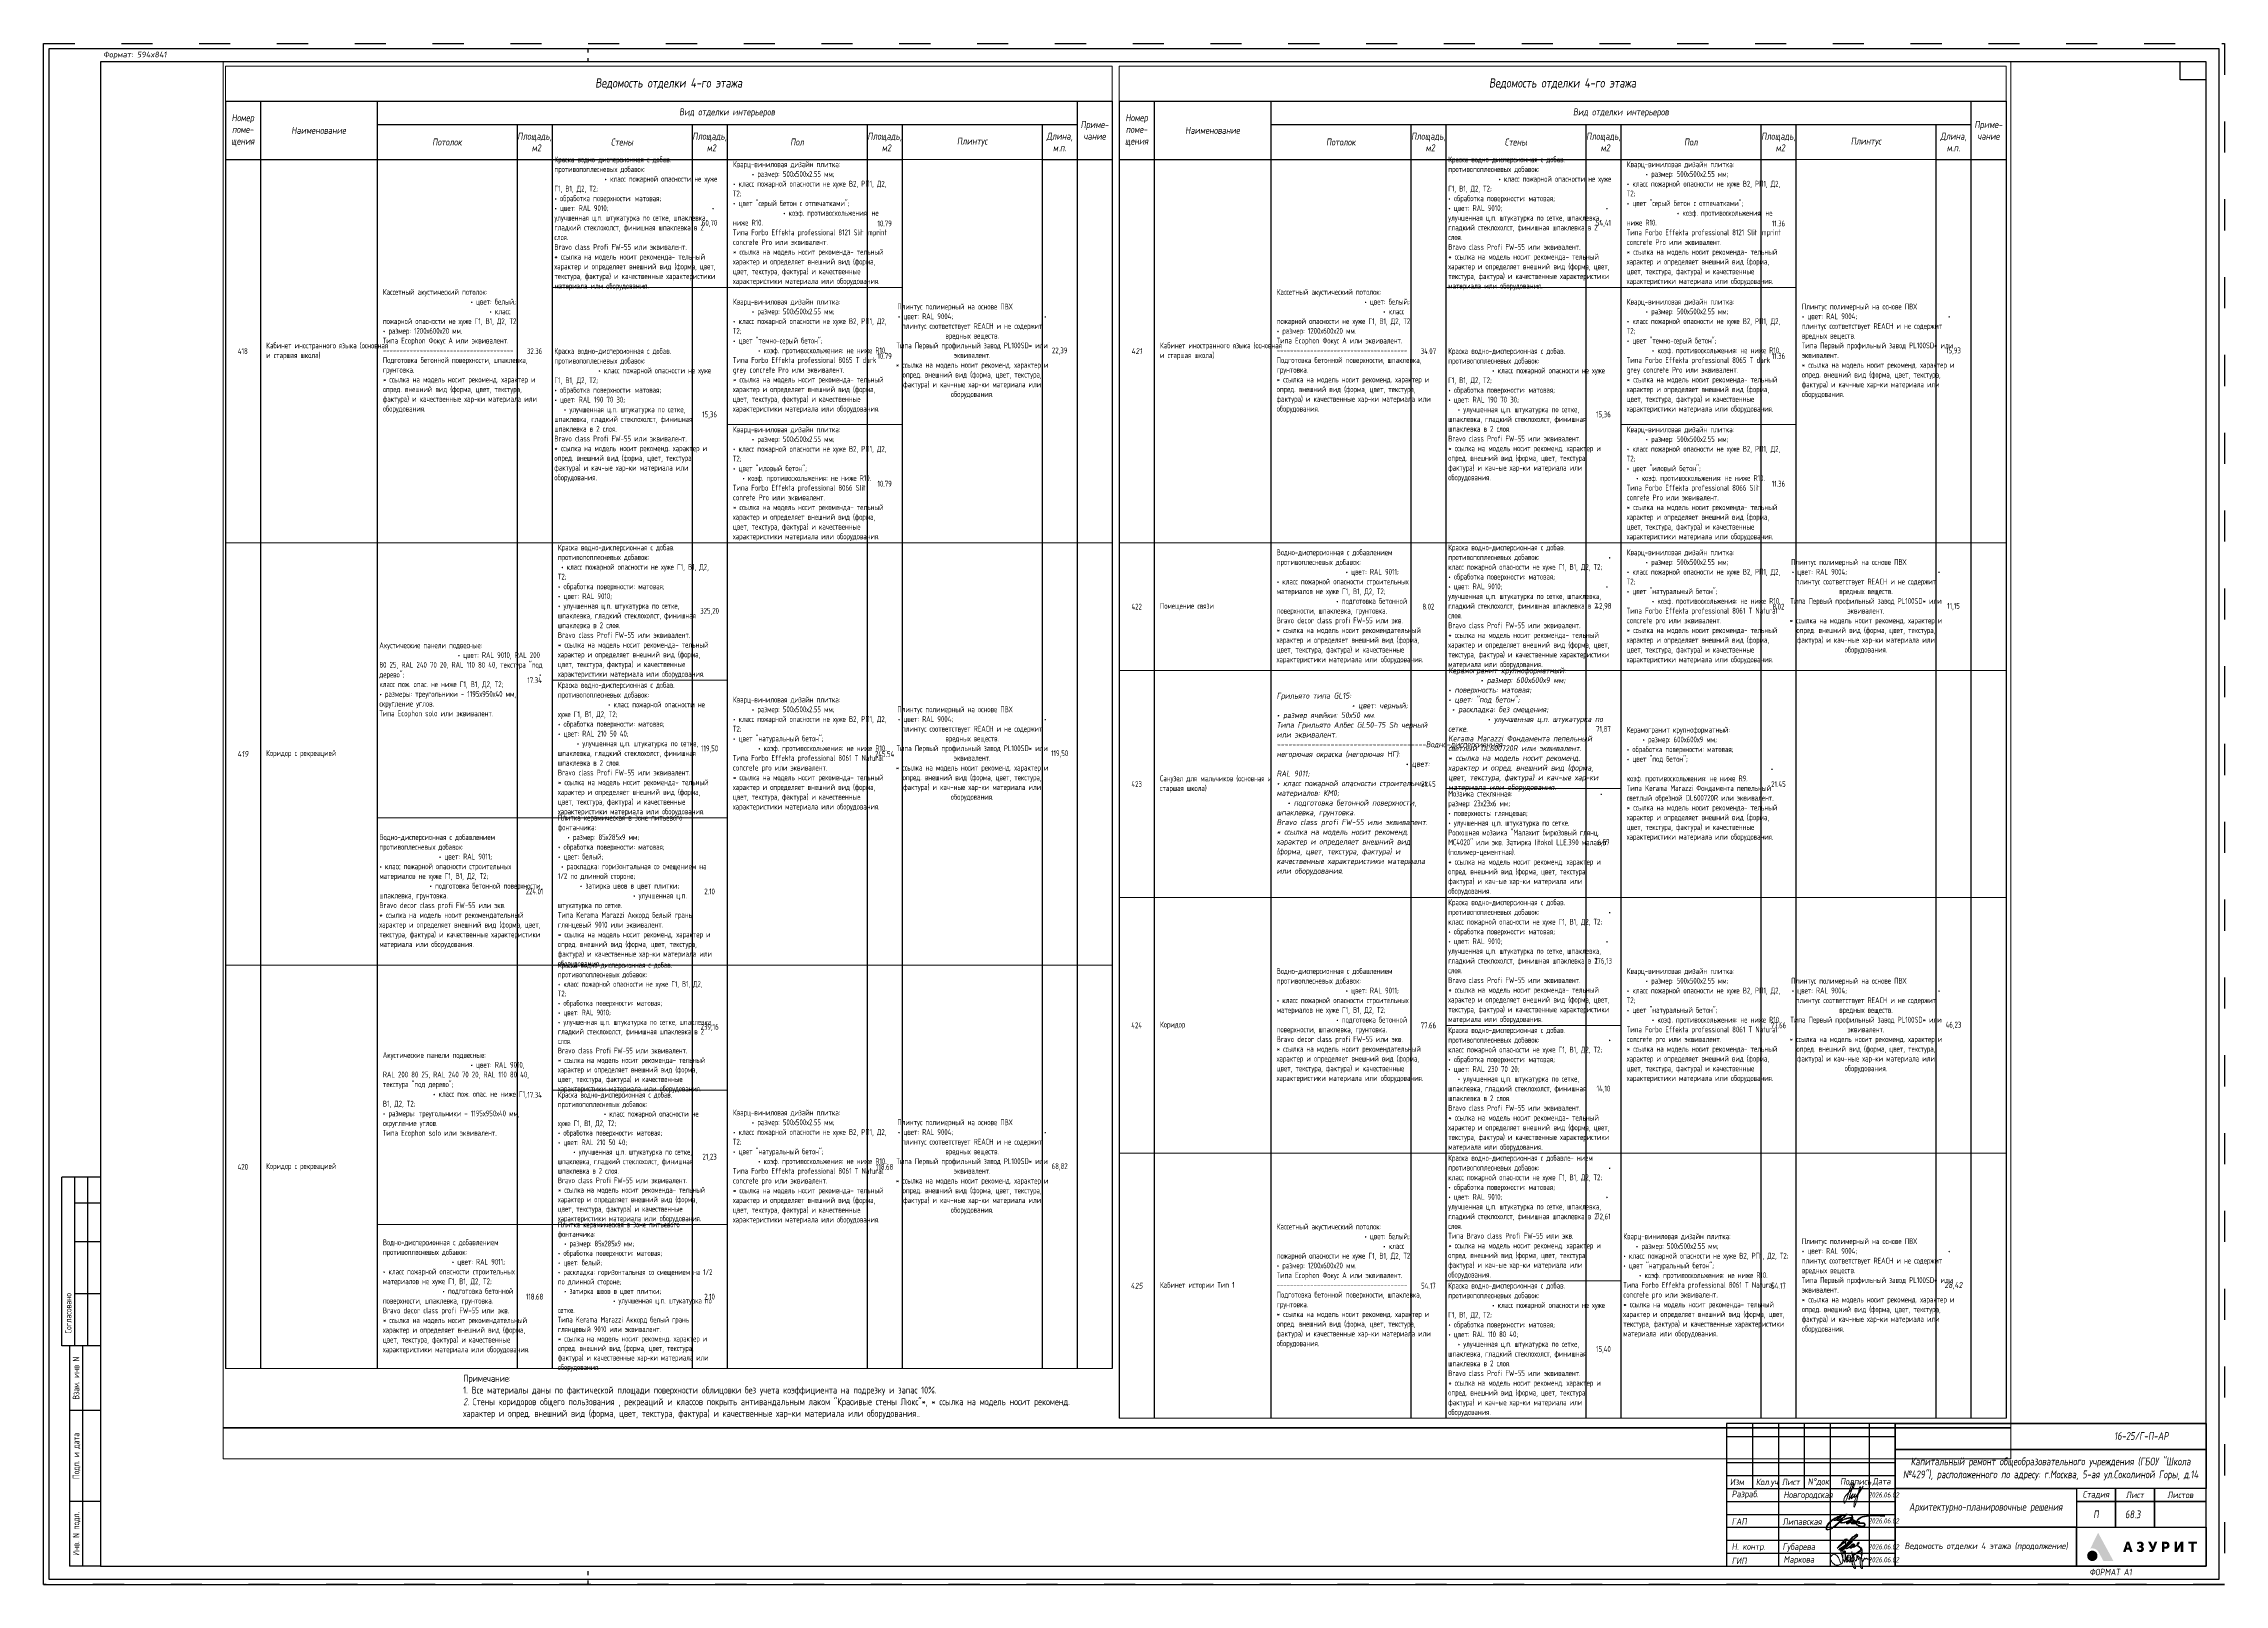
# Paper-space layout '78.3_отд3 эт' of a CAD drawing. Header units: millimetres. Extents: x 49 to 890, y 38 to 632.
# The model-space entities are those that its viewports show. They can reach past a viewport. Long polylines and large blocks are cut down to what shows.
import ezdxf
from ezdxf.enums import TextEntityAlignment as Align

# ---------------------------------------------------------------- set-up
doc = ezdxf.new("R2010")
doc.units = ezdxf.units.MM
doc.linetypes.add('ACAD_ISO03W100', pattern=[30, 12, -18])
doc.layers.get('0').update_dxf_attribs({"color": 250, "lineweight": 0})
doc.layers.get('Defpoints').update_dxf_attribs({"true_color": 0xe5410b})
doc.layers.add('_RAMKA', color=7, linetype='Continuous')
doc.layers.add('_STAMP', color=7, linetype='Continuous')
for name, color, linetype, lineweight in [('_TEXT', 189, 'Continuous', 18), ('АР_Кровля', 186, 'Continuous', 18), ('АР_Таблица отделки подвал', 250, 'Continuous', 15)]:
    doc.layers.add(name, color=color, linetype=linetype, lineweight=lineweight)
doc.layers.add('ПОДПИСИ', color=7, linetype='Continuous', lineweight=9, true_color=0x0052a5)
doc.styles.add('ISOCPEUR', font='isocpeur.ttf', dxfattribs={"width": 0.7})
doc.styles.add('SIMPLEX', font='simplex.shx', dxfattribs={"width": 0.85, "oblique": 7})
doc.styles.add('Архитект', font='isocpeur.ttf', dxfattribs={"width": 0.8, "oblique": 8})
doc.styles.add('Архитектурный размер', font='isocpeur.ttf', dxfattribs={"width": 0.8, "oblique": 8})

# ---------------------------------------------------------------- blocks, each defined once
blk = doc.blocks.new('_DOP_POLE')
at = {"layer": '_STAMP'}
for p, q in [((-15, 85), (-15, 150)), ((0, 150), (-15, 150)), ((-10, 85), (-10, 150)), ((-5, 85), (-5, 150)), ((0, 150), (0, 0)), ((0, 140), (-10, 140)), ((0, 125), (-10, 125)), ((0, 105), (-10, 105)), ((0, 85), (-15, 85)), ((-12, 85), (-12, 0)), ((-7, 85), (-7, 0)), ((0, 60), (-12, 60)), ((0, 25), (-12, 25)), ((0, 0), (-12, 0))]:
    blk.add_line(p, q, dxfattribs=at)
at = {"layer": '_TEXT', "style": 'ISOCPEUR', "width": 0.7}
for s, p in [('Согласовано', (-12.5, 97.5)), ('Взам. инв N', (-9.5, 72.5)), ('Подп. и дата', (-9.5, 42.5)), ('Инв. N подл.', (-9.5, 12.5))]:
    blk.add_text(s, height=2.5, rotation=90, dxfattribs=at).set_placement(p, align=Align.MIDDLE_CENTER)
blk = doc.blocks.new('*U763')
at = {"color": 0}
for p, q in [((824, 580), (824, 587)), ((834, 580), (824, 580))]:
    blk.add_line(p, q, dxfattribs=at)
at = {"layer": '_RAMKA', "color": 253, "linetype": 'ACAD_ISO03W100', "ltscale": 0.12}
for p, q in [((210, 587), (210, 594)), ((210, 0), (210, 7))]:
    blk.add_line(p, q, dxfattribs=at)
at = {"layer": '_RAMKA', "color": 0}
for points in [[(2, 2), (839, 2), (839, 592), (2, 592)], [(22, 7), (834, 7), (834, 587), (22, 587)]]:
    blk.add_lwpolyline(points, close=True, dxfattribs=at)
at = {"layer": 'Defpoints', "color": 255}
for q in [(0, 594), (841, 0)]:
    blk.add_line((0, 0), q, dxfattribs=at)
at = {"layer": 'Defpoints', "color": 253, "linetype": 'ACAD_ISO03W100'}
blk.add_lwpolyline([(0, 594), (841, 594), (841, 0), (0, 0)], close=True, dxfattribs=at)
at = {"layer": '_RAMKA'}
blk.add_blockref('_DOP_POLE', (22, 7), dxfattribs=at)
at = {"layer": '_RAMKA', "color": 8, "insert": (23, 589.5), "char_height": 2.2, "attachment_point": 4, "style": 'SIMPLEX'}
blk.add_mtext_dynamic_manual_height_columns('Формат: 594x841', width=59.7559, gutter_width=12.5, heights=[0], dxfattribs=at)
at = {"layer": '_RAMKA', "color": 8, "style": 'SIMPLEX', "oblique": 7, "width": 0.85}
blk.add_attdef('ФОРМАТ_А', (789, 3.5), '', height=2.5, dxfattribs=at)
blk = doc.blocks.new('Логотип Азурит')
at = {"layer": '_STAMP', "linetype": 'Continuous', "true_color": 0x2a3756}
h = blk.add_hatch(color=159, dxfattribs=at)
h.dxf.hatch_style = 1
h.paths.add_polyline_path([(-39.4, 8.5), (-40.02, 9.65), (-40.61, 10.74), (-41.14, 11.7), (-41.62, 12.59), (-41.79, 12.89), (-41.86, 13.01), (-41.91, 12.94), (-41.99, 12.78), (-42.39, 11.96), (-42.77, 11.18), (-43.09, 10.5), (-43.47, 9.72), (-44.18, 8.26), (-44.5, 7.6), (-44.73, 7.14), (-44.85, 6.9), (-44.7, 6.93), (-44.51, 6.95), (-44.27, 6.97), (-44.09, 6.97), (-43.91, 6.96), (-43.74, 6.94), (-43.56, 6.91), (-43.39, 6.87), (-43.22, 6.81), (-43.05, 6.75), (-42.89, 6.68), (-42.73, 6.59), (-42.58, 6.5), (-42.43, 6.4), (-42.29, 6.29), (-42.15, 6.17), (-42.03, 6.04), (-41.91, 5.91), (-41.79, 5.77), (-41.72, 5.65), (-41.63, 5.5), (-41.3, 4.9), (-41.02, 4.39), (-40.57, 3.56), (-40.05, 2.59), (-39.78, 2.11), (-37.86, 2.11), (-36.5, 2.11), (-35.94, 2.12), (-36.48, 3.13), (-36.82, 3.75), (-37.16, 4.37), (-37.67, 5.33), (-38.2, 6.3), (-38.54, 6.93), (-38.87, 7.53)])
h = blk.add_hatch(color=159, dxfattribs=at)
h.dxf.hatch_style = 1
h.paths.add_polyline_path([(-29.3, 7.88), (-29.63, 8.84), (-29.86, 9.53), (-30.37, 9.54), (-30.87, 9.54), (-30.93, 9.38), (-31.26, 8.4), (-31.64, 7.27), (-31.97, 6.31), (-32.19, 5.64), (-32.05, 5.63), (-31.71, 5.62), (-31.23, 5.62), (-31.11, 6.03), (-30.99, 6.44), (-30.37, 6.44), (-29.75, 6.44), (-29.63, 6.03), (-29.52, 5.62), (-29.03, 5.62), (-28.54, 5.62), (-28.6, 5.8), (-28.93, 6.79)])
h.paths.add_polyline_path([(-30.77, 7.21), (-30.74, 7.31), (-30.56, 7.93), (-30.43, 8.43), (-30.39, 8.59), (-30.37, 8.65), (-30.35, 8.64), (-30.31, 8.45), (-30.22, 8.08), (-30.11, 7.66), (-30.01, 7.33), (-29.97, 7.21), (-30.37, 7.21)], flags=16)
h = blk.add_hatch(color=159, dxfattribs=at)
h.dxf.hatch_style = 1
h.paths.add_polyline_path([(-24.39, 7.35), (-24.47, 7.43), (-24.56, 7.5), (-24.66, 7.56), (-24.81, 7.65), (-24.74, 7.69), (-24.65, 7.75), (-24.55, 7.86), (-24.45, 7.97), (-24.38, 8.09), (-24.35, 8.18), (-24.32, 8.25), (-24.31, 8.34), (-24.3, 8.45), (-24.3, 8.65), (-24.31, 8.73), (-24.34, 8.82), (-24.41, 8.99), (-24.51, 9.14), (-24.63, 9.28), (-24.78, 9.39), (-24.95, 9.48), (-25.13, 9.55), (-25.34, 9.59), (-25.56, 9.6), (-25.74, 9.6), (-25.91, 9.58), (-26.08, 9.55), (-26.23, 9.51), (-26.39, 9.46), (-26.53, 9.39), (-26.67, 9.32), (-26.8, 9.23), (-26.9, 9.15), (-26.81, 8.98), (-26.64, 8.66), (-26.54, 8.5), (-26.51, 8.5), (-26.46, 8.54), (-26.35, 8.61), (-26.21, 8.67), (-26.07, 8.73), (-25.93, 8.77), (-25.82, 8.79), (-25.72, 8.79), (-25.62, 8.79), (-25.53, 8.76), (-25.46, 8.73), (-25.39, 8.68), (-25.34, 8.62), (-25.3, 8.55), (-25.26, 8.45), (-25.26, 8.36), (-25.27, 8.27), (-25.32, 8.18), (-25.36, 8.13), (-25.39, 8.08), (-25.44, 8.05), (-25.49, 8.02), (-25.63, 7.99), (-25.84, 7.98), (-26.1, 7.97), (-26.1, 7.6), (-26.1, 7.24), (-25.78, 7.23), (-25.54, 7.21), (-25.45, 7.2), (-25.38, 7.18), (-25.33, 7.15), (-25.28, 7.12), (-25.25, 7.08), (-25.21, 7.02), (-25.19, 6.96), (-25.17, 6.9), (-25.17, 6.76), (-25.18, 6.7), (-25.2, 6.64), (-25.23, 6.58), (-25.26, 6.53), (-25.31, 6.49), (-25.37, 6.45), (-25.44, 6.43), (-25.52, 6.41), (-25.69, 6.39), (-25.78, 6.39), (-25.87, 6.41), (-26, 6.45), (-26.16, 6.51), (-26.3, 6.6), (-26.43, 6.69), (-26.53, 6.76), (-26.77, 6.45), (-26.93, 6.26), (-26.97, 6.2), (-26.98, 6.15), (-26.97, 6.11), (-26.94, 6.07), (-26.82, 5.97), (-26.62, 5.84), (-26.41, 5.73), (-26.19, 5.65), (-25.97, 5.59), (-25.78, 5.57), (-25.53, 5.57), (-25.3, 5.58), (-25.12, 5.61), (-24.99, 5.65), (-24.87, 5.71), (-24.75, 5.78), (-24.64, 5.85), (-24.54, 5.94), (-24.45, 6.03), (-24.37, 6.13), (-24.31, 6.23), (-24.25, 6.37), (-24.21, 6.51), (-24.2, 6.66), (-24.2, 6.82), (-24.21, 6.94), (-24.24, 7.06), (-24.28, 7.16), (-24.33, 7.26)])
h = blk.add_hatch(color=159, dxfattribs=at)
h.dxf.hatch_style = 1
h.paths.add_polyline_path([(-19.61, 8.04), (-19.36, 8.68), (-19.14, 9.22), (-19.03, 9.53), (-19.17, 9.54), (-19.52, 9.54), (-20.02, 9.54), (-20.05, 9.44), (-20.31, 8.65), (-20.59, 7.81), (-20.63, 7.68), (-20.66, 7.62), (-20.67, 7.61), (-20.7, 7.67), (-20.82, 7.97), (-21.01, 8.4), (-21.34, 9.1), (-21.54, 9.54), (-22.06, 9.54), (-22.58, 9.54), (-22.4, 9.17), (-21.88, 8.17), (-21.32, 7.06), (-21.11, 6.63), (-21.09, 6.56), (-21.1, 6.52), (-21.15, 6.45), (-21.21, 6.41), (-21.28, 6.38), (-21.37, 6.37), (-21.45, 6.37), (-21.55, 6.39), (-21.64, 6.43), (-21.74, 6.49), (-21.82, 6.53), (-21.86, 6.49), (-21.92, 6.39), (-22.11, 6.05), (-22.23, 5.85), (-22.18, 5.81), (-22.08, 5.75), (-21.95, 5.69), (-21.81, 5.63), (-21.69, 5.59), (-21.51, 5.57), (-21.31, 5.57), (-21.12, 5.59), (-20.97, 5.62), (-20.88, 5.66), (-20.79, 5.71), (-20.71, 5.77), (-20.63, 5.84), (-20.56, 5.93), (-20.48, 6.02), (-20.35, 6.23), (-20.28, 6.35), (-20.21, 6.51), (-19.92, 7.25)])
h = blk.add_hatch(color=159, dxfattribs=at)
h.dxf.hatch_style = 1
h.paths.add_polyline_path([(-14.46, 7.53), (-14.41, 7.64), (-14.37, 7.74), (-14.33, 7.96), (-14.31, 8.19), (-14.32, 8.41), (-14.37, 8.63), (-14.45, 8.83), (-14.5, 8.93), (-14.55, 9.02), (-14.62, 9.1), (-14.69, 9.18), (-14.81, 9.29), (-14.92, 9.37), (-15.06, 9.43), (-15.21, 9.49), (-15.33, 9.52), (-15.49, 9.53), (-16.3, 9.54), (-17.21, 9.54), (-17.21, 7.58), (-17.21, 5.62), (-16.73, 5.62), (-16.25, 5.62), (-16.25, 6.23), (-16.25, 6.83), (-15.87, 6.83), (-15.58, 6.84), (-15.35, 6.86), (-15.17, 6.91), (-14.99, 6.98), (-14.83, 7.08), (-14.69, 7.2), (-14.56, 7.36)])
h.paths.add_polyline_path([(-15.6, 7.68), (-15.67, 7.66), (-15.95, 7.66), (-16.25, 7.66), (-16.25, 8.2), (-16.25, 8.74), (-15.93, 8.73), (-15.64, 8.72), (-15.57, 8.7), (-15.51, 8.67), (-15.42, 8.6), (-15.35, 8.51), (-15.32, 8.45), (-15.3, 8.39), (-15.29, 8.19), (-15.29, 8.07), (-15.3, 8), (-15.32, 7.94), (-15.35, 7.88), (-15.39, 7.82), (-15.43, 7.78), (-15.53, 7.71)], flags=16)
h = blk.add_hatch(color=159, dxfattribs=at)
h.dxf.hatch_style = 1
h.paths.add_polyline_path([(-10.09, 7.82), (-9.98, 8.03), (-9.94, 8.12), (-9.95, 7.93), (-9.96, 7.49), (-9.97, 6.69), (-9.97, 5.62), (-9.5, 5.62), (-9.04, 5.62), (-9.04, 7.58), (-9.04, 9.54), (-9.51, 9.54), (-9.99, 9.54), (-10.36, 8.91), (-10.84, 8.1), (-11.03, 7.78), (-11.26, 7.34), (-11.37, 7.13), (-11.42, 7.05), (-11.41, 7.31), (-11.39, 7.78), (-11.39, 8.55), (-11.39, 9.54), (-11.86, 9.54), (-12.34, 9.54), (-12.34, 7.58), (-12.34, 5.62), (-11.86, 5.62), (-11.37, 5.62), (-11.18, 5.95), (-10.61, 6.89), (-10.31, 7.42)])
h = blk.add_hatch(color=159, dxfattribs=at)
h.dxf.hatch_style = 1
h.paths.add_polyline_path([(-3.74, 9.14), (-3.74, 9.54), (-5.42, 9.54), (-7.09, 9.54), (-7.09, 9.14), (-7.09, 8.74), (-6.5, 8.74), (-5.9, 8.74), (-5.9, 7.18), (-5.9, 5.62), (-5.43, 5.62), (-4.95, 5.62), (-4.95, 7.18), (-4.95, 8.74), (-4.35, 8.74), (-3.74, 8.74)])
at = {"layer": '_STAMP', "linetype": 'Continuous', "true_color": 0x1447b7}
h = blk.add_hatch(color=162, dxfattribs=at)
h.dxf.hatch_style = 1
h.paths.add_polyline_path([(-42.09, 4.22), (-42.11, 4.4), (-42.15, 4.58), (-42.2, 4.76), (-42.27, 4.93), (-42.35, 5.1), (-42.45, 5.26), (-42.57, 5.41), (-42.7, 5.55), (-42.8, 5.64), (-42.91, 5.72), (-43.14, 5.86), (-43.38, 5.97), (-43.63, 6.05), (-43.89, 6.09), (-44.15, 6.1), (-44.42, 6.07), (-44.55, 6.04), (-44.68, 6.01), (-44.87, 5.94), (-45.05, 5.85), (-45.22, 5.74), (-45.37, 5.62), (-45.51, 5.49), (-45.63, 5.35), (-45.75, 5.19), (-45.84, 5.03), (-45.92, 4.85), (-45.98, 4.67), (-46.03, 4.49), (-46.06, 4.29), (-46.07, 4.1), (-46.05, 3.9), (-46.02, 3.7), (-45.97, 3.51), (-45.92, 3.37), (-45.87, 3.24), (-45.8, 3.11), (-45.72, 2.99), (-45.64, 2.88), (-45.54, 2.77), (-45.44, 2.67), (-45.33, 2.57), (-45.22, 2.49), (-45.1, 2.41), (-44.98, 2.34), (-44.85, 2.28), (-44.72, 2.22), (-44.58, 2.18), (-44.44, 2.15), (-44.3, 2.13), (-44.05, 2.12), (-43.8, 2.14), (-43.57, 2.19), (-43.34, 2.26), (-43.12, 2.37), (-42.92, 2.5), (-42.73, 2.65), (-42.56, 2.83), (-42.44, 2.99), (-42.34, 3.15), (-42.26, 3.32), (-42.19, 3.49), (-42.14, 3.67), (-42.11, 3.85), (-42.09, 4.03)])
blk = doc.blocks.new('подпись Липавская')
at = {"color": 162, "lineweight": 18, "true_color": 0x0034d1}
for points, knots in [([(2.37, -0.61), (1.93, -1.07), (1.46, -1.51), (0.61, -2.25), (0.23, -2.6), (-0.45, -3.08), (-0.76, -3.26), (-1.48, -3.58), (-1.87, -3.75), (-2.42, -3.82), (-2.61, -3.83), (-2.92, -3.65), (-3.01, -3.49), (-3.06, -3.21), (-3.05, -3.07), (-2.98, -2.62), (-2.87, -2.34), (-2.63, -1.87), (-2.49, -1.67), (-2, -1.05), (-1.62, -0.65), (-0.81, 0.06), (-0.37, 0.37), (0.56, 0.91), (1.02, 1.16), (1.57, 1.42), (1.63, 1.45), (1.7, 1.47)], [1.927995, 1.927995, 1.927995, 1.927995, 2.162861, 2.162861, 2.342684, 2.342684, 2.481252, 2.481252, 2.589465, 2.589465, 2.644352, 2.644352, 2.684993, 2.684993, 2.725633, 2.725633, 2.816518, 2.816518, 2.907403, 2.907403, 3.101021, 3.101021, 3.294638, 3.294638, 3.488255, 3.488255, 3.514244, 3.514244, 3.514244, 3.514244]), ([(1.46, 0.08), (1.6, 0.1), (1.76, 0.13), (2.01, 0.2), (2.14, 0.26), (2.5, 0.44), (2.74, 0.61), (2.99, 0.75)], [0.9055552, 0.9055552, 0.9055552, 0.9055552, 0.9629326, 0.9629326, 1.02031, 1.02031, 1.1239395, 1.1239395, 1.1239395, 1.1239395]), ([(6.84, 0.34), (6.58, 0.12), (6.33, -0.04), (5.81, -0.33), (5.54, -0.46), (4.98, -0.69), (4.7, -0.8), (4.23, -0.95), (4.03, -1.01), (3.61, -1.08), (3.41, -1.1), (3.01, -1.11), (2.83, -1.1), (2.6, -1.04), (2.51, -1.02), (2.36, -0.84), (2.35, -0.7), (2.37, -0.61)], [4.3062538, 4.3062538, 4.3062538, 4.3062538, 4.4138757, 4.4138757, 4.5214976, 4.5214976, 4.6291196, 4.6291196, 4.7090277, 4.7090277, 4.7729116, 4.7729116, 4.8231548, 4.8231548, 4.8495834, 4.8495834, 4.87234, 4.87234, 4.87234, 4.87234]), ([(2.79, -0.18), (3.14, 0.06), (3.63, 0.29), (4.33, 0.59), (4.6, 0.68), (5.21, 0.85), (5.56, 0.93), (6.22, 0.99), (6.48, 1.02), (6.76, 0.98)], [4.9347748, 4.9347748, 4.9347748, 4.9347748, 5.0568055, 5.0568055, 5.1788362, 5.1788362, 5.3146558, 5.3146558, 5.3908243, 5.3908243, 5.3908243, 5.3908243]), ([(5.14, 2.26), (5.54, 2.27), (5.95, 2.22), (6.53, 2.02), (6.74, 1.95), (7.15, 1.63), (7.3, 1.35), (7.27, 0.96), (7.25, 0.86), (7.21, 0.78)], [3.9400756, 3.9400756, 3.9400756, 3.9400756, 4.077799, 4.077799, 4.1515227, 4.1515227, 4.2252463, 4.2252463, 4.2499379, 4.2499379, 4.2499379, 4.2499379]), ([(7.21, 0.78), (7.3, 0.68), (7.34, 0.53), (7.34, 0.29), (7.31, 0.18), (7.26, 0.04), (7.24, 0.01), (7.23, -0.02)], [5.43291642, 5.43291642, 5.43291642, 5.43291642, 5.46279586, 5.46279586, 5.4926753, 5.4926753, 5.50331351, 5.50331351, 5.50331351, 5.50331351]), ([(7.23, -0.02), (7.35, -0.01), (7.48, 0), (7.78, 0), (7.98, 0), (8.21, -0.2), (8.27, -0.27), (8.3, -0.38)], [6.0978529, 6.0978529, 6.0978529, 6.0978529, 6.1425729, 6.1425729, 6.1872929, 6.1872929, 6.2036694, 6.2036694, 6.2036694, 6.2036694]), ([(8.67, -0.52), (8.85, -0.06), (9.18, 0.26), (9.85, 0.8), (10.2, 1.06), (11, 1.42), (11.43, 1.52), (12.71, 1.74), (13.56, 1.84), (15.05, 1.91), (15.67, 1.94), (16.76, 1.92), (17.19, 1.87), (18.04, 1.81), (18.47, 1.79), (19.16, 1.73), (19.41, 1.7), (19.66, 1.67)], [7.769656, 7.769656, 7.769656, 7.769656, 7.921996, 7.921996, 8.074335, 8.074335, 8.226675, 8.226675, 8.542229, 8.542229, 8.775159, 8.775159, 8.93404, 8.93404, 9.09292, 9.09292, 9.186254, 9.186254, 9.186254, 9.186254]), ([(6.65, -0.67), (6.5, -0.78), (6.39, -0.88), (6.01, -1.12), (5.72, -1.26), (5.37, -1.38), (5.29, -1.4), (5.16, -1.43), (5.12, -1.44), (5.03, -1.44), (4.98, -1.44), (4.85, -1.35), (4.79, -1.25), (4.79, -1.1), (4.82, -1.05), (4.86, -1), (4.87, -0.98), (4.93, -0.92), (4.98, -0.88), (5.14, -0.76), (5.26, -0.68), (5.47, -0.57), (5.56, -0.52), (5.85, -0.4), (6.04, -0.35), (6.28, -0.28), (6.34, -0.25), (6.41, -0.23)], [5.5967371, 5.5967371, 5.5967371, 5.5967371, 5.6654435, 5.6654435, 5.7341498, 5.7341498, 5.7599769, 5.7599769, 5.7754743, 5.7754743, 5.7848694, 5.7848694, 5.7920528, 5.7920528, 5.7992363, 5.7992363, 5.8064198, 5.8064198, 5.8255794, 5.8255794, 5.8652806, 5.8652806, 5.9049817, 5.9049817, 5.9720452, 5.9720452, 5.9983972, 5.9983972, 5.9983972, 5.9983972]), ([(7.72, -1.23), (7.66, -1.27), (7.58, -1.33), (7.39, -1.42), (7.27, -1.45), (7.09, -1.47), (7.05, -1.47), (6.94, -1.44), (6.87, -1.42), (6.76, -1.27), (6.76, -1.16), (6.79, -1.05), (6.81, -1.02), (6.87, -0.93), (6.91, -0.89), (7.05, -0.77), (7.13, -0.72), (7.39, -0.59), (7.56, -0.53), (7.74, -0.49)], [6.3030834, 6.3030834, 6.3030834, 6.3030834, 6.3311025, 6.3311025, 6.3581066, 6.3581066, 6.3684891, 6.3684891, 6.3749758, 6.3749758, 6.3814625, 6.3814625, 6.3879491, 6.3879491, 6.4022384, 6.4022384, 6.4305971, 6.4305971, 6.4944159, 6.4944159, 6.4944159, 6.4944159]), ([(8.55, -1.23), (8.5, -1.29), (8.43, -1.34), (8.28, -1.41), (8.21, -1.44), (8.08, -1.46), (8.02, -1.46), (7.89, -1.43), (7.82, -1.41), (7.74, -1.3), (7.73, -1.26), (7.72, -1.23)], [6.63437936, 6.63437936, 6.63437936, 6.63437936, 6.65591892, 6.65591892, 6.6718971, 6.6718971, 6.68234273, 6.68234273, 6.6889962, 6.6889962, 6.69151939, 6.69151939, 6.69151939, 6.69151939]), ([(9.71, -1.1), (9.91, -1.1), (10.28, -1.03), (10.96, -0.96), (11.27, -0.96), (11.76, -1.18), (11.95, -1.4), (12.06, -1.84), (12.03, -2.05), (11.81, -2.33), (11.65, -2.4), (11.34, -2.49), (11.16, -2.51), (10.64, -2.52), (10.29, -2.47), (9.75, -2.34), (9.53, -2.25), (9.08, -2.02), (8.85, -1.89), (8.62, -1.53), (8.57, -1.38), (8.55, -1.23)], [7.0162906, 7.0162906, 7.0162906, 7.0162906, 7.0993883, 7.0993883, 7.1824861, 7.1824861, 7.2545595, 7.2545595, 7.301037, 7.301037, 7.3475144, 7.3475144, 7.3939919, 7.3939919, 7.486045, 7.486045, 7.578098, 7.578098, 7.6546435, 7.6546435, 7.6967383, 7.6967383, 7.6967383, 7.6967383]), ([(9.15, -0.62), (9.24, -0.59), (9.32, -0.56), (9.46, -0.53), (9.5, -0.52), (9.64, -0.54), (9.74, -0.59), (9.83, -0.76), (9.82, -0.84), (9.8, -0.93), (9.78, -0.96), (9.75, -1.03), (9.73, -1.06), (9.71, -1.1)], [6.85701628, 6.85701628, 6.85701628, 6.85701628, 6.88166544, 6.88166544, 6.8944683, 6.8944683, 6.90289754, 6.90289754, 6.91132677, 6.91132677, 6.91975601, 6.91975601, 6.93200035, 6.93200035, 6.93200035, 6.93200035])]:
    blk.add_open_spline(points, degree=3, knots=knots, dxfattribs=at)
blk.add_spline([(0, 0), (0, -0.14), (0.26, -0.17), (0.83, 0.02), (1.36, 0.3), (1.92, 0.61), (2.35, 0.91), (2.68, 1.21), (2.91, 1.49), (3.01, 1.7), (3.01, 1.9), (2.67, 1.85), (2.36, 1.68), (1.85, 1.28), (1.51, 0.96), (1.2, 0.55), (1.09, 0.13), (1.2, -0.11), (1.56, -0.15), (2.11, -0.01), (2.49, 0.17), (2.94, 0.45), (3.46, 0.73), (4.07, 1.22), (4.6, 1.8), (4.81, 2.09), (4.91, 2.34), (4.48, 2.06), (4.06, 1.66), (3.75, 1.3), (3.13, 0.53), (2.44, -0.2), (1.67, -0.98), (0.73, -1.82), (-0.12, -2.54), (-1.4, -3.28), (-2.74, -3.44), (-2.71, -2.64), (-2.3, -1.84), (-1.58, -0.98), (-0.54, -0.06), (0.97, 0.85), (2.02, 1.34), (3.46, 1.76), (4.89, 2), (5.88, 1.96), (6.51, 1.76), (6.92, 1.47), (7.04, 1.07), (6.59, 0.45), (5.68, -0.11), (4.4, -0.64), (3.35, -0.86), (2.63, -0.78), (3.8, 0.1), (4.9, 0.51), (6.34, 0.75), (7.08, 0.54), (7.01, 0.1), (6.81, -0.2), (6.42, -0.53), (5.95, -0.87), (5.04, -1.16), (5.37, -0.9), (5.65, -0.75), (5.89, -0.65), (6.21, -0.55), (6.88, -0.34), (7.57, -0.24), (8.03, -0.36), (8.06, -0.43), (8.02, -0.61), (7.66, -0.97), (7.29, -1.19), (7, -1.19), (7.15, -1), (7.39, -0.86), (7.8, -0.72), (8.15, -0.65), (8.39, -0.63), (8.53, -0.73), (8.39, -1.06), (8.2, -1.18), (7.96, -1.18), (8.02, -1.04), (8.18, -0.94), (8.72, -0.9), (9.04, -0.9), (9.57, -0.8), (9.45, -1.1), (10.76, -1.23), (11.72, -1.56), (11.79, -1.85), (10.29, -2.21), (9.46, -1.94), (8.88, -1.48), (8.85, -0.74), (9.24, -0.06), (9.83, 0.47), (10.67, 1.01), (12.16, 1.39), (13.78, 1.6), (15.46, 1.67), (16.61, 1.67), (17.17, 1.63), (18.33, 1.55), (19.63, 1.43)], degree=3, dxfattribs=at)
for points in [[(0.23, 0.07), (0.5, 0.13), (0.64, 0.2), (0.85, 0.31)], [(1.62, 0.72), (1.87, 0.86), (2.1, 1.02), (2.31, 1.19)], [(1.96, 1.06), (1.84, 0.95), (1.73, 0.84), (1.62, 0.72)], [(3.3, 0.36), (3.13, 0.17), (2.96, -0.01), (2.79, -0.18)], [(3.25, 1.96), (3.58, 2.04), (3.9, 2.11), (4.24, 2.17)], [(8.3, -0.38), (8.41, -0.38), (8.55, -0.41), (8.67, -0.52)]]:
    blk.add_open_spline(points, degree=3, dxfattribs=at)
blk = doc.blocks.new('A$C87e5faed')
at = {"color": 172, "true_color": 0x1616e3}
for p, q in [((4.47, 3.96), (1.31, 0.42)), ((1.31, 0.42), (4.45, 3.13)), ((1.34, 0.38), (4.44, 3.05)), ((4.51, 3.92), (1.35, 0.38)), ((2.7, -0.62), (4.56, 1.38)), ((2.81, -0.6), (4.58, 1.31)), ((3.88, 0.03), (3.22, -0.57)), ((3.92, -0.01), (4.02, 0.08)), ((3.99, 0.13), (4.63, 0.7)), ((4.13, 0.18), (4.62, 0.61)), ((4.5, 3.1), (4.74, 3.31)), ((4.51, 3.19), (4.7, 3.35)), ((4.61, 1.43), (4.93, 1.82)), ((4.61, 0.46), (4.62, 0.3)), ((4.62, 1.36), (5.09, 1.93)), ((4.62, 0.3), (4.82, 0.2)), ((4.72, 0.7), (4.66, 0.55)), ((4.66, 0.55), (4.67, 0.34)), ((4.67, 0.34), (4.82, 0.26)), ((4.72, 0.7), (7.21, 2.91)), ((4.94, 1.32), (4.73, 0.87)), ((4.78, 0.83), (7.17, 2.96)), ((4.99, 1.3), (4.78, 0.83)), ((4.82, 0.26), (5.26, 0.42)), ((4.82, 0.2), (5.28, 0.36)), ((4.84, 0.21), (5.28, 0.36)), ((7.14, 3), (4.95, 1.34)), ((7.17, 2.96), (4.99, 1.3)), ((5.05, 1.97), (7.39, 4.81)), ((5.22, 2.08), (7.44, 4.77)), ((5.26, 0.42), (7.53, 2.01)), ((5.3, 0.37), (6.53, 1.23)), ((6.53, 1.23), (6.19, 0.83)), ((6.7, 1.36), (6.24, 0.79)), ((6.7, 1.36), (7.57, 1.96)), ((6.73, 0.59), (7.1, 0.91)), ((6.77, 0.54), (7.24, 0.95)), ((7.53, 2.01), (6.84, 1.52)), ((6.89, 1.49), (6.88, 1.48)), ((7.81, 1.77), (7.1, 0.91)), ((7.86, 1.73), (7.22, 1.01)), ((7.22, 1.01), (7.98, 1.66)), ((7.24, 0.95), (7.3, 0.82)), ((7.3, 0.99), (8.02, 1.61)), ((7.36, 0.87), (7.3, 0.99)), ((7.3, 0.82), (7.48, 0.8)), ((7.36, 0.87), (7.47, 0.86)), ((7.41, 4.82), (8.67, 5.62)), ((7.44, 4.77), (8.7, 5.57)), ((7.47, 0.86), (7.8, 0.93)), ((7.48, 0.8), (7.82, 0.88)), ((7.53, 2.01), (7.57, 1.96)), ((7.8, 0.93), (9.03, 1.7)), ((7.82, 0.88), (9.05, 1.65)), ((9.17, 1.44), (10.48, 0.36)), ((9.21, 1.48), (10.52, 0.4)), ((9.7, 2.5), (9.61, 2.5)), ((9.74, 2.55), (9.62, 2.56)), ((9.71, 2.45), (9.7, 2.5)), ((9.77, 2.45), (9.74, 2.55)), ((2.99, -0.73), (2.7, -0.62)), ((2.99, -0.67), (2.81, -0.6)), ((3.22, -0.57), (2.99, -0.67)), ((3.26, -0.62), (2.99, -0.73)), ((3.92, -0.01), (3.26, -0.62)), ((10.22, -0.7), (7.3, -2.5)), ((10.25, -0.75), (7.33, -2.55))]:
    blk.add_line(p, q, dxfattribs=at)
for points in [[(3.88, 0.03), (3.07, -0.24), (2.39, -0.32), (2.09, -0.26), (2.11, -0.11), (2.42, 0.25), (4.51, 1.61)], [(3.99, 0.13), (3.06, -0.18), (2.4, -0.26), (2.15, -0.21), (2.17, -0.13), (2.46, 0.2), (4.52, 1.55), (4.56, 1.38)], [(4.61, 0.46), (4.18, 0.13), (4.02, 0.08)], [(4.61, 0.6), (4.59, 0.52), (4.15, 0.19), (4.13, 0.18)], [(4.44, 3.05), (4.38, 2.21), (4.51, 1.61)], [(4.5, 3.1), (4.43, 2.22), (4.56, 1.65)], [(4.56, 1.65), (5.05, 1.97)], [(4.57, 1.59), (4.93, 1.82)], [(4.57, 1.59), (4.61, 1.43)], [(4.58, 1.31), (4.67, 0.86), (4.63, 0.7)], [(4.62, 1.36), (4.73, 0.86)]]:
    blk.add_lwpolyline(points, dxfattribs=at)
for points in [[(4.75, 3.31), (5.12, 3.71, 0.664719), (4.96, 3.88, 0.116051), (4.62, 3.65, 0.12803), (4.47, 3.36), (4.45, 3.13)], [(4.7, 3.35), (5.06, 3.75, 0.620604), (4.98, 3.82, 0.116009), (4.66, 3.61, 0.126024), (4.52, 3.35), (4.51, 3.19)], [(5.09, 1.93), (5.4, 2.13), (9.17, 5.1, 0.828646), (8.67, 5.62)], [(5.22, 2.08), (5.37, 2.18), (9.13, 5.14, 0.817588), (8.7, 5.57)]]:
    blk.add_lwpolyline(points, format="xyb", dxfattribs=at)
for centre, radius, start, end in [((6.37, 0.7), 0.222, 144.88987, 225.50501), ((6.37, 0.7), 0.164, 144.88987, 225.50501), ((6.49, 0.94), 0.486, 237.49461, 304.54737), ((6.49, 0.94), 0.428, 237.49461, 304.54737), ((7.16, 2.94), 0.0636, 335.3486, 107.83426), ((7.92, 1.69), 0.131, 327.14949, 150.15386), ((7.92, 1.69), 0.0731, 327.14949, 150.15386), ((9.69, 1.88), 0.682, 96.44723, 194.99017), ((9.69, 1.88), 0.682, 200.05123, 220.31109), ((9.69, 1.88), 0.624, 96.44723, 193.56422), ((8.37, 2.98), 1.44, 299.6881, 338.47758), ((8.37, 2.98), 1.49, 299.15695, 339.30066), ((9.69, 1.88), 0.624, 199.06344, 220.31109), ((9.91, -0.06), 0.707, 295.40478, 36.39859), ((9.91, -0.06), 0.765, 295.40478, 36.39859)]:
    blk.add_arc(centre, radius, start, end, dxfattribs=at)
blk = doc.blocks.new('Маркова')
at = {"layer": 'ПОДПИСИ'}
for points in [[(44384.16, 26837.52), (44384.02, 26837.95), (44383.86, 26838.46), (44383.67, 26838.92), (44383.36, 26839.36), (44382.92, 26839.82), (44382.37, 26840.02), (44381.91, 26839.87), (44381.53, 26839.53), (44381.38, 26839.14), (44381.38, 26838.69), (44381.61, 26838.16), (44381.82, 26837.83), (44382.25, 26837.39), (44382.84, 26837.07), (44383.53, 26837.07), (44383.96, 26837.22), (44384.63, 26837.82), (44384.75, 26838.6), (44384.75, 26839.25), (44384.75, 26840.2), (44384.75, 26840.92)], [(44384.96, 26840.5), (44384.84, 26841), (44384.62, 26841.2), (44384.35, 26841.2), (44384.24, 26840.96), (44384.24, 26840.55), (44384.41, 26840.01), (44384.62, 26839.21), (44384.92, 26838.49), (44385.18, 26837.92), (44385.36, 26839.06), (44385.43, 26839.91), (44385.43, 26840.64), (44385.43, 26840.89), (44385.19, 26840.95), (44385.19, 26840.77), (44385.34, 26839.78), (44385.66, 26838.18), (44385.84, 26837.88), (44386.06, 26838.38), (44386.19, 26839.11), (44386.19, 26839.42), (44385.86, 26839.42), (44385.74, 26839.02), (44385.85, 26838.57), (44386.16, 26838.35), (44386.41, 26838.02), (44386.59, 26837.89), (44386.84, 26838.65), (44386.91, 26839.29), (44386.72, 26839.71), (44386.37, 26839.83), (44386.03, 26839.65), (44385.9, 26839.34), (44386.01, 26838.87), (44386.13, 26838.49), (44386.23, 26838.35), (44386.53, 26838.44), (44386.8, 26838.81), (44386.69, 26839.42), (44386.69, 26838.93), (44386.91, 26838.2), (44387.08, 26838.02), (44387.16, 26837.94), (44387.37, 26838.08), (44387.53, 26839.05), (44387.42, 26839.79), (44387.17, 26840.7), (44387.77, 26837.87), (44387.91, 26837.45), (44388.05, 26836.95), (44388.14, 26836.54), (44388.14, 26836.2), (44387.88, 26836.28), (44387.54, 26836.8), (44387.3, 26837.47), (44387.19, 26838.24), (44387.19, 26838.85), (44387.56, 26839.4), (44387.69, 26839.4), (44387.84, 26838.89), (44387.99, 26838.52), (44388.2, 26838.24), (44388.31, 26838.24), (44388.45, 26838.62), (44388.56, 26839.33), (44388.56, 26839.82), (44388.99, 26838.58), (44388.84, 26839.38), (44388.96, 26839.55), (44389.15, 26839.24), (44389.31, 26838.93), (44389.48, 26838.73), (44389.74, 26839.03), (44389.9, 26839.65), (44390, 26840.29), (44389.86, 26841.59), (44389.69, 26841.82), (44389.56, 26841.68), (44389.56, 26841.3), (44389.7, 26840.31), (44389.89, 26838.82), (44389.99, 26837.79), (44389.99, 26837.09), (44389.99, 26836.15), (44389.72, 26836.32), (44389.53, 26836.9), (44389.4, 26837.91), (44389.4, 26838.5), (44389.48, 26839.15), (44389.86, 26838.76), (44389.86, 26838.62), (44390.05, 26838.01), (44390.31, 26838.39), (44390.66, 26839.02), (44390.82, 26838.67), (44391.19, 26839.01), (44391.41, 26838.69), (44391.93, 26838.78), (44392.24, 26838.65), (44392.64, 26838.79)]]:
    blk.add_spline(points, degree=3, dxfattribs=at)
blk = doc.blocks.new('_Azurit_Stamp 1')
at = {"layer": '_STAMP', "lineweight": 30}
for p, q in [((-175, 55), (-175, 30)), ((-165, 55), (-165, 0)), ((-155, 55), (-155, 30)), ((-145, 55), (-145, 0)), ((-130, 55), (-130, 0)), ((-185, 35), (-120, 35)), ((-185, 30), (-120, 30))]:
    blk.add_line(p, q, dxfattribs=at)
at = {"layer": '_STAMP', "lineweight": -2}
for p, q in [((-120, 55), (-120, 0)), ((-185, 50), (-120, 50)), ((-185, 40), (-120, 40)), ((-185, 25), (-120, 25)), ((-185, 20), (-120, 20)), ((-185, 15), (-120, 15)), ((-185, 10), (-120, 10)), ((-185, 5), (-120, 5))]:
    blk.add_line(p, q, dxfattribs=at)
blk.add_lwpolyline([(-185, 0), (0, 0), (0, 55), (-185, 55)], close=True, dxfattribs=at)
at = {"layer": '_STAMP', "lineweight": 30}
for points in [[(-185, 0), (0, 0), (0, 55), (-185, 55)], [(-120, 55), (0, 55), (0, 45), (-120, 45)], [(-120, 45), (0, 45), (0, 30), (-120, 30)], [(-120, 30), (-50, 30), (-50, 15), (-120, 15)], [(-50, 25), (-35, 25), (-35, 30), (-50, 30)], [(-35, 25), (-20, 25), (-20, 30), (-35, 30)], [(-20, 25), (0, 25), (0, 30), (-20, 30)], [(-50, 15), (-35, 15), (-35, 25), (-50, 25)], [(-35, 15), (-20, 15), (-20, 25), (-35, 25)], [(-20, 15), (0, 15), (0, 25), (-20, 25)], [(-120, 15), (-50, 15), (-50, 0), (-120, 0)], [(-50, 15), (0, 15), (0, 0), (-50, 0)]]:
    blk.add_lwpolyline(points, close=True, dxfattribs=at)
at = {"layer": 'ПОДПИСИ', "color": 172, "true_color": 0x1616e3}
blk.add_spline([(-136.5, 32.45), (-139.76, 24.78), (-139.66, 26.06), (-137.92, 28.33), (-136.49, 29.82), (-135.83, 31.67), (-135.93, 31.98), (-136.08, 31.67), (-137.75, 26.16), (-137.84, 25.84), (-136.18, 27.92), (-136.37, 27.59), (-136.78, 26.04), (-135.31, 27.89), (-135.41, 27.72), (-135.75, 26.66), (-133.32, 29.7), (-133.2, 30.34), (-133.38, 30.55), (-133.95, 29.1), (-135.84, 23.13), (-135.73, 24.23), (-135.16, 26.23), (-133.15, 29.37), (-132.31, 30.88)], degree=3, dxfattribs=at)
at = {"color": 172, "true_color": 0x1616e3}
blk.add_blockref('подпись Липавская', (-143.56, 17.76), dxfattribs=at)
at = {"color": 241, "ltscale": 100, "true_color": 0xf7abae}
blk.add_blockref('A$C87e5faed', (-143.62, 6.57), dxfattribs=at)
at = {"linetype": 'Continuous'}
blk.add_blockref('Логотип Азурит', (0.15, -0.11), dxfattribs=at)
at = {"color": 172, "true_color": 0x1616e3, "xscale": 1.418317179910401, "yscale": 1.418317179910401, "zscale": 1.418317179910401}
blk.add_blockref('Маркова', (-63091.77, -38063.07), dxfattribs=at)
at = {"layer": '_STAMP', "lineweight": 40, "style": 'Архитект', "oblique": 8, "width": 0.8}
for p in [(-130.29, 26.5), (-130.29, 16.5), (-130.29, 6.5), (-130.29, 1.5)]:
    blk.add_text('2026.06.02', height=2, dxfattribs=at).set_placement(p)
at = {"layer": '_STAMP', "color": 7, "lineweight": -2, "attachment_point": 4}
for s, width, gutter_width, heights, insert, char_height, style in [('{\\C256;\\c0;16-25/Г-П-АР}', 69.1586, 0, [9.61], (-35.52, 50.2), 3, 'Архитектурный размер'), ('Изм', 10, 12.5, [0], (-183.67, 32.5), 2.5, 'Архитект'), ('Кол.уч', 10, 12.5, [0], (-173.67, 32.17), 2.5, 'Архитект'), ('Лист', 10, 12.5, [0], (-163.67, 32.5), 2.5, 'Архитект'), ('N%%Dдок', 10, 12.5, [0], (-153.67, 32.5), 2.5, 'Архитект'), ('Подпись', 10, 12.5, [0], (-141.17, 32.5), 2.5, 'Архитект'), ('Дата', 10, 12.5, [0], (-128.67, 32.5), 2.5, 'Архитект'), ('Разраб.', 20, 12.5, [0], (-183, 27.5), 2.5, 'Архитект'), ('Новгородская', 19.0361, 12.5, [0], (-163, 27.23), 2.5, 'Архитект'), ('ГАП', 20, 12.5, [0], (-183, 17.27), 2.5, 'Архитект'), ('Липавская', 19.0361, 12.5, [0], (-163.4, 17.19), 2.5, 'Архитект'), ('Н. контр.', 20, 12.5, [0], (-183, 7.27), 2.5, 'Архитект'), ('Губарева', 19.0361, 12.5, [0], (-163.4, 7.19), 2.5, 'Архитект'), ('ГИП', 20, 12.5, [0], (-183, 2.04), 2.5, 'Архитектурный размер'), ('Маркова', 19.0361, 12.5, [0], (-163, 2.29), 2.5, 'Архитектурный размер')]:
    blk.add_mtext_dynamic_manual_height_columns(s, width=width, gutter_width=gutter_width, heights=heights, dxfattribs=dict(at, insert=insert, char_height=char_height, style=style))
at = {"layer": '_STAMP', "color": 7, "lineweight": -2, "char_height": 3, "attachment_point": 5, "style": 'Архитектурный размер'}
for s, insert, width in [('Капитальный ремонт общеобразовательного учреждения (ГБОУ "Школа №429"), расположенного по адресу: г.Москва, 5-ая ул.Соколиной Горы, д.14', (-60, 37.5), 120), ('Архитектурно-планировочные решения', (-85, 22.5), 70)]:
    blk.add_mtext(s, dxfattribs=dict(at, insert=insert, width=width))
at = {"layer": '_STAMP', "lineweight": -2, "char_height": 2.5, "attachment_point": 5, "style": 'Архитект'}
for s, insert in [('Стадия', (-42.5, 27.5)), ('Лист', (-27.5, 27.5)), ('Листов', (-10, 27.5))]:
    blk.add_mtext_dynamic_manual_height_columns(s, width=15, gutter_width=12.5, heights=[0], dxfattribs=dict(at, insert=insert))
at = {"layer": '_TEXT', "lineweight": -2, "insert": (-42.5, 20), "char_height": 3, "attachment_point": 5, "style": 'Архитект'}
blk.add_mtext_dynamic_manual_height_columns('П', width=13.3529, gutter_width=12.5, heights=[9.08], dxfattribs=at)
blk = doc.blocks.new('*T787')
at = {"layer": 'Defpoints', "color": 8, "linetype": 'ByBlock', "lineweight": 0, "ltscale": 20, "transparency": 16777216}
for p, q in [((0, 0), (34200, 0)), ((0, 0), (0, -1350)), ((34200, 0), (34200, -1350)), ((34470, 0), (68670, 0)), ((34470, 0), (34470, -1350)), ((68670, 0), (68670, -1350)), ((68940, 0), (103140, 0)), ((68940, 0), (68940, -1350)), ((103140, 0), (103140, -1350)), ((103410, 0), (137610, 0)), ((103410, 0), (103410, -1350)), ((137610, 0), (137610, -1350)), ((137880, 0), (172080, 0)), ((137880, 0), (137880, -1350)), ((172080, 0), (172080, -1350)), ((172350, 0), (206550, 0)), ((172350, 0), (172350, -1350)), ((206550, 0), (206550, -1350)), ((206820, 0), (241020, 0)), ((206820, 0), (206820, -1350)), ((241020, 0), (241020, -1350))]:
    blk.add_line(p, q, dxfattribs=at)
at = {"layer": 'АР_Таблица отделки подвал', "color": 0, "lineweight": 30, "ltscale": 20, "transparency": 16777216}
for p, q in [((0, -1350), (1350, -1350)), ((34470, -1350), (35820, -1350)), ((68940, -1350), (70290, -1350)), ((103410, -1350), (104760, -1350)), ((137880, -1350), (139230, -1350)), ((172350, -1350), (173700, -1350)), ((206820, -1350), (208170, -1350))]:
    blk.add_line(p, q, dxfattribs=at)
at = {"layer": 'АР_Таблица отделки подвал', "lineweight": 30, "ltscale": 20, "transparency": 16777216}
for p, q in [((0, -1350), (0, -45743)), ((1350, -1350), (1350, -45743)), ((5850, -1350), (5850, -2250)), ((32850, -1350), (32850, -45743)), ((34200, -1350), (34200, -45743)), ((34470, -1350), (34470, -51598)), ((35820, -1350), (35820, -51598)), ((40320, -1350), (40320, -2250)), ((67320, -1350), (67320, -51598)), ((68670, -1350), (68670, -51598)), ((68940, -1350), (68940, -54375)), ((70290, -1350), (70290, -54375)), ((74790, -1350), (74790, -2250)), ((101790, -1350), (101790, -54375)), ((103140, -1350), (103140, -54375)), ((103410, -1350), (103410, -48890)), ((104760, -1350), (104760, -48890)), ((109260, -1350), (109260, -2250)), ((136260, -1350), (136260, -48890)), ((137610, -1350), (137610, -48890)), ((137880, -1350), (137880, -50215)), ((139230, -1350), (139230, -50215)), ((143730, -1350), (143730, -2250)), ((170730, -1350), (170730, -50215)), ((172080, -1350), (172080, -50215)), ((172350, -1350), (172350, -52128)), ((173700, -1350), (173700, -52128)), ((178200, -1350), (178200, -2250)), ((205200, -1350), (205200, -52128)), ((206550, -1350), (206550, -52128)), ((206820, -1350), (206820, -33512)), ((208170, -1350), (208170, -33512)), ((212670, -1350), (212670, -2250)), ((239670, -1350), (239670, -33512)), ((241020, -1350), (241020, -33512)), ((11250, -2250), (11250, -45743)), ((12600, -2250), (12600, -45743)), ((18000, -2250), (18000, -45743)), ((19350, -2250), (19350, -45743)), ((24750, -2250), (24750, -45743)), ((45720, -2250), (45720, -51598)), ((47070, -2250), (47070, -51598)), ((52470, -2250), (52470, -51598)), ((53820, -2250), (53820, -51598)), ((59220, -2250), (59220, -51598)), ((80190, -2250), (80190, -54375)), ((81540, -2250), (81540, -54375)), ((86940, -2250), (86940, -54375)), ((88290, -2250), (88290, -54375)), ((93690, -2250), (93690, -54375)), ((114660, -2250), (114660, -48890)), ((116010, -2250), (116010, -48890)), ((121410, -2250), (121410, -48890)), ((122760, -2250), (122760, -48890)), ((128160, -2250), (128160, -48890)), ((149130, -2250), (149130, -50215)), ((150480, -2250), (150480, -50215)), ((155880, -2250), (155880, -50215)), ((157230, -2250), (157230, -50215)), ((162630, -2250), (162630, -50215)), ((183600, -2250), (183600, -52128)), ((184950, -2250), (184950, -52128)), ((190350, -2250), (190350, -52128)), ((191700, -2250), (191700, -52128)), ((197100, -2250), (197100, -52128)), ((218070, -2250), (218070, -33512)), ((219420, -2250), (219420, -33512)), ((224820, -2250), (224820, -33512)), ((226170, -2250), (226170, -33512)), ((231570, -2250), (231570, -33512)), ((0, -3600), (34200, -3600)), ((5850, -3600), (5850, -45743)), ((26100, -3600), (26100, -45743)), ((31500, -3600), (31500, -45743)), ((40320, -3600), (40320, -51598)), ((60570, -3600), (60570, -51598)), ((65970, -3600), (65970, -51598)), ((74790, -3600), (74790, -54375)), ((95040, -3600), (95040, -54375)), ((100440, -3600), (100440, -54375)), ((109260, -3600), (109260, -48890)), ((129510, -3600), (129510, -48890)), ((134910, -3600), (134910, -48890)), ((143730, -3600), (149130, -3600)), ((143730, -3600), (143730, -50215)), ((163980, -3600), (163980, -50215)), ((169380, -3600), (169380, -50215)), ((178200, -3600), (178200, -52128)), ((198450, -3600), (198450, -52128)), ((203850, -3600), (203850, -52128)), ((212670, -3600), (212670, -33512)), ((232920, -3600), (232920, -33512)), ((238320, -3600), (238320, -33512)), ((109260, -48890), (114660, -48890))]:
    blk.add_line(p, q, dxfattribs=at)
at = {"layer": 'АР_Таблица отделки подвал', "color": 0, "linetype": 'ByBlock', "lineweight": 30, "ltscale": 20, "transparency": 16777216}
for p, q in [((1350, -1350), (34200, -1350)), ((35820, -1350), (68670, -1350)), ((70290, -1350), (103140, -1350)), ((104760, -1350), (137610, -1350)), ((139230, -1350), (172080, -1350)), ((173700, -1350), (206550, -1350)), ((208170, -1350), (241020, -1350)), ((5850, -2250), (32850, -2250)), ((5850, -2250), (5850, -3600)), ((26100, -2250), (26100, -3600)), ((31500, -2250), (31500, -3600)), ((40320, -2250), (67320, -2250)), ((40320, -2250), (40320, -3600)), ((60570, -2250), (60570, -3600)), ((65970, -2250), (65970, -3600)), ((74790, -2250), (101790, -2250)), ((74790, -2250), (74790, -3600)), ((95040, -2250), (95040, -3600)), ((100440, -2250), (100440, -3600)), ((109260, -2250), (136260, -2250)), ((109260, -2250), (109260, -3600)), ((129510, -2250), (129510, -3600)), ((134910, -2250), (134910, -3600)), ((143730, -2250), (170730, -2250)), ((143730, -2250), (143730, -3600)), ((163980, -2250), (163980, -3600)), ((169380, -2250), (169380, -3600)), ((178200, -2250), (205200, -2250)), ((178200, -2250), (178200, -3600)), ((198450, -2250), (198450, -3600)), ((203850, -2250), (203850, -3600)), ((212670, -2250), (239670, -2250)), ((212670, -2250), (212670, -3600)), ((232920, -2250), (232920, -3600)), ((238320, -2250), (238320, -3600))]:
    blk.add_line(p, q, dxfattribs=at)
at = {"layer": 'АР_Таблица отделки подвал', "ltscale": 20, "transparency": 16777216}
for p, q in [((34470, -3600), (35820, -3600)), ((150480, -3600), (155880, -3600)), ((150480, -8528), (155880, -8528)), ((12600, -9652), (26100, -9652)), ((19350, -15308), (26100, -15308)), ((34470, -18994), (35820, -18994)), ((1350, -20212), (5850, -20212)), ((11250, -20212), (32850, -20212)), ((0, -45743), (1350, -45743)), ((116010, -48890), (121410, -48890))]:
    blk.add_line(p, q, dxfattribs=at)
at = {"layer": 'АР_Таблица отделки подвал', "lineweight": -2, "ltscale": 20, "transparency": 16777216}
for p, q in [((35820, -3600), (68670, -3600)), ((68940, -3600), (103140, -3600)), ((103410, -3600), (137610, -3600)), ((137880, -3600), (143730, -3600)), ((149130, -3600), (150480, -3600)), ((155880, -3600), (172080, -3600)), ((172350, -3600), (206550, -3600)), ((206820, -3600), (241020, -3600)), ((88290, -8152), (95040, -8152)), ((116010, -8528), (129510, -8528)), ((155880, -8528), (163980, -8528)), ((184950, -8528), (198450, -8528)), ((219420, -8528), (226170, -8528)), ((47070, -11392), (53820, -11392)), ((81540, -13080), (95040, -13080)), ((116010, -13455), (129510, -13455)), ((157230, -13820), (163980, -13820)), ((191700, -13820), (198450, -13820)), ((206820, -13820), (241020, -13820)), ((137880, -18373), (172080, -18373)), ((172350, -18373), (206550, -18373)), ((226170, -17998), (232920, -17998)), ((35820, -18994), (68670, -18994)), ((68940, -18758), (103140, -18758)), ((103410, -18758), (137610, -18758)), ((0, -20212), (1350, -20212)), ((5850, -20212), (11250, -20212)), ((32850, -20212), (34200, -20212)), ((47070, -23532), (53820, -23532)), ((172350, -23300), (206550, -23300)), ((219420, -22907), (232920, -22907)), ((81540, -24060), (95040, -24060)), ((116010, -23685), (122760, -23685)), ((136260, -23685), (137610, -23685)), ((150480, -23675), (157230, -23675)), ((12600, -26326), (19350, -26326)), ((34470, -27695), (68670, -27695)), ((184950, -27853), (191700, -27853)), ((206820, -28584), (241020, -28584)), ((81540, -29362), (95040, -29362)), ((116010, -28978), (122760, -28978)), ((136260, -28978), (137610, -28978)), ((143730, -28978), (157230, -28978)), ((0, -32041), (34200, -32041)), ((47070, -32233), (53820, -32233)), ((172350, -32053), (206550, -32053)), ((206820, -33512), (241020, -33512)), ((68940, -33915), (103140, -33915)), ((103410, -34280), (137610, -34280)), ((137880, -34655), (172080, -34655)), ((0, -36991), (34200, -36991)), ((34470, -36396), (68670, -36396)), ((184950, -36980), (191700, -36980)), ((81540, -39218), (88290, -39218)), ((116010, -38833), (122760, -38833)), ((150480, -39475), (157230, -39475)), ((12600, -41543), (19350, -41543)), ((172350, -41908), (206550, -41908)), ((34470, -42846), (68670, -42846)), ((103410, -43033), (137610, -43033)), ((68940, -44520), (103140, -44520)), ((143730, -44662), (157230, -44662)), ((1350, -45743), (34200, -45743)), ((184950, -46835), (191700, -46835)), ((47070, -47398), (53820, -47398)), ((81540, -49448), (88290, -49448)), ((103410, -48890), (109260, -48890)), ((114660, -48890), (116010, -48890)), ((121410, -48890), (137610, -48890)), ((137880, -50215), (172080, -50215)), ((34470, -51598), (68670, -51598)), ((172350, -52128), (206550, -52128)), ((68940, -54375), (103140, -54375))]:
    blk.add_line(p, q, dxfattribs=at)
at = {"layer": 'АР_Таблица отделки подвал', "ltscale": 20, "transparency": 16777216}
for s, insert, char_height, width, attachment_point, style in [('Ведомость отделки 4-го этажа', (17100, -675), 360, 34110, 5, 'Архитект'), ('Ведомость отделки 4-го этажа', (51570, -675), 360, 34110, 5, 'Архитект'), ('Ведомость отделки 4-го этажа', (86040, -675), 360, 34110, 5, 'Архитект'), ('Ведомость отделки 4-го этажа', (120510, -675), 360, 34110, 5, 'Архитект'), ('Ведомость отделки 4-го этажа', (154980, -675), 360, 34110, 5, 'Архитект'), ('Ведомость отделки 4-го этажа', (189450, -675), 360, 34110, 5, 'Архитект'), ('Ведомость отделки 4-го этажа', (223920, -675), 360, 34110, 5, 'Архитект'), ('Вид отделки интерьеров', (19350, -1800), 270, 26910, 5, 'Архитект'), ('Вид отделки интерьеров', (53820, -1800), 270, 26910, 5, 'Архитект'), ('Вид отделки интерьеров', (88290, -1800), 270, 26910, 5, 'Архитект'), ('Вид отделки интерьеров', (122760, -1800), 270, 26910, 5, 'Архитект'), ('Вид отделки интерьеров', (157230, -1800), 270, 26910, 5, 'Архитект'), ('Вид отделки интерьеров', (191700, -1800), 270, 26910, 5, 'Архитект'), ('Вид отделки интерьеров', (226170, -1800), 270, 26910, 5, 'Архитект'), ('Номер поме- щения', (675, -2475), 270, 1260, 5, 'Архитект'), ('Наименование', (3600, -2475), 270, 4410, 5, 'Архитект'), ('Приме- чание', (33525, -2475), 270, 1260, 5, 'Архитект'), ('Номер поме- щения', (35145, -2475), 270, 1260, 5, 'Архитект'), ('Наименование', (38070, -2475), 270, 4410, 5, 'Архитект'), ('Приме- чание', (67995, -2475), 270, 1260, 5, 'Архитект'), ('Номер поме- щения', (69615, -2475), 270, 1260, 5, 'Архитект'), ('Наименование', (72540, -2475), 270, 4410, 5, 'Архитект'), ('Приме- чание', (102465, -2475), 270, 1260, 5, 'Архитект'), ('Номер поме- щения', (104085, -2475), 270, 1260, 5, 'Архитект'), ('Наименование', (107010, -2475), 270, 4410, 5, 'Архитект'), ('Приме- чание', (136935, -2475), 270, 1260, 5, 'Архитект'), ('Номер поме- щения', (138555, -2475), 270, 1260, 5, 'Архитект'), ('Наименование', (141480, -2475), 270, 4410, 5, 'Архитект'), ('Приме- чание', (171405, -2475), 270, 1260, 5, 'Архитект'), ('Номер поме- щения', (173025, -2475), 270, 1260, 5, 'Архитект'), ('Наименование', (175950, -2475), 270, 4410, 5, 'Архитект'), ('Приме- чание', (205875, -2475), 270, 1260, 5, 'Архитект'), ('Номер поме- щения', (207495, -2475), 270, 1260, 5, 'Архитект'), ('Наименование', (210420, -2475), 270, 4410, 5, 'Архитект'), ('Приме- чание', (240345, -2475), 270, 1260, 5, 'Архитект'), ('Потолок', (8550, -2925), 270, 5310, 5, 'Архитект'), ('Площадь,  м2', (11925, -2925), 270, 1260, 5, 'Архитект'), ('Стены', (15300, -2925), 270, 5310, 5, 'Архитект'), ('Площадь,  м2', (18675, -2925), 270, 1260, 5, 'Архитект'), ('Пол', (22050, -2925), 270, 5310, 5, 'Архитект'), ('Площадь,  м2', (25425, -2925), 270, 1260, 5, 'Архитект'), ('Плинтус', (28800, -2925), 270, 5310, 5, 'Архитект'), ('Длина, м.п.', (32175, -2925), 270, 1260, 5, 'Архитект'), ('Потолок', (43020, -2925), 270, 5310, 5, 'Архитект'), ('Площадь,  м2', (46395, -2925), 270, 1260, 5, 'Архитект'), ('Стены', (49770, -2925), 270, 5310, 5, 'Архитект'), ('Площадь,  м2', (53145, -2925), 270, 1260, 5, 'Архитект'), ('Пол', (56520, -2925), 270, 5310, 5, 'Архитект'), ('Площадь,  м2', (59895, -2925), 270, 1260, 5, 'Архитект'), ('Плинтус', (63270, -2925), 270, 5310, 5, 'Архитект'), ('Длина, м.п.', (66645, -2925), 270, 1260, 5, 'Архитект'), ('Потолок', (77490, -2925), 270, 5310, 5, 'Архитект'), ('Площадь,  м2', (80865, -2925), 270, 1260, 5, 'Архитект'), ('Стены', (84240, -2925), 270, 5310, 5, 'Архитект'), ('Площадь,  м2', (87615, -2925), 270, 1260, 5, 'Архитект'), ('Пол', (90990, -2925), 270, 5310, 5, 'Архитект'), ('Площадь,  м2', (94365, -2925), 270, 1260, 5, 'Архитект'), ('Плинтус', (97740, -2925), 270, 5310, 5, 'Архитект'), ('Длина, м.п.', (101115, -2925), 270, 1260, 5, 'Архитект'), ('Потолок', (111960, -2925), 270, 5310, 5, 'Архитект'), ('Площадь,  м2', (115335, -2925), 270, 1260, 5, 'Архитект'), ('Стены', (118710, -2925), 270, 5310, 5, 'Архитект'), ('Площадь,  м2', (122085, -2925), 270, 1260, 5, 'Архитект'), ('Пол', (125460, -2925), 270, 5310, 5, 'Архитект'), ('Площадь,  м2', (128835, -2925), 270, 1260, 5, 'Архитект'), ('Плинтус', (132210, -2925), 270, 5310, 5, 'Архитект'), ('Длина, м.п.', (135585, -2925), 270, 1260, 5, 'Архитект'), ('Потолок', (146430, -2925), 270, 5310, 5, 'Архитект'), ('Площадь,  м2', (149805, -2925), 270, 1260, 5, 'Архитект'), ('Стены', (153180, -2925), 270, 5310, 5, 'Архитект'), ('Площадь,  м2', (156555, -2925), 270, 1260, 5, 'Архитект'), ('Пол', (159930, -2925), 270, 5310, 5, 'Архитект'), ('Площадь,  м2', (163305, -2925), 270, 1260, 5, 'Архитект'), ('Плинтус', (166680, -2925), 270, 5310, 5, 'Архитект'), ('Длина, м.п.', (170055, -2925), 270, 1260, 5, 'Архитект'), ('Потолок', (180900, -2925), 270, 5310, 5, 'Архитект'), ('Площадь,  м2', (184275, -2925), 270, 1260, 5, 'Архитект'), ('Стены', (187650, -2925), 270, 5310, 5, 'Архитект'), ('Площадь,  м2', (191025, -2925), 270, 1260, 5, 'Архитект'), ('Пол', (194400, -2925), 270, 5310, 5, 'Архитект'), ('Площадь,  м2', (197775, -2925), 270, 1260, 5, 'Архитект'), ('Плинтус', (201150, -2925), 270, 5310, 5, 'Архитект'), ('Длина, м.п.', (204525, -2925), 270, 1260, 5, 'Архитект'), ('Потолок', (215370, -2925), 270, 5310, 5, 'Архитект'), ('Площадь,  м2', (218745, -2925), 270, 1260, 5, 'Архитект'), ('Стены', (222120, -2925), 270, 5310, 5, 'Архитект'), ('Площадь,  м2', (225495, -2925), 270, 1260, 5, 'Архитект'), ('Пол', (228870, -2925), 270, 5310, 5, 'Архитект'), ('Площадь,  м2', (232245, -2925), 270, 1260, 5, 'Архитект'), ('Плинтус', (235620, -2925), 270, 5310, 5, 'Архитект'), ('Длина, м.п.', (238995, -2925), 270, 1260, 5, 'Архитект'), ('{\\Q8;\\W0.8;\\C3;Краска водно-дисперсионная с добав. противопоплесневых добавок:                                        • класс пожарной опасности не хуже Г1, В1, Д2, Т2;\\P• обработка поверхности: матовая;\\P• цвет: RAL 9010;                                 • улучшенная ц.п. штукатурка по сетке, шпаклевка, гладкий стеклохолст, финишная шпаклевка в 2 слоя.\\PBravo class Profi FW-55 или эквивалент.\\P* ссылка на модель носит рекоменда- тельный характер и определяет внешний вид (форма, цвет, текстура, фактура) и качественные характеристики материала или оборудования.                    }', (12825, -6626), 225, 4950, 4, 'ISOCPEUR'), ('{\\Q8;\\W0.8;\\C64;Керамогранит крупноформатный:                      • размер: 600х600х9 мм;\\P• обработка поверхности: матовая;\\P• цвет "под камень";                             • коэф. противоскольжения: не ниже R9.\\PТипа Kerama Marazzi Про лаймстоун серый светлый натуральный DD641020R или эквивалент.\\P* ссылка на модель носит рекоменда- тельный характер и определяет внешний вид (форма, цвет, текстура, фактура) и качественные характеристики материала или оборудования.                         \\C60;                      }', (19575, -6626), 225, 4950, 4, 'ISOCPEUR'), ('{\\Q8;\\W0.8;\\C3;Краска водно-дисперсионная с добав. противопоплесневых добавок:                                        • класс пож.опас. не хуже Г1, В1, Д2, Т2;\\P• обработка поверхности: матовая;\\P• цвет: RAL 9010;                                 • улучшенная ц.п. штукатурка по сетке, шпаклевка, гладкий стеклохолст, финишная шпаклевка в 2 слоя.\\PBravo class Profi FW-55 или эквивалент.\\P* ссылка на модель носит рекоменд. характер и опред. внешний вид (форма, цвет, текстура, фактура) и кач-ные хар-ки материала или оборудования.    }', (47295, -7496), 250, 4950, 4, 'ISOCPEUR'), ('{\\C64;Керамогранит крупноформатный:                      • размер: 600х600х9 мм;\\P• обработка поверхности: матовая;\\P• цвет "под камень";                             • коэф. противоскольжения: не ниже R9.\\PТипа Kerama Marazzi Про лаймстоун серый светлый натуральный DD641020R или эквивалент.\\P* ссылка на модель носит рекоменда- тельный характер и определяет внешний вид (форма, цвет, текстура, фактура) и качественные характеристики материала или оборудования.}', (88515, -5876), 225, 4950, 4, 'ISOCPEUR'), ('{\\C3;Краска водно-дисперсионная с добав. противопоплесневых добавок:                                        • класс пож. опас. не хуже Г1, В1, Д2, Т2;\\P• обработка поверхности: матовая;\\P• цвет: RAL 9010;                                 • улучшенная ц.п. штукатурка по сетке, шпаклевка, гладкий стеклохолст, финишная шпаклевка в 2 слоя.\\PBravo class Profi FW-55 или эквивалент.\\P* ссылка на модель носит рекоменд. характер и опред. внешний вид (форма, цвет, текстура, фактура) и качественные хар-ки материала или оборудования.}', (116100, -6064), 225, 5220, 4, 'ISOCPEUR'), ('{\\C41;Кварц-виниловая дизайн плитка:                      • размер: 500х500х2.55 мм;\\P• класс пожарной опасности не хуже В2, РП1, Д2, Т2;\\P• цвет "серый бетон с отпечатками";                             • коэф. противоскольжения: не ниже R10.\\PТипа Forbo Effekta professional 8121 Slit imprint concrete Pro или эквивалент.\\P* ссылка на модель носит рекоменда- тельный характер и определяет внешний вид (форма, цвет, текстура, фактура) и качественные характеристики материала или оборудования.}', (122985, -6064), 225, 4950, 4, 'ISOCPEUR'), ('{\\C3;Краска водно-дисперсионная с добав. противопоплесневых добавок:                                        • класс пожарной опасности не хуже Г1, В1, Д2, Т2;\\P• обработка поверхности: матовая;\\P• цвет: RAL 9010;                                 • улучшенная ц.п. штукатурка по сетке, шпаклевка, гладкий стеклохолст, финишная шпаклевка в 2 слоя.\\PBravo class Profi FW-55 или эквивалент.\\P* ссылка на модель носит рекоменда- тельный характер и определяет внешний вид (форма, цвет, текстура, фактура) и качественные характеристики материала или оборудования.}', (150570, -6064), 225, 5220, 4, 'ISOCPEUR'), ('{\\C41;Кварц-виниловая дизайн плитка:                      • размер: 500х500х2.55 мм;\\P• класс пожарной опасности не хуже В2, РП1, Д2, Т2;\\P• цвет "серый бетон с отпечатками";                             • коэф. противоскольжения: не ниже R10.\\PТипа Forbo Effekta professional 8121 Slit imprint concrete Pro или эквивалент.\\P* ссылка на модель носит рекоменда- тельный характер и определяет внешний вид (форма, цвет, текстура, фактура) и качественные характеристики материала или оборудования.}', (157455, -6064), 225, 4950, 4, 'ISOCPEUR'), ('{\\C3;Краска водно-дисперсионная с добав. противопоплесневых добавок:                                        • класс пожарной опасности не хуже Г1, В1, Д2, Т2;\\P• обработка поверхности: матовая;\\P• цвет: RAL 9010;                                 • улучшенная ц.п. штукатурка по сетке, шпаклевка, гладкий стеклохолст, финишная шпаклевка в 2 слоя.\\PBravo class Profi FW-55 или эквивалент.\\P* ссылка на модель носит рекоменда- тельный характер и определяет внешний вид (форма, цвет, текстура, фактура) и качественные характеристики материала или оборудования.}', (185040, -6064), 225, 5220, 4, 'ISOCPEUR'), ('{\\C41;Кварц-виниловая дизайн плитка:                      • размер: 500х500х2.55 мм;\\P• класс пожарной опасности не хуже В2, РП1, Д2, Т2;\\P• цвет "серый бетон с отпечатками";                             • коэф. противоскольжения: не ниже R10.\\PТипа Forbo Effekta professional 8121 Slit imprint concrete Pro или эквивалент.\\P* ссылка на модель носит рекоменда- тельный характер и определяет внешний вид (форма, цвет, текстура, фактура) и качественные характеристики материала или оборудования.}', (191925, -6064), 225, 4950, 4, 'ISOCPEUR'), ('{\\C3;Краска водно-дисперсионная с добав. противопоплесневых добавок:                                        • класс пожарной опасности не хуже Г1, В1, Д2, Т2;\\P• обработка поверхности: матовая;\\P• цвет: RAL 9010;                                 • улучшенная ц.п. штукатурка по сетке, шпаклевка, гладкий стеклохолст, финишная шпаклевка в 2 слоя.\\PBravo class Profi FW-55 или эквивалент.\\P* ссылка на модель носит рекоменда- тельный характер и определяет внешний вид (форма, цвет, текстура, фактура) и качественные характеристики материала или оборудования.}', (219510, -6064), 225, 5220, 4, 'ISOCPEUR'), ('{\\C3;Краска водно-дисперсионная с добав. противопоплесневых добавок:                      • класс пожарной опасности не хуже Г1, В1, Д2, Т2;\\P• обработка поверхности: матовая;\\P• цвет: RAL 9010;                                 • улучшенная ц.п. штукатурка по сетке, шпаклевка, гладкий стеклохолст, финишная шпаклевка в 2 слоя.\\PBravo class Profi FW-55 или эквивалент.\\P* ссылка на модель носит рекоменда- тельный характер и определяет внешний вид (форма, цвет, текстура, фактура) и качественные характеристики материала или оборудования.}', (81720, -8340), 225, 5040, 4, 'ISOCPEUR'), ('13.99', (94365, -5876), 225, 900, 5, 'ISOCPEUR'), ('83.77', (18675, -6626), 250, 900, 5, 'ISOCPEUR'), ('14.96', (25425, -6626), 225, 900, 5, 'ISOCPEUR'), ('61,16', (122085, -6064), 225, 900, 5, 'ISOCPEUR'), ('20.25', (128835, -6064), 225, 900, 5, 'ISOCPEUR'), ('60,70', (156555, -6064), 225, 900, 5, 'ISOCPEUR'), ('10.79', (163305, -6064), 225, 900, 5, 'ISOCPEUR'), ('54,41', (191025, -6064), 225, 900, 5, 'ISOCPEUR'), ('11.36', (197775, -6064), 225, 900, 5, 'ISOCPEUR'), ('{\\C74;Кассетный акустический потолок:                                             • цвет: белый;                                         • класс пожарной опасности не хуже Г1, В1, Д2, Т2;\\P• размер: 1200х600х20 мм.\\PТипа Ecophon Фокус А или эквивалент.    --------------------------------------- Подготовка бетонной поверхности, шпаклевка, грунтовка.\\P* ссылка на модель носит рекоменд. характер и опред. внешний вид (форма, цвет, текстура, фактура) и качественные хар-ки материала или оборудования.}', (212895, -8710), 225, 4950, 4, 'ISOCPEUR'), ('104,09', (225495, -6064), 225, 900, 5, 'ISOCPEUR'), ('{\\C34;Кварц-виниловая дизайн плитка:                      • размер: 500х500х2.55 мм;\\P• класс пожарной опасности не хуже В2, РП1, Д2, Т2;\\P• цвет "натуральный бетон";                             • коэф. противоскольжения: не ниже R10.\\PТипа Forbo Effekta professional 8061 T Natural concrete pro или эквивалент.\\P* ссылка на модель носит рекоменда- тельный характер и определяет внешний вид (форма, цвет, текстура, фактура) и качественные характеристики материала или оборудования.}', (226260, -8710), 225, 5220, 4, 'ISOCPEUR'), ('76.62', (53145, -7496), 250, 900, 5, 'ISOCPEUR'), ('{\\C36;Плинтус полимерный на основе ПВХ             • цвет: RAL 9004;                             • плинтус соответствует REACH и не содержит вредных веществ.\\PТипа Первый профильный завод PL100SD* или эквивалент.\\P* ссылка на модель носит рекоменд. характер и опред. внешний вид (форма, цвет, текстура, фактура) и кач-ные хар-ки материала или оборудования.}', (235620, -8710), 225, 4950, 5, 'ISOCPEUR'), ('72,99', (87615, -8340), 225, 900, 5, 'ISOCPEUR'), ('{\\C60;Ступень завальцованная с противо- скользящей насечкой керамогранитная:                              • размер: 600х300х9 мм;\\P• обработка поверхности: матовая;\\P• цвет "под камень";                             • коэф. противоскольжения: не ниже R9.\\PТипа Kerama Marazzi Про лаймстоун серый светлый натуральный DD205320R\\\\GR или эквивалент.\\P* ссылка на модель носит рекоменда- тельный характер и определяет внешний вид (форма, цвет, текстура, фактура) и качественные характеристики материала или оборудования.}', (88515, -10616), 225, 4950, 4, 'ISOCPEUR'), ('{\\C64;Плинтус керамогранитный для ЛК             • материал: керамогранит;\\P• цвет: "под камень";\\P• поверхность: матовая;                         • коэффициент противоскольжения: не ниже R9;                                                 • формат: 95х600мм;                            • толщина: 9мм.\\PТипа Kerama Marazzi Про Лаймстоун серый светлый натуральный DD205320R\\\\3BT* или эквивалент.\\P* ссылка на модель носит рекоменд. характер и опред. внешний вид (форма, цвет, текстура, фактура) и качественные хар-ки материала или оборудования. }', (95265, -11179), 225, 4950, 4, 'ISOCPEUR'), ('{\\C11;Краска водно-дисперсионная с добав. противопоплесневых добавок:                                      • класс пож. опас. не хуже Г1, В1, Д2, Т2;\\P• обработка поверхности: матовая;\\P• цвет: RAL 190 70 30;                                 • улучшенная ц.п. штукатурка по сетке, шпаклевка, гладкий стеклохолст, финишная шпаклевка в 2 слоя.\\PBravo class Profi FW-55 или эквивалент.\\P* ссылка на модель носит рекоменд. характер и опред. внешний вид (форма, цвет, текстура, фактура) и кач-ые хар-ки материала или оборудования.}', (116100, -10991), 225, 5220, 4, 'ISOCPEUR'), ('{\\C7;Кабинет информатики с возможностью деления трансформируемой перегородкой на два помещения}', (208395, -8710), 225, 4050, 4, 'ISOCPEUR'), ('{\\Q8;\\W0.8;\\C64;Плинтус керамогранитный для ЛК             • материал: керамогранит;\\P• цвет: "под камень";\\P• поверхность: матовая;                         • коэффициент противоскольжения: не ниже R9;                                                 • формат: 95х600мм;                            • толщина: 9мм.\\PТипа Kerama Marazzi Про Лаймстоун серый светлый натуральный DD205320R\\\\3BT* или эквивалент.\\P* ссылка на модель носит рекоменд. характер и опред. внешний вид (форма, цвет, текстура, фактура) и качественные хар-ки материала или оборудования. }', (26325, -11906), 225, 4950, 4, 'ISOCPEUR'), ('{\\C74;Кассетный акустический потолок:                                             • цвет: белый;                                         • класс пожарной опасности не хуже Г1, В1, Д2, Т2;\\P• размер: 1200х600х20 мм.\\PТипа Ecophon Фокус А или эквивалент.    --------------------------------------- Подготовка бетонной поверхности, шпаклевка, грунтовка.\\P* ссылка на модель носит рекоменд. характер и опред. внешний вид (форма, цвет, текстура, фактура) и качественные хар-ки материала или оборудования.}', (40545, -11297), 225, 4950, 4, 'ISOCPEUR'), ('{\\Q8;\\W0.8;\\C34;Кварц-виниловая дизайн плитка:                      • размер: 500х500х2.55 мм;\\P• класс пожарной опасности не хуже В2, РП1, Д2, Т2;\\P• цвет "натуральный бетон";                             • коэф. противоскольжения: не ниже R10.\\PТипа Forbo Effekta professional 8061 T Natural concrete pro или эквивалент.\\P* ссылка на модель носит рекоменда- тельный характер и определяет внешний вид (форма, цвет, текстура, фактура) и качественные характеристики материала или оборудования.}', (54045, -11297), 225, 4950, 4, 'ISOCPEUR'), ('{\\C212;Водно-дисперсионная негорючая окраска (негорючая НГ):                                             • цвет: RAL 9003;\\P• класс пожарной опасности строительных материалов: КМ1, КМ0;                             • подготовка бетонной поверхности, шпаклевка, грунтовка.\\PТипа Bravo decor class profi НГ W-200 или эквивалент.\\P* ссылка на модель носит рекоменда- тельный характер и определяет внешний вид (форма, цвет, текстура, фактура) и качественные характеристики материала или оборудования.}', (75015, -11179), 225, 4950, 4, 'ISOCPEUR'), ('{\\C74;Кассетный акустический потолок:                                             • цвет: белый;                                         • класс пожарной опасности не хуже Г1, В1, Д2, Т2;\\P• размер: 1200х600х20 мм.\\PТипа Ecophon Фокус А или эквивалент.    --------------------------------------- Подготовка бетонной поверхности, шпаклевка, грунтовка.\\P* ссылка на модель носит рекоменд. характер и опред. внешний вид (форма, цвет, текстура, фактура) и качественные хар-ки материала или оборудования.}', (109485, -11179), 225, 4950, 4, 'ISOCPEUR'), ('{\\C30;Кварц-виниловая дизайн плитка:                      • размер: 500х500х2.55 мм;\\P• класс пожарной опасности не хуже В2, РП1, Д2, Т2;\\P• цвет "темно-серый бетон";                             • коэф. противоскольжения: не ниже R10.\\PТипа Forbo Effekta professional 8065 T dark grey concrete Pro или эквивалент.\\P* ссылка на модель носит рекоменда- тельный характер и определяет внешний вид (форма, цвет, текстура, фактура) и качественные характеристики материала или оборудования.}', (122985, -10991), 225, 4950, 4, 'ISOCPEUR'), ('{\\C74;Кассетный акустический потолок:                                             • цвет: белый;                                         • класс пожарной опасности не хуже Г1, В1, Д2, Т2;\\P• размер: 1200х600х20 мм.\\PТипа Ecophon Фокус А или эквивалент.    --------------------------------------- Подготовка бетонной поверхности, шпаклевка, грунтовка.\\P* ссылка на модель носит рекоменд. характер и опред. внешний вид (форма, цвет, текстура, фактура) и качественные хар-ки материала или оборудования.}', (143955, -10986), 225, 4950, 4, 'ISOCPEUR'), ('{\\C30;Кварц-виниловая дизайн плитка:                      • размер: 500х500х2.55 мм;\\P• класс пожарной опасности не хуже В2, РП1, Д2, Т2;\\P• цвет "темно-серый бетон";                             • коэф. противоскольжения: не ниже R10.\\PТипа Forbo Effekta professional 8065 T dark grey concrete Pro или эквивалент.\\P* ссылка на модель носит рекоменда- тельный характер и определяет внешний вид (форма, цвет, текстура, фактура) и качественные характеристики материала или оборудования.}', (157455, -11174), 225, 4950, 4, 'ISOCPEUR'), ('{\\C36;Плинтус полимерный на основе ПВХ             • цвет: RAL 9004;                             • плинтус соответствует REACH и не содержит вредных веществ.\\PТипа Первый профильный завод PL100SD* или эквивалент.\\P* ссылка на модель носит рекоменд. характер и опред. внешний вид (форма, цвет, текстура, фактура) и кач-ные хар-ки материала или оборудования.}', (166680, -10986), 225, 4950, 5, 'ISOCPEUR'), ('{\\C74;Кассетный акустический потолок:                                             • цвет: белый;                                         • класс пожарной опасности не хуже Г1, В1, Д2, Т2;\\P• размер: 1200х600х20 мм.\\PТипа Ecophon Фокус А или эквивалент.    --------------------------------------- Подготовка бетонной поверхности, шпаклевка, грунтовка.\\P* ссылка на модель носит рекоменд. характер и опред. внешний вид (форма, цвет, текстура, фактура) и качественные хар-ки материала или оборудования.}', (178425, -10986), 225, 4950, 4, 'ISOCPEUR'), ('{\\C30;Кварц-виниловая дизайн плитка:                      • размер: 500х500х2.55 мм;\\P• класс пожарной опасности не хуже В2, РП1, Д2, Т2;\\P• цвет "темно-серый бетон";                             • коэф. противоскольжения: не ниже R10.\\PТипа Forbo Effekta professional 8065 T dark grey concrete Pro или эквивалент.\\P* ссылка на модель носит рекоменда- тельный характер и определяет внешний вид (форма, цвет, текстура, фактура) и качественные характеристики материала или оборудования.}', (191925, -11174), 225, 4950, 4, 'ISOCPEUR'), ('{\\C36;Плинтус полимерный на основе ПВХ             • цвет: RAL 9004;                             • плинтус соответствует REACH и не содержит вредных веществ.\\PТипа Первый профильный завод PL100SD* или эквивалент.\\P* ссылка на модель носит рекоменд. характер и опред. внешний вид (форма, цвет, текстура, фактура) и кач-ные хар-ки материала или оборудования.}', (198675, -10986), 225, 4950, 4, 'ISOCPEUR'), ('426', (207495, -8710), 225, 900, 5, 'ISOCPEUR'), ('108.69', (218745, -8710), 225, 900, 5, 'ISOCPEUR'), ('{\\C11;Краска водно-дисперсионная с добав. противопоплесневых добавок:                                      • класс пожарной опасности не хуже Г1, В1, Д2, Т2;\\P• обработка поверхности: матовая;\\P• цвет: RAL 190 70 30;                                 • улучшенная ц.п. штукатурка по сетке, шпаклевка, гладкий стеклохолст, финишная шпаклевка в 2 слоя.\\PBravo class Profi FW-55 или эквивалент.\\P* ссылка на модель носит рекоменд. характер и опред. внешний вид (форма, цвет, текстура, фактура) и кач-ые хар-ки материала или оборудования.}', (219510, -11174), 225, 5220, 4, 'ISOCPEUR'), ('107.26', (232245, -8710), 225, 900, 5, 'ISOCPEUR'), ('43,85', (238995, -8710), 225, 900, 5, 'ISOCPEUR'), ('{\\C212;Водно-дисперсионная негорючая окраска (негорючая НГ):                                             • цвет: RAL 9003;\\P• класс пожарной опасности строительных материалов: КМ1, КМ0;                             • подготовка бетонной поверхности, шпаклевка, грунтовка.\\PТипа Bravo decor class profi НГ W-200 или эквивалент.\\P* ссылка на модель носит рекоменда- тельный характер и определяет внешний вид (форма, цвет, текстура, фактура) и качественные характеристики материала или оборудования.}', (6075, -11906), 225, 4950, 4, 'ISOCPEUR'), ('{\\Q8;\\W0.8;\\C60;Ступень завальцованная с противоскользящей насечкой керамогранитная:                             • размер: 600х300х9 мм;\\P• обработка поверхности: матовая;\\P• цвет "под камень";                             • коэф. противоскольжения: не ниже R9.\\PТипа Kerama Marazzi Про лаймстоун серый светлый натуральный DD205320R\\\\GR или эквивалент.\\P* ссылка на модель носит рекоменда- тельный характер и определяет внешний вид (форма, цвет, текстура, фактура) и качественные характеристики материала или оборудования.    }', (19575, -12480), 225, 4950, 4, 'ISOCPEUR'), ('{\\Q8;\\W0.8;\\C36;Плинтус полимерный на основе ПВХ             • цвет: RAL 9004;                             • плинтус соответствует REACH и не содержит вредных веществ.\\PТипа Первый профильный завод PL100SD* или эквивалент.\\P* ссылка на модель носит рекоменд. характер и опред. внешний вид (форма, цвет, текстура, фактура) и кач-ные хар-ки материала или оборудования.}', (63270, -11297), 225, 4950, 5, 'ISOCPEUR'), ('{\\C36;Плинтус полимерный на основе ПВХ             • цвет: RAL 9004;                             • плинтус соответствует REACH и не содержит вредных веществ.\\PТипа Первый профильный завод PL100SD* или эквивалент.\\P* ссылка на модель носит рекоменд. характер и опред. внешний вид (форма, цвет, текстура, фактура) и кач-ные хар-ки материала или оборудования.}', (132210, -11179), 225, 4950, 5, 'ISOCPEUR'), ('10.08', (94365, -10616), 225, 900, 5, 'ISOCPEUR'), ('Учебные кабинеты {\\C7;для изучения естествознания: химия}', (104985, -11179), 225, 4050, 4, 'ISOCPEUR'), ('31,74', (122085, -10991), 225, 900, 5, 'ISOCPEUR'), ('20.25', (128835, -10991), 225, 900, 5, 'ISOCPEUR'), ('418', (138555, -10986), 225, 900, 5, 'ISOCPEUR'), ('{\\C7;Кабинет иностранного языка (основная и старшая школа)}', (139455, -10986), 225, 4050, 4, 'ISOCPEUR'), ('32.36', (149805, -10986), 225, 900, 5, 'ISOCPEUR'), ('{\\C11;Краска водно-дисперсионная с добав. противопоплесневых добавок:                                      • класс пожарной опасности не хуже Г1, В1, Д2, Т2;\\P• обработка поверхности: матовая;\\P• цвет: RAL 190 70 30;                                 • улучшенная ц.п. штукатурка по сетке, шпаклевка, гладкий стеклохолст, финишная шпаклевка в 2 слоя.\\PBravo class Profi FW-55 или эквивалент.\\P* ссылка на модель носит рекоменд. характер и опред. внешний вид (форма, цвет, текстура, фактура) и кач-ые хар-ки материала или оборудования.}', (150570, -13450), 225, 5220, 4, 'ISOCPEUR'), ('22,39', (170055, -10986), 225, 900, 5, 'ISOCPEUR'), ('421', (173025, -10986), 225, 900, 5, 'Архитект'), ('{\\C7;Кабинет иностранного языка (основная и старшая школа)}', (173925, -10986), 225, 4050, 4, 'ISOCPEUR'), ('34.07', (184275, -10986), 225, 900, 5, 'ISOCPEUR'), ('{\\C11;Краска водно-дисперсионная с добав. противопоплесневых добавок:                                      • класс пожарной опасности не хуже Г1, В1, Д2, Т2;\\P• обработка поверхности: матовая;\\P• цвет: RAL 190 70 30;                                 • улучшенная ц.п. штукатурка по сетке, шпаклевка, гладкий стеклохолст, финишная шпаклевка в 2 слоя.\\PBravo class Profi FW-55 или эквивалент.\\P* ссылка на модель носит рекоменд. характер и опред. внешний вид (форма, цвет, текстура, фактура) и кач-ые хар-ки материала или оборудования.}', (185040, -13450), 225, 5220, 4, 'ISOCPEUR'), ('15,93', (204525, -10986), 225, 900, 5, 'ISOCPEUR'), ('405', (35145, -11297), 225, 900, 5, 'ISOCPEUR'), ('{\\W0.7;\\C7;Кабинет русского языка и литературы}', (36045, -11297), 225, 4050, 4, 'ISOCPEUR'), ('58.68', (46395, -11297), 225, 900, 5, 'ISOCPEUR'), ('{\\Q8;\\W0.8;\\C41;Краска водно-дисперсионная с добав. противопоплесневых добавок:                                      • класс пожарной опасности не хуже Г1, В1, Д2, Т2;\\P• обработка поверхности: матовая;\\P• цвет: RAL 110 80 40;                                 • улучшенная ц.п. штукатурка по сетке, шпаклевка, гладкий стеклохолст, финишная шпаклевка в 2 слоя.\\PBravo class Profi FW-55 или эквивалент.\\P* ссылка на модель носит рекоменд. характер и опред. внешний вид (форма, цвет, текстура, фактура) и кач-ые хар-ки материала или оборудования. }', (47295, -15193), 250, 4950, 4, 'ISOCPEUR'), ('58.68', (59895, -11297), 225, 900, 5, 'ISOCPEUR'), ('30.33', (66645, -11297), 250, 900, 5, 'ISOCPEUR'), ('410', (69615, -11179), 225, 900, 5, 'Архитект'), ('Лестничная клетка (Л1)', (70515, -11179), 225, 4050, 4, 'ISOCPEUR'), ('26.98', (80865, -11179), 225, 900, 5, 'ISOCPEUR'), ('24,22', (101115, -11179), 225, 900, 5, 'ISOCPEUR'), ('414', (104085, -11179), 225, 900, 5, 'ISOCPEUR'), ('60.75', (115335, -11179), 225, 900, 5, 'ISOCPEUR'), ('29,47', (135585, -11179), 225, 900, 5, 'ISOCPEUR'), ('10.79', (163305, -11174), 225, 900, 5, 'ISOCPEUR'), ('11.36', (197775, -11174), 225, 900, 5, 'ISOCPEUR'), ('47,18', (225495, -11174), 225, 900, 5, 'ISOCPEUR'), ('401', (675, -11906), 225, 900, 5, 'Архитект'), ('Лестничная клетка Тип Н2', (1575, -11906), 225, 4050, 4, 'ISOCPEUR'), ('28.81', (11925, -11906), 225, 900, 5, 'ISOCPEUR'), ('{\\Q8;\\W0.8;\\C211;Окраска лестничных клеток зоне поручня           Краска водно-дисперсионная с добав. противопоплесневых добавок:                                      • класс пожарной опасности НГ;\\P• обработка поверхности: матовая;\\P• цвет: RAL 200 80 25;                                 • улучшенная ц.п. штукатурка по сетке, шпаклевка, гладкий стеклохолст, финишная шпаклевка в 2 слоя.\\PBravo Decor clas profi W-200НГ или экв.\\P* ссылка на модель носит рекоменд. характер и опред. внешний вид (форма, цвет, текстура, фактура) и кач-ые хар-ки материала или оборудования.}', (12825, -14932), 225, 4950, 4, 'ISOCPEUR'), ('10,08', (25425, -12480), 225, 900, 5, 'ISOCPEUR'), ('24.72', (32175, -11906), 250, 900, 5, 'ISOCPEUR'), ('{\\C211;Окраска лестничных клеток зоне поручня           Краска водно-дисперсионная с добавлением противопоплесневых добавок:                      • класс пожарной опасности НГ;\\P• обработка поверхности: матовая;\\P• цвет: RAL 200 80 25;                                 • улучшенная ц.п. штукатурка по сетке, шпаклевка, гладкий стеклохолст, финишная шпаклевка в 2 слоя.\\PТипа Bravo Decor class profi W-200 НГ или эквивалент.\\P* ссылка на модель носит рекоменда- тельный характер и определяет внешний вид (форма, цвет, текстура, фактура) и качественные характеристики материала или оборудования.}', (81720, -15919), 225, 5040, 4, 'ISOCPEUR'), ('15,36', (156555, -13450), 225, 900, 5, 'ISOCPEUR'), ('15,36', (191025, -13450), 225, 900, 5, 'ISOCPEUR'), ('{\\C66;Подступенок керамогранитный:                             • размер: 600х145х9 мм;\\P• обработка поверхности: матовая;\\P• цвет "под камень";                             • коэф. противоскольжения: не ниже R9.\\PТипа Kerama Marazzi Про лаймстоун серый светлый натуральный DD205320R\\\\2 или эквивалент.\\P* ссылка на модель носит рекоменда- тельный характер и определяет внешний вид (форма, цвет, текстура, фактура) и качественные характеристики материала или оборудования.}', (88515, -15919), 225, 4950, 4, 'ISOCPEUR'), ('{\\C4;Плитка керамическая в зоне раковины:                         • размер: 85х285х9 мм;\\P• обработка поверхности: матовая;\\P• цвет: белый;                                    • раскладка: горизонтальная со смещением на 1/2 по длинной стороне;                               • затирка швов в цвет плитки;                                   • улучшенная ц.п. штукатурка по сетке.\\PТипа Kerama Marazzi Аккорд белый грань глянцевый 9010 или эквивалент.\\P* ссылка на модель носит рекоменд. характер и опред. внешний вид (форма, цвет, текстура, фактура) и качественные хар-ки материала или оборудования.}', (116100, -16106), 225, 5220, 4, 'ISOCPEUR'), ('{\\C40;Кварц-виниловая дизайн плитка:                      • размер: 500х500х2.55 мм;\\P• класс пожарной опасности не хуже В2, РП1, Д2, Т2;\\P• цвет "иловый бетон";                             • коэф. противоскольжения: не ниже R10.\\PТипа Forbo Effekta professional 8066 Slit conrete Pro или эквивалент.\\P* ссылка на модель носит рекоменда- тельный характер и определяет внешний вид (форма, цвет, текстура, фактура) и качественные характеристики материала или оборудования.}', (122985, -16106), 225, 4950, 4, 'ISOCPEUR'), ('{\\C40;Кварц-виниловая дизайн плитка:                      • размер: 500х500х2.55 мм;\\P• класс пожарной опасности не хуже В2, РП1, Д2, Т2;\\P• цвет "иловый бетон";                             • коэф. противоскольжения: не ниже R10.\\PТипа Forbo Effekta professional 8066 Slit conrete Pro или эквивалент.\\P* ссылка на модель носит рекоменда- тельный характер и определяет внешний вид (форма, цвет, текстура, фактура) и качественные характеристики материала или оборудования.}', (157455, -16097), 225, 4950, 4, 'ISOCPEUR'), ('{\\C40;Кварц-виниловая дизайн плитка:                      • размер: 500х500х2.55 мм;\\P• класс пожарной опасности не хуже В2, РП1, Д2, Т2;\\P• цвет "иловый бетон";                             • коэф. противоскольжения: не ниже R10.\\PТипа Forbo Effekta professional 8066 Slit conrete Pro или эквивалент.\\P* ссылка на модель носит рекоменда- тельный характер и определяет внешний вид (форма, цвет, текстура, фактура) и качественные характеристики материала или оборудования.}', (191925, -16097), 225, 4950, 4, 'ISOCPEUR'), ('{\\C64;Керамогранит крупноформатный:                      • размер: 600х600х9 мм;\\P• обработка поверхности: матовая;\\P• цвет "под камень";                             • коэф. противоскольжения: не ниже R9.\\PТипа Kerama Marazzi Про лаймстоун серый светлый натуральный DD641020R или эквивалент.\\P* ссылка на модель носит рекоменда- тельный характер и определяет внешний вид (форма, цвет, текстура, фактура) и качественные характеристики материала или оборудования.}', (226260, -15909), 225, 5220, 4, 'ISOCPEUR'), ('15.76', (18675, -14932), 250, 900, 5, 'ISOCPEUR'), ('25.64', (53145, -15193), 250, 900, 5, 'ISOCPEUR'), ('{\\Q8;\\W0.8;\\C66;Подступенок керамогранитный:                             • размер: 600х145х9 мм;\\P• обработка поверхности: матовая;\\P• цвет "под камень";                             • коэф. противоскольжения: не ниже R9.\\PТипа Kerama Marazzi Про лаймстоун серый светлый натуральный DD205320R\\\\2 или эквивалент.\\P* ссылка на модель носит рекоменда- тельный характер и определяет внешний вид (форма, цвет, текстура, фактура) и качественные характеристики материала или оборудования.}', (19575, -17760), 225, 4950, 4, 'ISOCPEUR'), ('15,41', (87615, -15919), 225, 900, 5, 'ISOCPEUR'), ('6,15', (94365, -15919), 225, 900, 5, 'ISOCPEUR'), ('{\\C3;Краска водно-дисперсионная с добав. противопоплесневых добавок:                      • класс пожарной опасности не хуже Г1, В1, Д2, Т2;\\P• обработка поверхности: матовая;\\P• цвет: RAL 9010;                                 • улучшенная ц.п. штукатурка по сетке, шпаклевка, гладкий стеклохолст, финишная шпаклевка в 2 слоя.\\PBravo class Profi FW-55 или эквивалент.\\P* ссылка на модель носит рекоменда- тельный характер и определяет внешний вид (форма, цвет, текстура, фактура) и качественные характеристики материала или оборудования.}', (219510, -18364), 225, 5220, 4, 'ISOCPEUR'), ('7.87', (232245, -15909), 225, 900, 5, 'ISOCPEUR'), ('2.35', (122085, -16106), 225, 900, 5, 'ISOCPEUR'), ('20.25', (128835, -16106), 225, 900, 5, 'ISOCPEUR'), ('10.79', (163305, -16097), 225, 900, 5, 'ISOCPEUR'), ('11.36', (197775, -16097), 225, 900, 5, 'ISOCPEUR'), ('6,15', (25425, -17760), 225, 900, 5, 'ISOCPEUR'), ('{\\C3;Краска водно-дисперсионная с добав. противопоплесневых добавок:                      • класс пожарной опасности не хуже Г1, В1, Д2, Т2;\\P• обработка поверхности: матовая;\\P• цвет: RAL 9010;                                 • улучшенная ц.п. штукатурка по сетке, шпаклевка, гладкий стеклохолст, финишная шпаклевка в 2 слоя.\\PBravo class Profi FW-55 или эквивалент.\\P* ссылка на модель носит рекоменда- тельный характер и определяет внешний вид (форма, цвет, текстура, фактура) и качественные характеристики материала или оборудования.}', (150705, -21024), 225, 4950, 4, 'ISOCPEUR'), ('{\\C3;Краска водно-дисперсионная с добав. противопоплесневых добавок:                      • класс пожарной опасности не хуже Г1, В1, Д2, Т2;\\P• обработка поверхности: матовая;\\P• цвет: RAL 9010;                                 • улучшенная ц.п. штукатурка по сетке, шпаклевка, гладкий стеклохолст, финишная шпаклевка в 2 слоя.\\PBravo class Profi FW-55 или эквивалент.\\P* ссылка на модель носит рекоменда- тельный характер и определяет внешний вид (форма, цвет, текстура, фактура) и качественные характеристики материала или оборудования.}', (185040, -20837), 225, 5220, 4, 'ISOCPEUR'), ('42,44', (225495, -18364), 225, 900, 5, 'ISOCPEUR'), ('{\\C60;Ступень завальцованная с противо- скользящей насечкой керамогранитная:                              • размер: 600х300х9 мм;\\P• обработка поверхности: матовая;\\P• цвет "под камень";                             • коэф. противоскольжения: не ниже R9.\\PТипа Kerama Marazzi Про лаймстоун серый светлый натуральный DD205320R\\\\GR или эквивалент.\\P* ссылка на модель носит рекоменда- тельный характер и определяет внешний вид (форма, цвет, текстура, фактура) и качественные характеристики материала или оборудования.}', (226260, -20452), 225, 5220, 4, 'ISOCPEUR'), ('{\\C64;Плинтус керамогранитный для ЛК             • материал: керамогранит;\\P• цвет: "под камень";\\P• поверхность: матовая;                         • коэффициент противоскольжения: не ниже R9;                                                 • формат: 95х600мм;                            • толщина: 9мм.\\PТипа Kerama Marazzi Про Лаймстоун серый светлый натуральный DD205320R\\\\3BT* или эквивалент.\\P* ссылка на модель носит рекоменд. характер и опред. внешний вид (форма, цвет, текстура, фактура) и качественные хар-ки материала или оборудования. }', (235620, -21202), 225, 4950, 5, 'ISOCPEUR'), ('{\\C3;Краска водно-дисперсионная с добав. противопоплесневых добавок:                      • класс пож. опас. не хуже Г1, В1, Д2, Т2;\\P• обработка поверхности: матовая;\\P• цвет: RAL 9010;                                 • улучшенная ц.п. штукатурка по сетке, шпаклевка, гладкий стеклохолст, финишная шпаклевка в 2 слоя.\\PBravo class Profi FW-55 или эквивалент.\\P* ссылка на модель носит рекоменд. харак. и опред. внеш. вид (форма, цвет, текстура, факт.) и кач-ые хар-ки мат-ла или оборуд.}', (47295, -21263), 225, 4950, 4, 'ISOCPEUR'), ('{\\C3;Краска водно-дисперсионная с добав. противопоплесневых добавок:                                        • класс пожарной опасности не хуже Г1, В1, Д2, Т2;\\P• обработка поверхности: матовая;\\P• цвет: RAL 9010;                                 • улучшенная ц.п. штукатурка по сетке, шпаклевка, гладкий стеклохолст, финишная шпаклевка в 2 слоя.\\PBravo class Profi FW-55 или эквивалент.\\P* ссылка на модель носит рекоменда- тельный характер и определяет внешний вид (форма, цвет, текстура, фактура) и качественные характеристики материала или оборудования.}', (81765, -21409), 225, 4950, 4, 'ISOCPEUR'), ('{\\C41;Кварц-виниловая дизайн плитка:                      • размер: 500х500х2.55 мм;\\P• класс пожарной опасности не хуже В2, РП1, Д2, Т2;\\P• цвет "серый бетон с отпечатками";                             • коэф. противоскольжения: не ниже R10.\\PТипа Forbo Effekta professional 8121 Slit imprint concrete Pro или эквивалент.\\P* ссылка на модель носит рекоменда- тельный характер и определяет внешний вид (форма, цвет, текстура, фактура) и качественные характеристики материала или оборудования.}', (88515, -21409), 225, 4950, 4, 'ISOCPEUR'), ('{\\C3;Краска водно-дисперсионная с добав. противопоплесневых добавок:                                        • класс пож. опас. не хуже Г1, В1, Д2, Т2;\\P• обработка поверхности: матовая;\\P• цвет: RAL 9010;                                 • улучшенная ц.п. штукатурка по сетке, шпаклевка, гладкий стеклохолст, финишная шпаклевка в 2 слоя.\\PBravo class Profi FW-55 или эквивалент.\\P* ссылка на модель носит рекоменд. характер и опред. внешний вид (форма, цвет, текстура, фактура) и качественные хар-ки материала или оборудования.}', (116100, -21221), 225, 5220, 4, 'ISOCPEUR'), ('{\\C192;Водно-дисперсионная с добавлением противоплесневых добавок:                                             • цвет: RAL 9011;\\P• класс пожарной опасности строительных материалов не хуже Г1, В1, Д2, Т2;                                  • подготовка бетонной поверхности, шпаклевка, грунтовка.\\PBravo decor class profi FW-55 или экв.\\P* ссылка на модель носит рекомендательный характер и определяет внешний вид (форма, цвет, текстура, фактура) и качественные характеристики материала или оборудования.}', (178425, -20837), 225, 4950, 4, 'ISOCPEUR'), ('{\\C34;Кварц-виниловая дизайн плитка:                      • размер: 500х500х2.55 мм;\\P• класс пожарной опасности не хуже В2, РП1, Д2, Т2;\\P• цвет "натуральный бетон";                             • коэф. противоскольжения: не ниже R10.\\PТипа Forbo Effekta professional 8061 T Natural concrete pro или эквивалент.\\P* ссылка на модель носит рекоменда- тельный характер и определяет внешний вид (форма, цвет, текстура, фактура) и качественные характеристики материала или оборудования.}', (191925, -20837), 225, 4950, 4, 'ISOCPEUR'), ('{\\C36;Плинтус полимерный на основе ПВХ             • цвет: RAL 9004;                             • плинтус соответствует REACH и не содержит вредных веществ.\\PТипа Первый профильный завод PL100SD* или эквивалент.\\P* ссылка на модель носит рекоменд. характер и опред. внешний вид (форма, цвет, текстура, фактура) и кач-ные хар-ки материала или оборудования.}', (201150, -20837), 225, 4950, 5, 'ISOCPEUR'), ('{\\C212;Водно-дисперсионная негорючая окраска (негорючая НГ):                                             • цвет: RAL 9003;\\P• класс пожарной опасности строительных материалов: КМ1, КМ0;                             • подготовка бетонной поверхности, шпаклевка, грунтовка.\\PТипа Bravo decor class profi НГ W-200 или эквивалент.\\P* ссылка на модель носит рекоменда- тельный характер и определяет внешний вид (форма, цвет, текстура, фактура) и качественные характеристики материала или оборудования.}', (212895, -21202), 225, 4950, 4, 'ISOCPEUR'), ('{\\Q8;\\W0.8;\\C3;Краска водно-дисперсионная с добав. противопоплесневых добавок:                                        • класс пож.опас. не хуже Г1, В1, Д2, Т2;\\P• обработка поверхности: матовая;\\P• цвет: RAL 9010;                                 • улучшенная ц.п. штукатурка по сетке, шпаклевка, гладкий стеклохолст, финишная шпаклевка в 2 слоя.\\PBravo class Profi FW-55 или эквивалент.\\P* ссылка на модель носит рекоменд. характер и опред. внешний вид (форма, цвет, текстура, фактура) и кач-ные хар-ки материала или оборудования.    \\C41;  }', (12825, -23269), 225, 4950, 4, 'ISOCPEUR'), ('{\\C74;Кассетный акустический потолок:                                             • цвет: белый;                                         • класс пожарной опасности не хуже Г1, В1, Д2, Т2;\\P• размер: 1200х600х20 мм.\\PТипа Ecophon Фокус А или эквивалент.    --------------------------------------- Подготовка бетонной поверхности, шпаклевка, грунтовка.\\P* ссылка на модель носит рекоменд. характер и опред. внешний вид (форма, цвет, текстура, фактура) и качественные хар-ки материала или оборудования.}', (40545, -23344), 225, 4950, 4, 'ISOCPEUR'), ('325,20', (156555, -21024), 225, 900, 5, 'ISOCPEUR'), ('422', (173025, -20837), 225, 900, 5, 'ISOCPEUR'), ('{\\W0.7;\\C7;Помещение связи}', (173925, -20837), 225, 4050, 4, 'ISOCPEUR'), ('8.02', (184275, -20837), 225, 900, 5, 'ISOCPEUR'), ('42,98', (191025, -20837), 225, 900, 5, 'ISOCPEUR'), ('8.02', (197775, -20837), 225, 900, 5, 'ISOCPEUR'), ('11,15', (204525, -20837), 225, 900, 5, 'ISOCPEUR'), ('-', (232245, -20452), 250, 900, 5, 'ISOCPEUR'), ('76,47', (53145, -21263), 225, 900, 5, 'ISOCPEUR'), ('{\\C34;Кварц-виниловая дизайн плитка:                      • размер: 500х500х2.55 мм;\\P• класс пожарной опасности не хуже В2, РП1, Д2, Т2;\\P• цвет "натуральный бетон";                             • коэф. противоскольжения: не ниже R10.\\PТипа Forbo Effekta professional 8061 T Natural concrete pro или эквивалент.\\P* ссылка на модель носит рекоменда- тельный характер и определяет внешний вид (форма, цвет, текстура, фактура) и качественные характеристики материала или оборудования.}', (54045, -23344), 225, 4950, 4, 'ISOCPEUR'), ('{\\C36;Плинтус полимерный на основе ПВХ             • цвет: RAL 9004;                             • плинтус соответствует REACH и не содержит вредных веществ.\\PТипа Первый профильный завод PL100SD* или эквивалент.\\P* ссылка на модель носит рекоменд. характер и опред. внешний вид (форма, цвет, текстура, фактура) и кач-ные хар-ки материала или оборудования.}', (63270, -23344), 225, 4950, 5, 'ISOCPEUR'), ('102.25', (87615, -21409), 225, 900, 5, 'ISOCPEUR'), ('29.22', (94365, -21409), 225, 900, 5, 'ISOCPEUR'), ('36,55', (122085, -21221), 225, 900, 5, 'ISOCPEUR'), ('427', (207495, -21202), 225, 900, 5, 'ISOCPEUR'), ('Лестничная клетка (Л1)', (208395, -21202), 225, 4050, 4, 'ISOCPEUR'), ('21.00', (218745, -21202), 225, 900, 5, 'ISOCPEUR'), ('7,05', (238995, -21202), 225, 900, 5, 'ISOCPEUR'), ('{\\C132;Акустические панели подвесные:                                             • цвет: RAL 9010, RAL 200 80 25, RAL 240 70 20, RAL 110 80 40, текстура "под дерево";                                           • класс пож. опас. не ниже Г1, В1, Д2, Т2;\\P• размеры: треугольники - 1195х950х40 мм, скругление углов.\\PТипа Ecophon solo или эквивалент.}', (143820, -23675), 225, 5220, 4, 'ISOCPEUR'), ('76.62', (18675, -23269), 250, 900, 5, 'ISOCPEUR'), ('{\\Q8;\\W0.8;\\C34;Кварц-виниловая дизайн плитка:                      • размер: 500х500х2.55 мм;\\P• класс пожарной опасности не хуже В2, РП1, Д2, Т2;\\P• цвет "натуральный бетон";                             • коэф. противоскольжения: не ниже R10.\\PТипа Forbo Effekta professional 8061 T Natural concrete pro или эквивалент.\\P* ссылка на модель носит рекоменда- тельный характер и определяет внешний вид (форма, цвет, текстура, фактура) и качественные характеристики материала или оборудования.}', (19575, -26127), 225, 4950, 4, 'ISOCPEUR'), ('406', (35145, -23344), 225, 900, 5, 'ISOCPEUR'), ('{\\C7;Кабинет математики}', (36045, -23344), 225, 4050, 4, 'ISOCPEUR'), ('58.54', (46395, -23344), 225, 900, 5, 'ISOCPEUR'), ('{\\C41;Краска водно-дисперсионная с добав. противопоплесневых добавок:                                       • класс пож. опас. не хуже Г1, В1, Д2, Т2;\\P• обработка поверхности: матовая;\\P• цвет: RAL 110 80 40;                                 • улучш. ц.п.штук. по сетке, шпакл., гладкий стеклохолст, финишная шпаклевка в 2 слоя.\\PBravo class Profi FW-55 или эквивалент.\\P* ссылка на модель носит рекоменд. харак. и опред. внеш. вид (форма, цвет, текстура, факт.) и кач-ые хар-ки мат-ла или оборуд.}', (47295, -25613), 225, 4950, 4, 'ISOCPEUR'), ('58.54', (59895, -23344), 225, 900, 5, 'ISOCPEUR'), ('30.29', (66645, -23344), 250, 900, 5, 'ISOCPEUR'), ('{\\Q8;\\W0.8;\\C155;Керамогранит крупноформатный:                      • размер: 600х600х9 мм;\\P• поверхность: матовая;\\P• цвет: "под бетон";                           • раскладка: без смещения;                             • улучшенная ц.п. штукатурка по сетке.\\PKerama Marazzi Фондамента пепельный светлый DL600720R или эквивалент.\\P* ссылка на модель носит рекоменд. характер и опред. внешний вид (форма, цвет, текстура, фактура) и кач-ые хар-ки материала или оборудования.}', (185040, -25577), 225, 5220, 4, 'ISOCPEUR'), ('{\\C211;Окраска лестничных клеток зоне поручня           Краска водно-дисперсионная с добавлением противопоплесневых добавок:                      • класс пожарной опасности НГ;\\P• обработка поверхности: матовая;\\P• цвет: RAL 200 80 25;                                 • улучшенная ц.п. штукатурка по сетке, шпаклевка, гладкий стеклохолст, финишная шпаклевка в 2 слоя.\\PТипа Bravo Decor class profi W-200 НГ или эквивалент.\\P* ссылка на модель носит рекоменда- тельный характер и определяет внешний вид (форма, цвет, текстура, фактура) и качественные характеристики материала или оборудования.}', (219510, -25746), 225, 5220, 4, 'ISOCPEUR'), ('{\\C66;Подступенок керамогранитный:                             • размер: 600х145х9 мм;\\P• обработка поверхности: матовая;\\P• цвет "под камень";                             • коэф. противоскольжения: не ниже R9.\\PТипа Kerama Marazzi Про лаймстоун серый светлый натуральный DD205320R\\\\2 или эквивалент.\\P* ссылка на модель носит рекоменда- тельный характер и определяет внешний вид (форма, цвет, текстура, фактура) и качественные характеристики материала или оборудования.}', (226260, -25746), 225, 5220, 4, 'ISOCPEUR'), ('{\\C74;Кассетный акустический потолок:                                             • цвет: белый;                                         • класс пожарной опасности не хуже Г1, В1, Д2, Т2;\\P• размер: 1200х600х20 мм.\\PТипа Ecophon Фокус А или эквивалент.    --------------------------------------- Подготовка бетонной поверхности, шпаклевка, грунтовка.\\P* ссылка на модель носит рекоменд. характер и опред. внешний вид (форма, цвет, текстура, фактура) и качественные хар-ки материала или оборудования.}', (6075, -26127), 225, 4950, 4, 'ISOCPEUR'), ('{\\Q8;\\W0.8;\\C36;Плинтус полимерный на основе ПВХ             • цвет: RAL 9004;                             • плинтус соответствует REACH и не содержит вредных веществ.\\PТипа Первый профильный завод PL100SD* или эквивалент.\\P* ссылка на модель носит рекоменд. характер и опред. внешний вид (форма, цвет, текстура, фактура) и кач-ные хар-ки материала или оборудования.}', (28800, -26127), 225, 4950, 5, 'ISOCPEUR'), ('{\\C74;Кассетный акустический потолок:                                             • цвет: белый;                                         • класс пожарной опасности не хуже Г1, В1, Д2, Т2;\\P• размер: 1200х600х20 мм.\\PТипа Ecophon Фокус А или эквивалент.    --------------------------------------- Подготовка бетонной поверхности, шпаклевка, грунтовка.\\P* ссылка на модель носит рекоменд. характер и опред. внешний вид (форма, цвет, текстура, фактура) и качественные хар-ки материала или оборудования.}', (75015, -26336), 225, 4950, 4, 'ISOCPEUR'), ('{\\Q8;\\W0.8;\\C11;Краска водно-дисперсионная с добав. противопоплесневых добавок:                                      • класс пожарной опасности не хуже Г1, В1, Д2, Т2;\\P• обработка поверхности: матовая;\\P• цвет: RAL 190 70 30;                                 • улучшенная ц.п. штукатурка по сетке, шпаклевка, гладкий стеклохолст, финишная шпаклевка в 2 слоя.\\PBravo class Profi FW-55 или эквивалент.\\P* ссылка на модель носит рекоменд. характер и опред. внешний вид (форма, цвет, текстура, фактура) и кач-ые хар-ки материала или оборудования.}', (81765, -26711), 225, 4950, 4, 'ISOCPEUR'), ('{\\C74;Кассетный акустический потолок:                                             • цвет: белый;                                         • класс пожарной опасности не хуже Г1, В1, Д2, Т2;\\P• размер: 1200х600х20 мм.\\PТипа Ecophon Фокус А или эквивалент.    --------------------------------------- Подготовка бетонной поверхности, шпаклевка, грунтовка.\\P* ссылка на модель носит рекоменд. характер и опред. внешний вид (форма, цвет, текстура, фактура) и качественные хар-ки материала или оборудования.}', (111960, -26519), 225, 4950, 5, 'ISOCPEUR'), ('{\\C11;Краска водно-дисперсионная с добав. противопоплесневых добавок:                                      • класс пожарной опасности не хуже Г1, В1, Д2, Т2;\\P• обработка поверхности: матовая;\\P• цвет: RAL 190 70 30;                                 • улучшенная ц.п. штукатурка по сетке, шпаклевка, гладкий стеклохолст, финишная шпаклевка в 2 слоя.\\PBravo class Profi FW-55 или эквивалент.\\P* ссылка на модель носит рекоменд. характер и опред. внешний вид (форма, цвет, текстура, фактура) и кач-ые хар-ки материала или оборудования.}', (116100, -26331), 225, 5220, 4, 'ISOCPEUR'), ('{\\C34;Кварц-виниловая дизайн плитка:                      • размер: 500х500х2.55 мм;\\P• класс пожарной опасности не хуже В2, РП1, Д2, Т2;\\P• цвет "натуральный бетон";                             • коэф. противоскольжения: не ниже R10.\\PТипа Forbo Effekta professional 8061 T Natural concrete pro или эквивалент.\\P* ссылка на модель носит рекоменда- тельный характер и определяет внешний вид (форма, цвет, текстура, фактура) и качественные характеристики материала или оборудования.}', (122985, -26519), 225, 4950, 4, 'ISOCPEUR'), ('17.34', (149805, -23675), 225, 900, 5, 'ISOCPEUR'), ('{\\C22;Краска водно-дисперсионная с добав. противопоплесневых добавок:                                     • класс пожарной опасности не хуже Г1, В1, Д2, Т2;\\P• обработка поверхности: матовая;\\P• цвет: RAL 210 50 40;                                 • улучшенная ц.п. штукатурка по сетке, шпаклевка, гладкий стеклохолст, финишная шпаклевка в 2 слоя.\\PBravo class Profi FW-55 или эквивалент.\\P* ссылка на модель носит рекоменда- тельный характер и определяет внешний вид (форма, цвет, текстура, фактура) и качественные характеристики материала или оборудования.}', (150705, -26327), 225, 4950, 4, 'ISOCPEUR'), ('{\\C34;Кварц-виниловая дизайн плитка:                      • размер: 500х500х2.55 мм;\\P• класс пожарной опасности не хуже В2, РП1, Д2, Т2;\\P• цвет "натуральный бетон";                             • коэф. противоскольжения: не ниже R10.\\PТипа Forbo Effekta professional 8061 T Natural concrete pro или эквивалент.\\P* ссылка на модель носит рекоменда- тельный характер и определяет внешний вид (форма, цвет, текстура, фактура) и качественные характеристики материала или оборудования.}', (157455, -26514), 225, 4950, 4, 'ISOCPEUR'), ('{\\Q8;\\W0.8;\\C30;Грильято типа GL15:                                            • цвет: черный;\\P• размер ячейки: 50х50 мм.\\PТипа Грильято Албес GL50-75 Sh черный или эквивалент.    ---------------------------------------Водно-дисперсионная негорючая окраска (негорючая НГ):                                             • цвет: RAL 9011;\\P• класс пожарной опасности строительных материалов: КМ0;                             • подготовка бетонной поверхности, шпаклевка, грунтовка.\\PBravo class profi FW-55 или эквивалент.\\P* ссылка на модель носит рекоменд. характер и определяет внешний вид (форма, цвет, текстура, фактура) и качественные характеристики материала или оборудования.}', (178425, -27677), 225, 4950, 4, 'ISOCPEUR'), ('{\\C30;Кварц-виниловая дизайн плитка:                      • размер: 500х500х2.55 мм;\\P• класс пожарной опасности не хуже В2, РП1, Д2, Т2;\\P• цвет "темно-серый бетон";                             • коэф. противоскольжения: не ниже R10.\\PТипа Forbo Effekta professional 8065 T dark grey concrete Pro или эквивалент.\\P* ссылка на модель носит рекоменда- тельный характер и определяет внешний вид (форма, цвет, текстура, фактура) и качественные характеристики материала или оборудования.}', (88515, -26711), 225, 4950, 4, 'ISOCPEUR'), ('{\\C36;Плинтус полимерный на основе ПВХ             • цвет: RAL 9004;                             • плинтус соответствует REACH и не содержит вредных веществ.\\PТипа Первый профильный завод PL100SD* или эквивалент.\\P* ссылка на модель носит рекоменд. характер и опред. внешний вид (форма, цвет, текстура, фактура) и кач-ные хар-ки материала или оборудования.}', (97740, -26336), 225, 4950, 5, 'ISOCPEUR'), ('{\\C36;Плинтус полимерный на основе ПВХ             • цвет: RAL 9004;                             • плинтус соответствует REACH и не содержит вредных веществ.\\PТипа Первый профильный завод PL100SD* или эквивалент.\\P* ссылка на модель носит рекоменд. характер и опред. внешний вид (форма, цвет, текстура, фактура) и кач-ные хар-ки материала или оборудования.}', (132210, -26519), 225, 4950, 5, 'ISOCPEUR'), ('{\\C36;Плинтус полимерный на основе ПВХ             • цвет: RAL 9004;                             • плинтус соответствует REACH и не содержит вредных веществ.\\PТипа Первый профильный завод PL100SD* или эквивалент.\\P* ссылка на модель носит рекоменд. характер и опред. внешний вид (форма, цвет, текстура, фактура) и кач-ные хар-ки материала или оборудования.}', (166680, -26514), 225, 4950, 5, 'ISOCPEUR'), ('402', (675, -26127), 225, 900, 5, 'ISOCPEUR'), ('{\\W0.7;\\C7;Кабинет русского языка и литературы}', (1575, -26127), 225, 4050, 4, 'ISOCPEUR'), ('58.70', (11925, -26127), 225, 900, 5, 'ISOCPEUR'), ('58.70', (25425, -26127), 225, 900, 5, 'ISOCPEUR'), ('30.33', (32175, -26127), 250, 900, 5, 'ISOCPEUR'), ('25,64', (53145, -25613), 225, 900, 5, 'ISOCPEUR'), ('71,87', (191025, -25577), 225, 900, 5, 'ISOCPEUR'), ('\\A1;{\\C130;Керамогранит крупноформатный:                      • размер: 600х600х9 мм;\\P• обработка поверхности: матовая;\\P• цвет "под бетон";                                                                            • коэф. противоскольжения: не ниже R9.\\PТипа Kerama Marazzi Фондамента пепельный светлый обрезной DL600720R или эквивалент.\\P* ссылка на модель носит рекоменда- тельный характер и определяет внешний вид (форма, цвет, текстура, фактура) и качественные характеристики материала или оборудования.}', (191925, -27677), 225, 4950, 4, 'ISOCPEUR'), ('14,76', (225495, -25746), 225, 900, 5, 'ISOCPEUR'), ('-', (232245, -25746), 250, 900, 5, 'ISOCPEUR'), ('{\\Q8;\\W0.8;\\C41;Краска водно-дисперсионная с добав. противопоплесневых добавок:                                      • класс пожарной опасности не хуже Г1, В1, Д2, Т2;\\P• обработка поверхности: матовая;\\P• цвет: RAL 110 80 40;                                 • улучшенная ц.п. штукатурка по сетке, шпаклевка, гладкий стеклохолст, финишная шпаклевка в 2 слоя.\\PBravo class Profi FW-55 или эквивалент.\\P* ссылка на модель носит рекоменд. характер и опред. внешний вид (форма, цвет, текстура, фактура) и кач-ые хар-ки материала или оборудования. }', (12825, -29183), 225, 4950, 4, 'ISOCPEUR'), ('411', (69615, -26336), 225, 900, 5, 'ISOCPEUR'), ('{\\C7;Кабинет информационных технологий}', (70515, -26336), 225, 4050, 4, 'ISOCPEUR'), ('87.66', (80865, -26336), 225, 900, 5, 'ISOCPEUR'), ('23.27', (87615, -26711), 225, 900, 5, 'ISOCPEUR'), ('29.22', (94365, -26711), 225, 900, 5, 'ISOCPEUR'), ('37,82', (101115, -26336), 225, 900, 5, 'ISOCPEUR'), ('415', (104085, -26519), 225, 900, 5, 'ISOCPEUR'), ('{\\C7;Лаборантская кабинета химии}', (104985, -26519), 225, 4050, 4, 'ISOCPEUR'), ('18.96', (115335, -26519), 225, 900, 5, 'ISOCPEUR'), ('20,27', (122085, -26331), 225, 900, 5, 'ISOCPEUR'), ('18.96', (128835, -26519), 225, 900, 5, 'ISOCPEUR'), ('16,25', (135585, -26519), 225, 900, 5, 'ISOCPEUR'), ('419', (138555, -26514), 225, 900, 5, 'Архитект'), ('Коридор с рекреацией', (139455, -26514), 225, 4050, 4, 'ISOCPEUR'), ('119,50', (156555, -26327), 225, 900, 5, 'ISOCPEUR'), ('245.54', (163305, -26514), 225, 900, 5, 'ISOCPEUR'), ('119,50', (170055, -26514), 225, 900, 5, 'ISOCPEUR'), ('423', (173025, -27677), 225, 900, 5, 'ISOCPEUR'), ('Санузел для мальчиков (основная и старшая школа)', (173925, -27677), 225, 4050, 4, 'ISOCPEUR'), ('21.45', (184275, -27677), 225, 900, 5, 'ISOCPEUR'), ('21.45', (197775, -27677), 225, 900, 5, 'ISOCPEUR'), ('{\\C3;Краска водно-дисперсионная с добав. противопоплесневых добавок:                      • класс пож. опас. не хуже Г1, В1, Д2, Т2;\\P• обработка поверхности: матовая;\\P• цвет: RAL 9010;                                 • улучшенная ц.п. штукатурка по сетке, шпаклевка, гладкий стеклохолст, финишная шпаклевка в 2 слоя.\\PBravo class Profi FW-55 или эквивалент.\\P* ссылка на модель носит рекоменд. харак. и опред. внеш. вид (форма, цвет, текстура, факт.) и кач-ые хар-ки мат-ла или оборуд.}', (47295, -29964), 225, 4950, 4, 'ISOCPEUR'), ('{\\C103;Мозаика стеклянная:                            • размер: 23х23х6 мм;\\P• поверхность: глянцевая;\\P• улучшенная ц.п. штукатурка по сетке.\\PРоскошная мозаика "Малахит бирюзовый глянц. МС4020" или экв. Затирка litokol LLE.390 малахит (полимер-цементная).\\P* ссылка на модель носит рекоменд. характер и опред. внешний вид (форма, цвет, текстура, фактура) и кач-ые хар-ки материала или оборудования.}', (185040, -29953), 225, 5220, 4, 'ISOCPEUR'), ('25.64', (18675, -29183), 250, 900, 5, 'ISOCPEUR'), ('{\\C40;Кварц-виниловая дизайн плитка:                      • размер: 500х500х2.55 мм;\\P• класс пожарной опасности не хуже В2, РП1, Д2, Т2;\\P• цвет "иловый бетон";                             • коэф. противоскольжения: не ниже R10.\\PТипа Forbo Effekta professional 8066 Slit conrete Pro или эквивалент.\\P* ссылка на модель носит рекоменда- тельный характер и определяет внешний вид (форма, цвет, текстура, фактура) и качественные характеристики материала или оборудования.}', (88515, -31639), 225, 4950, 4, 'ISOCPEUR'), ('{\\C4;Плитка керамическая в зоне раковины:                         • размер: 85х285х9 мм;\\P• обработка поверхности: матовая;\\P• цвет: белый;                                   • раскладка: горизонтальная со смещением на 1/2 по длинной стороне;                           • затирка швов в цвет плитки;                                   • улучшенная ц.п. штукатурка по сетке.\\PТипа Kerama Marazzi Аккорд белый грань глянцевый 9010 или эквивалент.\\P* ссылка на модель носит рекоменд. характер и опред. внешний вид (форма, цвет, текстура, фактура) и качественные хар-ки материала или оборудования.}', (116100, -31629), 225, 5220, 4, 'ISOCPEUR'), ('{\\C4;Плитка керамическая в зоне питьевого фонтанчика:                                         • размер: 85х285х9 мм;\\P• обработка поверхности: матовая;\\P• цвет: белый;                                    • раскладка: горизонтальная со смещением на 1/2 по длинной стороне;                                • затирка швов в цвет плитки;                                   • улучшенная ц.п. штукатурка по сетке.\\PТипа Kerama Marazzi Аккорд белый грань глянцевый 9010 или эквивалент.\\P* ссылка на модель носит рекоменд. характер и опред. внешний вид (форма, цвет, текстура, фактура) и качественные хар-ки материала или оборудования.}', (150705, -31817), 225, 4950, 4, 'ISOCPEUR'), ('{\\C192;Водно-дисперсионная с добавлением противоплесневых добавок:                                             • цвет: RAL 9011;\\P• класс пожарной опасности строительных материалов не хуже Г1, В1, Д2, Т2;                                  • подготовка бетонной поверхности, шпаклевка, грунтовка.\\PBravo decor class profi FW-55 или экв.\\P* ссылка на модель носит рекомендательный характер и определяет внешний вид (форма, цвет, текстура, фактура) и качественные характеристики материала или оборудования.}', (212895, -31048), 225, 4950, 4, 'ISOCPEUR'), ('{\\C3;Краска водно-дисперсионная с добав. противопоплесневых добавок:                      • класс пожарной опасности не хуже Г1, В1, Д2, Т2;\\P• обработка поверхности: матовая;\\P• цвет: RAL 9010;                                 • улучшенная ц.п. штукатурка по сетке, шпаклевка, гладкий стеклохолст, финишная шпаклевка в 2 слоя.\\PBravo class Profi FW-55 или эквивалент.\\P* ссылка на модель носит рекоменда- тельный характер и определяет внешний вид (форма, цвет, текстура, фактура) и качественные характеристики материала или оборудования.}', (219510, -31048), 225, 5220, 4, 'ISOCPEUR'), ('{\\C34;Кварц-виниловая дизайн плитка:                      • размер: 500х500х2.55 мм;\\P• класс пожарной опасности не хуже В2, РП1, Д2, Т2;\\P• цвет "натуральный бетон";                             • коэф. противоскольжения: не ниже R10.\\PТипа Forbo Effekta professional 8061 T Natural concrete pro или эквивалент.\\P* ссылка на модель носит рекоменда- тельный характер и определяет внешний вид (форма, цвет, текстура, фактура) и качественные характеристики материала или оборудования.}', (226395, -31048), 225, 4950, 4, 'ISOCPEUR'), ('{\\C36;Плинтус полимерный на основе ПВХ             • цвет: RAL 9004;                             • плинтус соответствует REACH и не содержит вредных веществ.\\PТипа Первый профильный завод PL100SD* или эквивалент.\\P* ссылка на модель носит рекоменд. характер и опред. внешний вид (форма, цвет, текстура, фактура) и кач-ные хар-ки материала или оборудования.}', (233145, -31048), 225, 4950, 4, 'ISOCPEUR'), ('{\\C74;Кассетный акустический потолок:                                             • цвет: белый;                                         • класс пожарной опасности не хуже Г1, В1, Д2, Т2;\\P• размер: 1200х600х20 мм.\\PТипа Ecophon Фокус А или эквивалент.    --------------------------------------- Подготовка бетонной поверхности, шпаклевка, грунтовка.\\P* ссылка на модель носит рекоменд. характер и опред. внешний вид (форма, цвет, текстура, фактура) и качественные хар-ки материала или оборудования.}', (40545, -32045), 225, 4950, 4, 'ISOCPEUR'), ('75,88', (53145, -29964), 225, 900, 5, 'ISOCPEUR'), ('{\\C34;Кварц-виниловая дизайн плитка:                      • размер: 500х500х2.55 мм;\\P• класс пожарной опасности не хуже В2, РП1, Д2, Т2;\\P• цвет "натуральный бетон";                             • коэф. противоскольжения: не ниже R10.\\PТипа Forbo Effekta professional 8061 T Natural concrete pro или эквивалент.\\P* ссылка на модель носит рекоменда- тельный характер и определяет внешний вид (форма, цвет, текстура, фактура) и качественные характеристики материала или оборудования.}', (54045, -32045), 225, 4950, 4, 'ISOCPEUR'), ('{\\C36;Плинтус полимерный на основе ПВХ             • цвет: RAL 9004;                             • плинтус соответствует REACH и не содержит вредных веществ.\\PТипа Первый профильный завод PL100SD* или эквивалент.\\P* ссылка на модель носит рекоменд. характер и опред. внешний вид (форма, цвет, текстура, фактура) и кач-ные хар-ки материала или оборудования.}', (60795, -32045), 225, 4950, 4, 'ISOCPEUR'), ('{\\C192;Водно-дисперсионная с добавлением противоплесневых добавок:                                             • цвет: RAL 9011;\\P• класс пожарной опасности строительных материалов не хуже Г1, В1, Д2, Т2;                                  • подготовка бетонной поверхности, шпаклевка, грунтовка.\\PBravo decor class profi FW-55 или экв.\\P* ссылка на модель носит рекомендательный характер и определяет внешний вид (форма, цвет, текстура, фактура) и качественные характеристики материала или оборудования.}', (143820, -31817), 225, 5220, 4, 'ISOCPEUR'), ('6,57', (191025, -29953), 225, 900, 5, 'ISOCPEUR'), ('428', (207495, -31048), 225, 900, 5, 'Архитект'), ('Помещение выхода на кровлю', (208395, -31048), 225, 4050, 4, 'ISOCPEUR'), ('4.18', (218745, -31048), 225, 900, 5, 'ISOCPEUR'), ('27,77', (225495, -31048), 225, 900, 5, 'ISOCPEUR'), ('4.18', (232245, -31048), 225, 900, 5, 'ISOCPEUR'), ('7,04', (238995, -31048), 225, 900, 5, 'Архитект'), ('407', (35145, -32045), 225, 900, 5, 'Архитект'), ('{\\C7;Кабинет математики}', (36045, -32045), 225, 4050, 4, 'ISOCPEUR'), ('60.45', (46395, -32045), 225, 900, 5, 'ISOCPEUR'), ('60.45', (59895, -32045), 225, 900, 5, 'ISOCPEUR'), ('30.85', (66645, -32045), 250, 900, 5, 'ISOCPEUR'), ('29.22', (94365, -31639), 225, 900, 5, 'ISOCPEUR'), ('2.10', (122085, -31629), 225, 900, 5, 'ISOCPEUR'), ('224.01', (149805, -31817), 225, 900, 5, 'ISOCPEUR'), ('2.10', (156555, -31817), 225, 900, 5, 'ISOCPEUR'), ('{\\C214;Водно-дисперсионная негорючая окраска (негорючая НГ):                                             • цвет: RAL 9011;\\P• класс пожарной опасности строительных материалов: КМ1, КМ0;                             • подготовка бетонной поверхности, шпаклевка, грунтовка.\\PТипа Bravo decor class profi НГ W-200 или эквивалент.\\P* ссылка на модель носит рекоменда- тельный характер и определяет внешний вид (форма, цвет, текстура, фактура) и качественные хар-ки мат-ла или оборуд.}', (6075, -34516), 225, 4950, 4, 'ISOCPEUR'), ('{\\C155;Керамогранит крупноформатный:                      • размер: 600х600х9 мм;\\P• поверхность: матовая;\\P• цвет: "под бетон";                        • раскладка: без смещения;                           • улучшенная ц.п. штукатурка по сетке.\\PKerama Marazzi Фондамента пепельный светлый DL600720R или эквивалент.\\P* ссылка на модель носит рекоменд. характер и опред. внешний вид (форма, цвет, текстура, фактура) и кач-ые хар-ки материала или оборудования.}', (12825, -34516), 225, 4950, 4, 'ISOCPEUR'), ('\\A1;{\\C130;Керамогранит крупноформатный:                      • размер: 600х600х9 мм;\\P• обработка поверхности: матовая;\\P• цвет "под бетон";                                                                            • коэф. противоскольжения: не ниже R9.\\PТипа Kerama Marazzi Фондамента пепельный светлый обрезной DL600720R или эквивалент.\\P* ссылка на модель носит рекоменда- тельный характер и определяет внешний вид (форма, цвет, текстура, фактура) и качественные хар-ки мат-ла или оборуд.}', (19575, -34516), 225, 4950, 4, 'ISOCPEUR'), ('{\\C41;Краска водно-дисперсионная с добав. противопоплесневых добавок:                                       • класс пож. опас. не хуже Г1, В1, Д2, Т2;\\P• обработка поверхности: матовая;\\P• цвет: RAL 110 80 40;                                 • улучш. ц.п.штук. по сетке, шпакл., гладкий стеклохолст, финишная шпаклевка в 2 слоя.\\PBravo class Profi FW-55 или эквивалент.\\P* ссылка на модель носит рекоменд. харак. и опред. внеш. вид (форма, цвет, текстура, факт.) и кач-ые хар-ки мат-ла или оборуд.}', (47295, -34314), 225, 4950, 4, 'ISOCPEUR'), ('{\\C3;Краска водно-дисперсионная с добав. противопоплесневых добавок:                      • класс пожарной опасности не хуже Г1, В1, Д2, Т2;\\P• обработка поверхности: матовая;\\P• цвет: RAL 9010;                                 • улучшенная ц.п. штукатурка по сетке, шпаклевка, гладкий стеклохолст, финишная шпаклевка в 2 слоя.\\PBravo class Profi FW-55 или эквивалент.\\P* ссылка на модель носит рекоменда- тельный характер и определяет внешний вид (форма, цвет, текстура, фактура) и качественные характеристики материала или оборудования.}', (185040, -34517), 225, 5220, 4, 'ISOCPEUR'), ('403', (675, -34516), 225, 900, 5, 'ISOCPEUR'), ('ПУИ', (1575, -34516), 225, 4050, 4, 'ISOCPEUR'), ('2.78', (11925, -34516), 225, 900, 5, 'ISOCPEUR'), ('23,54', (18675, -34516), 225, 900, 5, 'ISOCPEUR'), ('2.78', (25425, -34516), 225, 900, 5, 'ISOCPEUR'), ('28,31', (53145, -34314), 225, 900, 5, 'ISOCPEUR'), ('{\\C3;Краска водно-дисперсионная с добав. противопоплесневых добавок:                                        • класс пожарной опасности не хуже Г1, В1, Д2, Т2;\\P• обработка поверхности: матовая;\\P• цвет: RAL 9010;                                 • улучшенная ц.п. штукатурка по сетке, шпаклевка, гладкий стеклохолст, финишная шпаклевка в 2 слоя.\\PBravo class Profi FW-55 или эквивалент.\\P* ссылка на модель носит рекоменд. характер и опред. внешний вид (форма, цвет, текстура, фактура) и кач-ые хар-ки материала или оборудования.}', (81765, -36566), 225, 4950, 4, 'ISOCPEUR'), ('{\\C155;Керамогранит крупноформатный:                      • размер: 600х600х9 мм;\\P• поверхность: матовая;\\P• цвет: "под бетон";                            • раскладка: без смещения;                          • улучшенная ц.п. штукатурка по сетке.\\PKerama Marazzi Фондамента пепельный светлый DL600720R или эквивалент.\\P* ссылка на модель носит рекоменд. характер и опред. внешний вид (форма, цвет, текстура, фактура) и кач-ые хар-ки материала или оборудования.}', (116100, -36557), 225, 5220, 4, 'ISOCPEUR'), ('176,13', (191025, -34517), 225, 900, 5, 'ISOCPEUR'), ('-', (28800, -34516), 225, 4950, 5, 'ISOCPEUR'), ('{\\Q8;\\W0.8;\\C240;Грильято типа GL15:                                            • цвет: белый;\\P• размер ячейки: 50х50 мм.\\PТипа Грильято Албес GL50-75 Sh или эквивалент.    ---------------------------------------      Водно-дисперсионная негорючая окраска (негорючая НГ):                                             • цвет: RAL 9011;\\P• класс пожарной опасности строительных материалов: КМ0;                             • подготовка бетонной поверхности, шпаклевка, грунтовка.\\PBravo class profi FW-55 или эквивалент.\\P* ссылка на модель носит рекоменд. характер и определяет внешний вид (форма, цвет, текстура, фактура) и качественные характеристики материала или оборудования.}', (109485, -38657), 225, 4950, 4, 'ISOCPEUR'), ('{\\C3;Краска водно-дисперсионная с добав. противопоплесневых добавок:                      • класс пожарной опасности не хуже Г1, В1, Д2, Т2;\\P• обработка поверхности: матовая;\\P• цвет: RAL 9010;                                 • улучшенная ц.п. штукатурка по сетке, шпаклевка, гладкий стеклохолст, финишная шпаклевка в 2 слоя.\\PBravo class Profi FW-55 или эквивалент.\\P* ссылка на модель носит рекоменда- тельный характер и определяет внешний вид (форма, цвет, текстура, фактура) и качественные характеристики материала или оборудования.}', (150705, -37065), 220, 4950, 4, 'ISOCPEUR'), ('{\\C192;Водно-дисперсионная с добавлением противоплесневых добавок:                                             • цвет: RAL 9011;\\P• класс пожарной опасности строительных материалов не хуже Г1, В1, Д2, Т2;                                  • подготовка бетонной поверхности, шпаклевка, грунтовка.\\PBravo decor class profi FW-55 или экв.\\P* ссылка на модель носит рекомендательный характер и определяет внешний вид (форма, цвет, текстура, фактура) и качественные характеристики материала или оборудования.}', (178425, -36980), 225, 4950, 4, 'ISOCPEUR'), ('{\\C34;Кварц-виниловая дизайн плитка:                      • размер: 500х500х2.55 мм;\\P• класс пожарной опасности не хуже В2, РП1, Д2, Т2;\\P• цвет "натуральный бетон";                             • коэф. противоскольжения: не ниже R10.\\PТипа Forbo Effekta professional 8061 T Natural concrete pro или эквивалент.\\P* ссылка на модель носит рекоменда- тельный характер и определяет внешний вид (форма, цвет, текстура, фактура) и качественные характеристики материала или оборудования.}', (191925, -36980), 225, 4950, 4, 'ISOCPEUR'), ('{\\C36;Плинтус полимерный на основе ПВХ             • цвет: RAL 9004;                             • плинтус соответствует REACH и не содержит вредных веществ.\\PТипа Первый профильный завод PL100SD* или эквивалент.\\P* ссылка на модель носит рекоменд. характер и опред. внешний вид (форма, цвет, текстура, фактура) и кач-ные хар-ки материала или оборудования.}', (201150, -36980), 225, 4950, 5, 'ISOCPEUR'), ('{\\C240;Грильято типа GL15:                                              • цвет: белый;\\P• размер ячейки: 50х50 мм.\\PГрильято Албес GL50-75 Sh или экв.    -----------------------------------------        Водно-дисперсионная негорючая окраска (негорючая НГ):                                             • цвет: RAL 9011;\\P• класс пожарной опасности строительных материалов: КМ0;                               • подготовка бетонной поверхности, шпаклевка, грунтовка.\\PBravo class profi FW-55 или эквивалент.\\P* ссылка на модель носит рекомендательный характер и определяет внешний вид (форма, цвет, текстура, фактура) и качественные характеристики материала или оборудования.}', (40545, -39621), 225, 4950, 4, 'ISOCPEUR'), ('{\\C30;Плитка керамическая:                            • размер: 200х800х9 мм;\\P• поверхность: структурированная;\\P• цвет: бежевый;                                • раскладка: без смещения;   \\C155; \\C30;                          • улучшенная ц.п. штукатурка по сетке.\\PТипа Kerama Marazzi Клин вуд бежевый SG705790R или эквивалент.\\P* ссылка на модель носит рекоменда- тельный характер и определяет внешний вид (форма, цвет, текстура, фактура) и качественные характеристики материала или оборудования.}', (47295, -39621), 250, 4950, 4, 'ISOCPEUR'), ('{\\C74;Кассетный акустический потолок:                                             • цвет: белый;                                         • класс пожарной опасности не хуже Г1, В1, Д2, Т2;\\P• размер: 1200х600х20 мм.\\PТипа Ecophon Фокус А или эквивалент.    --------------------------------------- Подготовка бетонной поверхности, шпаклевка, грунтовка.\\P* ссылка на модель носит рекоменд. характер и опред. внешний вид (форма, цвет, текстура, фактура) и качественные хар-ки материала или оборудования.}', (75015, -39218), 225, 4950, 4, 'ISOCPEUR'), ('38,46', (87615, -36566), 225, 900, 5, 'ISOCPEUR'), ('75,11', (122085, -36557), 225, 900, 5, 'ISOCPEUR'), ('\\A1;{\\C130;Керамогранит крупноформатный:                      • размер: 600х600х9 мм;\\P• обработка поверхности: матовая;\\P• цвет "под бетон";                                                                            • коэф. противоскольжения: не ниже R9.\\PТипа Kerama Marazzi Фондамента пепельный светлый обрезной DL600720R или эквивалент.\\P* ссылка на модель носит рекоменда- тельный характер и определяет внешний вид (форма, цвет, текстура, фактура) и качественные характеристики материала или оборудования.}', (122985, -38657), 225, 4950, 4, 'ISOCPEUR'), ('239,16', (156555, -37065), 225, 900, 5, 'ISOCPEUR'), ('424', (173025, -36980), 225, 900, 5, 'ISOCPEUR'), ('Коридор', (173925, -36980), 225, 4050, 4, 'ISOCPEUR'), ('77.66', (184275, -36980), 225, 900, 5, 'ISOCPEUR'), ('77.66', (197775, -36980), 225, 900, 5, 'ISOCPEUR'), ('46,23', (204525, -36980), 225, 900, 5, 'ISOCPEUR'), ('{\\C155;Керамогранит крупноформатный:                      • размер: 600х600х9 мм;\\P• поверхность: матовая;\\P• цвет: "под бетон";                        • раскладка: без смещения;                     • улучшенная ц.п. штукатурка по сетке.\\PKerama Marazzi Фондамента пепельный светлый DL600720R или эквивалент.\\P* ссылка на модель носит рекоменд. характер и опред. внешний вид (форма, цвет, текстура, фактура) и кач-ые хар-ки материала или оборудования.}', (12825, -39267), 225, 4950, 4, 'ISOCPEUR'), ('\\A1;{\\C130;Керамогранит крупноформатный:                      • размер: 600х600х9 мм;\\P• обработка поверхности: матовая;\\P• цвет "под бетон";                                                                            • коэф. противоскольжения: не ниже R9.\\PТипа Kerama Marazzi Фондамента пепельный светлый обрезной DL600720R или эквивалент.\\P* ссылка на модель носит рекоменда- тельный характер и определяет внешний вид (форма, цвет, текстура, фактура) и качественные характеристики материала или оборудования.}', (54045, -39621), 225, 4950, 4, 'ISOCPEUR'), ('{\\C34;Кварц-виниловая дизайн плитка:                      • размер: 500х500х2.55 мм;\\P• класс пожарной опасности не хуже В2, РП1, Д2, Т2;\\P• цвет "натуральный бетон";                             • коэф. противоскольжения: не ниже R10.\\PТипа Forbo Effekta professional 8061 T Natural concrete pro или эквивалент.\\P* ссылка на модель носит рекоменда- тельный характер и определяет внешний вид (форма, цвет, текстура, фактура) и качественные характеристики материала или оборудования.}', (88515, -39218), 225, 4950, 4, 'ISOCPEUR'), ('{\\C36;Плинтус полимерный на основе ПВХ             • цвет: RAL 9004;                             • плинтус соответствует REACH и не содержит вредных веществ.\\PТипа Первый профильный завод PL100SD* или эквивалент.\\P* ссылка на модель носит рекоменд. характер и опред. внешний вид (форма, цвет, текстура, фактура) и кач-ные хар-ки материала или оборудования.}', (97740, -39218), 225, 4950, 5, 'ISOCPEUR'), ('{\\C256;\\c0;Краска водно-дисперсионная с добав. противопоплесневых добавок:                      • класс пожарной опасности не хуже Г1, В1, Д2, Т2;\\P• обработка поверхности: матовая;\\P• цвет: RAL 230 70 20;                                 • улучшенная ц.п. штукатурка по сетке, шпаклевка, гладкий стеклохолст, финишная шпаклевка в 2 слоя.\\PBravo class Profi FW-55 или эквивалент.\\P* ссылка на модель носит рекоменда- тельный характер и определяет внешний вид (форма, цвет, текстура, фактура) и качественные характеристики материала или оборудования.}', (185040, -39444), 225, 5220, 4, 'ISOCPEUR'), ('{\\C240;Грильято типа GL15:                                            • цвет: белый;\\P• размер ячейки: 50х50 мм.\\PТипа Грильято Албес GL50-75 Sh или эквивалент.    ---------------------------------------      Водно-дисперсионная негорючая окраска (негорючая НГ):                                             • цвет: RAL 9011;\\P• класс пожарной опасности строительных материалов: КМ0;                             • подготовка бетонной поверхности, шпаклевка, грунтовка.\\PBravo class profi FW-55 или эквивалент.\\P* ссылка на модель носит рекоменд. характер и определяет внешний вид (форма, цвет, текстура, фактура) и качественные характеристики материала или оборудования.}', (6075, -41367), 225, 4950, 4, 'ISOCPEUR'), ('416', (104085, -38657), 225, 900, 5, 'ISOCPEUR'), ('Санузел для девочек {\\C7;с комнатой личной гигиены }(основная и старшая школа)', (104985, -38657), 225, 4050, 4, 'ISOCPEUR'), ('22.56', (115335, -38657), 225, 900, 5, 'ISOCPEUR'), ('22.56', (128835, -38657), 225, 900, 5, 'ISOCPEUR'), ('-', (132210, -38657), 225, 4950, 5, 'ISOCPEUR'), ('{\\C132;Акустические панели подвесные:                                             • цвет: RAL 9010, RAL 200 80 25, RAL 240 70 20, RAL 110 80 40, текстура "под дерево";                                           • класс пож. опас. не ниже Г1, В1, Д2, Т2;\\P• размеры: треугольники - 1195х950х40 мм, скругление углов.\\PТипа Ecophon solo или эквивалент.}', (143955, -39659), 225, 4950, 4, 'ISOCPEUR'), ('60,74', (18675, -39267), 225, 900, 5, 'ISOCPEUR'), ('\\A1;{\\C130;Керамогранит крупноформатный:                      • размер: 600х600х9 мм;\\P• обработка поверхности: матовая;\\P• цвет "под бетон";                                                                            • коэф. противоскольжения: не ниже R9.\\PТипа Kerama Marazzi Фондамента пепельный светлый обрезной DL600720R или эквивалент.\\P* ссылка на модель носит рекоменда- тельный характер и определяет внешний вид (форма, цвет, текстура, фактура) и качественные характеристики материала или оборудования.}', (19575, -41367), 225, 4950, 4, 'ISOCPEUR'), ('408', (35145, -39621), 225, 900, 5, 'ISOCPEUR'), ('Санузел для персонала', (36045, -39621), 225, 4050, 4, 'ISOCPEUR'), ('2.78', (46395, -39621), 225, 900, 5, 'ISOCPEUR'), ('23.56', (53145, -39621), 250, 900, 5, 'ISOCPEUR'), ('2.78', (59895, -39621), 225, 900, 5, 'ISOCPEUR'), ('412', (69615, -39218), 225, 900, 5, 'ISOCPEUR'), ('{\\C7;Лаборантская\\Q15;\\W1; \\Q0;\\W0.7;при{\\W1; }кабинете информационных технологий}', (70515, -39218), 225, 4050, 4, 'ISOCPEUR'), ('18.84', (80865, -39218), 225, 900, 5, 'ISOCPEUR'), ('{\\C11;Краска водно-дисперсионная с добав. противопоплесневых добавок:                                      • класс пожарной опасности не хуже Г1, В1, Д2, Т2;\\P• обработка поверхности: матовая;\\P• цвет: RAL 190 70 30;                                 • улучшенная ц.п. штукатурка по сетке, шпаклевка, гладкий стеклохолст, финишная шпаклевка в 2 слоя.\\PBravo class Profi FW-55 или эквивалент.\\P* ссылка на модель носит рекоменд. характер и опред. внешний вид (форма, цвет, текстура, фактура) и кач-ые хар-ки материала или оборудования.}', (81765, -41869), 225, 4950, 4, 'ISOCPEUR'), ('18.84', (94365, -39218), 225, 900, 5, 'ISOCPEUR'), ('15,94', (101115, -39218), 225, 900, 5, 'ISOCPEUR'), ('{\\C121;Мозаика стеклянная:                        • размер: 23х23х6 мм;\\P• поверхность: глянцевая;\\P• улучшенная ц.п. штукатурка по сетке.\\PТипа Роскошная мозаика "Жадеит светло-бирюзовый глянцевый МС4040" или экв. Затирка litokol s.410 verde prato (эпоксидная).\\P* ссылка на модель носит рекоменд. характер и опред. внешний вид (форма, цвет, текстура, фактура) и кач-ые хар-ки материала или оборудования.}', (116100, -40933), 225, 5220, 4, 'ISOCPEUR'), ('14,10', (191025, -39444), 225, 900, 5, 'ISOCPEUR'), ('17.34', (149805, -39659), 225, 900, 5, 'ISOCPEUR'), ('{\\C22;Краска водно-дисперсионная с добав. противопоплесневых добавок:                                     • класс пожарной опасности не хуже Г1, В1, Д2, Т2;\\P• обработка поверхности: матовая;\\P• цвет: RAL 210 50 40;                                 • улучшенная ц.п. штукатурка по сетке, шпаклевка, гладкий стеклохолст, финишная шпаклевка в 2 слоя.\\PBravo class Profi FW-55 или эквивалент.\\P* ссылка на модель носит рекоменда- тельный характер и определяет внешний вид (форма, цвет, текстура, фактура) и качественные характеристики материала или оборудования.}', (150705, -42069), 220, 4950, 4, 'ISOCPEUR'), ('{\\C34;Кварц-виниловая дизайн плитка:                      • размер: 500х500х2.55 мм;\\P• класс пожарной опасности не хуже В2, РП1, Д2, Т2;\\P• цвет "натуральный бетон";                             • коэф. противоскольжения: не ниже R10.\\PТипа Forbo Effekta professional 8061 T Natural concrete pro или эквивалент.\\P* ссылка на модель носит рекоменда- тельный характер и определяет внешний вид (форма, цвет, текстура, фактура) и качественные характеристики материала или оборудования.}', (157455, -42435), 225, 4950, 4, 'ISOCPEUR'), ('Санузел для девочек (основная и старшая школа)', (1575, -41367), 225, 4050, 4, 'ISOCPEUR'), ('6,62', (122085, -40933), 225, 900, 5, 'ISOCPEUR'), ('{\\C36;Плинтус полимерный на основе ПВХ             • цвет: RAL 9004;                             • плинтус соответствует REACH и не содержит вредных веществ.\\PТипа Первый профильный завод PL100SD* или эквивалент.\\P* ссылка на модель носит рекоменд. характер и опред. внешний вид (форма, цвет, текстура, фактура) и кач-ные хар-ки материала или оборудования.}', (166680, -42435), 225, 4950, 5, 'ISOCPEUR'), ('404', (675, -41367), 225, 900, 5, 'Архитект'), ('14.33', (11925, -41367), 225, 900, 5, 'ISOCPEUR'), ('{\\C120;Мозаика стеклянная:                        • размер: 23х23х6 мм;\\P• поверхность: глянцевая;\\P• улучшенная ц.п. штукатурка по сетке.\\PТипа Роскошная мозаика "Жадеит светло-бирюзовый глянцевый МС4040" или экв. Затирка litokol s.410 verde prato (эпоксидная).\\P* ссылка на модель носит рекоменда- тельный характер и определяет внешний вид (форма, цвет, текстура, фактура) и качественные хар-ки мат-ла или оборуд.}', (12825, -43643), 225, 4950, 4, 'ISOCPEUR'), ('14.33', (25425, -41367), 225, 900, 5, 'ISOCPEUR'), ('20,78', (87615, -41869), 225, 900, 5, 'ISOCPEUR'), ('21,23', (156555, -42069), 225, 900, 5, 'ISOCPEUR'), ('{\\C3;Краска водно-дисперсионная с добавле- нием противопоплесневых добавок:                      • класс пожарной опасности не хуже Г1, В1, Д2, Т2;\\P• обработка поверхности: матовая;\\P• цвет: RAL 9010;                                 • улучшенная ц.п. штукатурка по сетке, шпаклевка, гладкий стеклохолст, финишная шпаклевка в 2 слоя.\\PТипа Bravo class Profi FW-55 или экв.\\P* ссылка на модель носит рекоменд. характер и опред. внешний вид (форма, цвет, текстура, фактура) и кач-ые хар-ки материала или оборудования.}', (185040, -44372), 225, 5220, 4, 'ISOCPEUR'), ('420', (138555, -42435), 225, 900, 5, 'ISOCPEUR'), ('Коридор с рекреацией', (139455, -42435), 225, 4050, 4, 'ISOCPEUR'), ('118.68', (163305, -42435), 225, 900, 5, 'ISOCPEUR'), ('68,82', (170055, -42435), 225, 900, 5, 'ISOCPEUR'), ('8,36', (18675, -43643), 225, 900, 5, 'ISOCPEUR'), ('{\\C155;Керамогранит крупноформатный:                      • размер: 600х600х9 мм;\\P• поверхность: матовая;\\P• цвет: "под бетон";                           • раскладка: без смещения;                             • улучшенная ц.п. штукатурка по сетке.\\PТипа Kerama Marazzi Фондамента пепельный светлый DL600720R или эквивалент.\\P* ссылка на модель носит рекоменда- тельный характер и определяет внешний вид (форма, цвет, текстура, фактура) и качественные характеристики материала или оборудования.}', (47295, -45122), 225, 4950, 4, 'ISOCPEUR'), ('{\\C192;Водно-дисперсионная с добавлением противоплесневых добавок:                                             • цвет: RAL 9011;\\P• класс пожарной опасности строительных материалов не хуже Г1, В1, Д2, Т2;                                  • подготовка бетонной поверхности, шпаклевка, грунтовка.\\PBravo decor class profi FW-55 или экв.\\P* ссылка на модель носит рекомендательный характер и определяет внешний вид (форма, цвет, текстура, фактура) и качественные характеристики материала или оборудования.}', (109485, -45961), 250, 4950, 4, 'ISOCPEUR'), ('{\\C3;Краска водно-дисперсионная с добав. противопоплесневых добавок:  • класс пожарной опасности не хуже Г1, В1, Д2, Т2;\\P• обработка поверхности: матовая;\\P• цвет: RAL 9010;                                 • улучшенная ц.п. штукатурка по сетке, шпаклевка, гладкий стеклохолст, финишная шпаклевка в 2 слоя.\\PBravo class Profi FW-55 или эквивалент.\\P* ссылка на модель носит рекоменда- тельный характер и определяет внешний вид (форма, цвет, текстура, фактура) и качественные характеристики материала или оборудования.}', (116100, -45961), 250, 5220, 4, 'ISOCPEUR'), ('{\\C34;Кварц-виниловая дизайн плитка:                      • размер: 500х500х2.55 мм;\\P• класс пожарной опасности не хуже В2, РП1, Д2, Т2;\\P• цвет "натуральный бетон";                             • коэф. противоскольжения: не ниже R10.\\PТипа Forbo Effekta professional 8061 T Natural concrete pro или эквивалент.\\P* ссылка на модель носит рекоменда- тельный характер и определяет внешний вид (форма, цвет, текстура, фактура) и качественные характеристики материала или оборудования.}', (122985, -45961), 250, 4950, 4, 'ISOCPEUR'), ('{\\C30;Грильято типа GL15:                                              • цвет: черный;\\P• размер ячейки: 50х50 мм.\\PТипа Грильято Албес GL50-75 Sh черный или эквивалент.    --------------------------------------- Водно-дисперсионная негорючая окраска (негорючая НГ):                                             • цвет: RAL 9011;\\P• класс пожарной опасности строительных материалов: КМ0;                             • подготовка бетонной поверхности, шпаклевка, грунтовка.\\PТипа Bravo class profi FW-55 или эквивалент.\\P* ссылка на модель носит рекомендательный характер и определяет внешний вид (форма, цвет, текстура, фактура) и качественные характеристики материала или оборудования.}', (40545, -47222), 225, 4950, 4, 'ISOCPEUR'), ('{\\C3;Краска водно-дисперсионная с добав. противопоплесневых добавок:                                        • класс пож. опас. не хуже Г1, В1, Д2, Т2;\\P• обработка поверхности: матовая;\\P• цвет: RAL 9010;                                 • улучшенная ц.п. штукатурка по сетке, шпаклевка, гладкий стеклохолст, финишная шпаклевка в 2 слоя.\\PBravo class Profi FW-55 или эквивалент.\\P* ссылка на модель носит рекоменд. характер и опред. внешний вид (форма, цвет, текстура, фактура) и качественные хар-ки материала или оборудования.}', (81630, -46984), 225, 5220, 4, 'ISOCPEUR'), ('{\\C36;Плинтус полимерный на основе ПВХ             • цвет: RAL 9004;                             • плинтус соответствует REACH и не содержит вредных веществ.\\PТипа Первый профильный завод PL100SD* или эквивалент.\\P* ссылка на модель носит рекоменд. характер и опред. внешний вид (форма, цвет, текстура, фактура) и кач-ные хар-ки материала или оборудования.}', (132210, -45961), 250, 4950, 5, 'ISOCPEUR'), ('{\\C4;Плитка керамическая в зоне питьевого фонтанчика:                                         • размер: 85х285х9 мм;\\P• обработка поверхности: матовая;\\P• цвет: белый;                                    • раскладка: горизонтальная со смещением на 1/2 по длинной стороне;                                • затирка швов в цвет плитки;                                   • улучшенная ц.п. штукатурка по сетке.\\PТипа Kerama Marazzi Аккорд белый грань глянцевый 9010 или эквивалент.\\P* ссылка на модель носит рекоменд. характер и опред. внешний вид (форма, цвет, текстура, фактура) и качественные хар-ки материала или оборудования.}', (150705, -47439), 220, 4950, 4, 'ISOCPEUR'), ('72,61', (191025, -44372), 225, 900, 5, 'ISOCPEUR'), ('60,74', (53145, -45122), 225, 900, 5, 'ISOCPEUR'), ('\\A1;{\\C130;Керамогранит крупноформатный:                      • размер: 600х600х9 мм;\\P• обработка поверхности: матовая;\\P• цвет "под бетон";                                                                            • коэф. противоскольжения: не ниже R9.\\PТипа Kerama Marazzi Фондамента пепельный светлый обрезной DL600720R или эквивалент.\\P* ссылка на модель носит рекоменда- тельный характер и определяет внешний вид (форма, цвет, текстура, фактура) и качественные характеристики материала или оборудования.}', (54045, -47222), 225, 4950, 4, 'ISOCPEUR'), ('{\\C192;Водно-дисперсионная с добавлением противоплесневых добавок:                                             • цвет: RAL 9011;\\P• класс пожарной опасности строительных материалов не хуже Г1, В1, Д2, Т2;                                  • подготовка бетонной поверхности, шпаклевка, грунтовка.\\PBravo decor class profi FW-55 или экв.\\P* ссылка на модель носит рекомендательный характер и определяет внешний вид (форма, цвет, текстура, фактура) и качественные характеристики материала или оборудования.}', (143955, -47439), 225, 4950, 4, 'ISOCPEUR'), ('{\\C74;Кассетный акустический потолок:                                             • цвет: белый;                                         • класс пожарной опасности не хуже Г1, В1, Д2, Т2;\\P• размер: 1200х600х20 мм.\\PТипа Ecophon Фокус А или эквивалент.    --------------------------------------- Подготовка бетонной поверхности, шпаклевка, грунтовка.\\P* ссылка на модель носит рекоменд. характер и опред. внешний вид (форма, цвет, текстура, фактура) и качественные хар-ки материала или оборудования.}', (178425, -47018), 225, 4950, 4, 'ISOCPEUR'), ('{\\C34;Кварц-виниловая дизайн плитка:                      • размер: 500х500х2.55 мм;\\P• класс пожарной опасности не хуже В2, РП1, Д2, Т2;\\P• цвет "натуральный бетон";                             • коэф. противоскольжения: не ниже R10.\\PТипа Forbo Effekta professional 8061 T Natural concrete pro или эквивалент.\\P* ссылка на модель носит рекоменда- тельный характер и определяет внешний вид (форма, цвет, текстура, фактура) и качественные характеристики материала или оборудования.}', (191790, -47018), 225, 5220, 4, 'ISOCPEUR'), ('{\\C36;Плинтус полимерный на основе ПВХ             • цвет: RAL 9004;                             • плинтус соответствует REACH и не содержит вредных веществ.\\PТипа Первый профильный завод PL100SD* или эквивалент.\\P* ссылка на модель носит рекоменд. характер и опред. внешний вид (форма, цвет, текстура, фактура) и кач-ные хар-ки материала или оборудования.}', (198675, -47018), 225, 4950, 4, 'ISOCPEUR'), ('417', (104085, -45961), 225, 900, 5, 'Архитект'), ('Подсобное помещение', (104985, -45961), 225, 4050, 4, 'ISOCPEUR'), ('7.30', (115335, -45961), 225, 900, 5, 'ISOCPEUR'), ('38.00', (122085, -45961), 250, 900, 5, 'ISOCPEUR'), ('7.30', (128835, -45961), 225, 900, 5, 'ISOCPEUR'), ('8.00', (135585, -45961), 250, 900, 5, 'ISOCPEUR'), ('Санузел для мальчиков (основная и старшая школа)', (36045, -47222), 225, 4050, 4, 'ISOCPEUR'), ('{\\C74;Кассетный акустический потолок:                                             • цвет: белый;                                         • класс пожарной опасности не хуже Г1, В1, Д2, Т2;\\P• размер: 1200х600х20 мм.\\PТипа Ecophon Фокус А или эквивалент.    --------------------------------------- Подготовка бетонной поверхности, шпаклевка, грунтовка.\\P* ссылка на модель носит рекоменд. характер и опред. внешний вид (форма, цвет, текстура, фактура) и качественные хар-ки материала или оборудования.}', (75015, -49448), 225, 4950, 4, 'ISOCPEUR'), ('36,60', (87615, -46984), 225, 900, 5, 'ISOCPEUR'), ('{\\C50;Кварц-виниловая дизайн плитка:                      • размер: 1000х200х2.55 мм;\\P• класс пожарной опасности не хуже В2, РП1, Д2, Т2;\\P• цвет: белый дуб;                                    • тип укладки: смещение на 1/2;                                     • коэф. противоскольжения: не ниже R10.\\PТипа Forbo Effekta professional 8043 White oak PRO или эквивалент.\\P* ссылка на модель носит рекоменда- тельный характер и определяет внешний вид (форма, цвет, текстура, фактура) и качественные характеристики материала или оборудования.}', (88515, -49448), 225, 4950, 4, 'ISOCPEUR'), ('425', (173025, -47018), 225, 900, 5, 'Архитект'), ('{\\W0.7;\\C7;Кабинет истории Тип 1}', (173925, -47018), 225, 4050, 4, 'ISOCPEUR'), ('54.17', (184275, -47018), 225, 900, 5, 'ISOCPEUR'), ('{\\C41;Краска водно-дисперсионная с добав. противопоплесневых добавок:                                      • класс пожарной опасности не хуже Г1, В1, Д2, Т2;\\P• обработка поверхности: матовая;\\P• цвет: RAL 110 80 40;                                 • улучшенная ц.п. штукатурка по сетке, шпаклевка, гладкий стеклохолст, финишная шпаклевка в 2 слоя.\\PBravo class Profi FW-55 или эквивалент.\\P* ссылка на модель носит рекоменд. характер и опред. внешний вид (форма, цвет, текстура, фактура) и кач-ые хар-ки материала или оборудования.}', (185040, -49482), 225, 5220, 4, 'ISOCPEUR'), ('54.17', (197775, -47018), 225, 900, 5, 'ISOCPEUR'), ('28,42', (204525, -47018), 225, 900, 5, 'Архитект'), ('409', (35145, -47222), 225, 900, 5, 'ISOCPEUR'), ('14.33', (46395, -47222), 225, 900, 5, 'ISOCPEUR'), ('{\\C103;Мозаика стеклянная:                            • размер: 23х23х6 мм;\\P• поверхность: глянцевая;\\P• улучшенная ц.п. штукатурка по сетке.\\PТипа Роскошная мозаика "Малахит бирюзовый глянцевый МС4020" или экв. Затирка litokol LLE.390 малахит (полимер-цементная).\\P* ссылка на модель носит рекоменд. характер и опред. внешний вид (форма, цвет, текстура, фактура) и кач-ые хар-ки материала или оборудования.}', (47295, -49498), 225, 4950, 4, 'ISOCPEUR'), ('14.33', (59895, -47222), 225, 900, 5, 'ISOCPEUR'), ('{\\C36;Плинтус полимерный на основе ПВХ             • цвет: RAL 9004;                             • плинтус соответствует REACH и не содержит вредных веществ.\\PТипа Первый профильный завод PL100SD* или эквивалент.\\P* ссылка на модель носит рекоменд. характер и опред. внешний вид (форма, цвет, текстура, фактура) и кач-ные хар-ки материала или оборудования.}', (95265, -49448), 225, 4950, 4, 'ISOCPEUR'), ('118.68', (149805, -47439), 225, 900, 5, 'ISOCPEUR'), ('2.10', (156555, -47439), 225, 900, 5, 'ISOCPEUR'), ('8,36', (53145, -49498), 225, 900, 5, 'ISOCPEUR'), ('413', (69615, -49448), 225, 900, 5, 'Архитект'), ('Административный кабинет тип 1 (основная и старшая школа)', (70515, -49448), 225, 4050, 4, 'ISOCPEUR'), ('16.06', (80865, -49448), 225, 900, 5, 'ISOCPEUR'), ('{\\C181;Краска водно-дисперсионная с добавле- нием противопоплесневых добавок:                                       • класс пож. опас. не хуже Г1, В1, Д2, Т2;\\P• обработка поверхности: матовая;\\P• цвет: RAL 240 70 20;                                 • улучшенная ц.п. штукатурка по сетке, шпаклевка, гладкий стеклохолст, финишная шпаклевка в 2 слоя.\\PТипа Bravo class Profi FW-55 или экв.\\P* ссылка на модель носит рекоменд. характер и опред. внешний вид (форма, цвет, текстура, фактура) и кач-ые хар-ки материала или оборудлвания.}', (81630, -51911), 225, 5220, 4, 'ISOCPEUR'), ('16.06', (94365, -49448), 225, 900, 5, 'ISOCPEUR'), ('16,40', (101115, -49448), 225, 900, 5, 'ISOCPEUR'), ('15,40', (191025, -49482), 225, 900, 5, 'ISOCPEUR'), ('22,76', (87615, -51911), 225, 900, 5, 'ISOCPEUR')]:
    blk.add_mtext(s, dxfattribs=dict(at, insert=insert, char_height=char_height, width=width, attachment_point=attachment_point, style=style))
blk = doc.blocks.new('*T816')
at = {"layer": 'Defpoints', "color": 8, "linetype": 'ByBlock', "lineweight": 0, "ltscale": 20, "transparency": 16777216}
for p, q in [((0, 0), (34200, 0)), ((0, 0), (0, -1350)), ((34200, 0), (34200, -1350))]:
    blk.add_line(p, q, dxfattribs=at)
at = {"layer": 'АР_Таблица отделки подвал', "color": 0, "lineweight": 30, "ltscale": 20, "transparency": 16777216}
blk.add_line((0, -1350), (1350, -1350), dxfattribs=at)
at = {"layer": 'АР_Таблица отделки подвал', "lineweight": 30, "ltscale": 20, "transparency": 16777216}
for p, q in [((0, -1350), (0, -48890)), ((1350, -1350), (1350, -48890)), ((5850, -1350), (5850, -2250)), ((32850, -1350), (32850, -48890)), ((34200, -1350), (34200, -48890)), ((11250, -2250), (11250, -48890)), ((12600, -2250), (12600, -48890)), ((18000, -2250), (18000, -48890)), ((19350, -2250), (19350, -48890)), ((24750, -2250), (24750, -48890)), ((0, -3600), (26100, -3600)), ((5850, -3600), (5850, -48890)), ((26100, -3600), (26100, -48890)), ((31500, -3600), (34200, -3600)), ((31500, -3600), (31500, -48890)), ((5850, -48890), (11250, -48890)), ((12600, -48890), (18000, -48890))]:
    blk.add_line(p, q, dxfattribs=at)
at = {"layer": 'АР_Таблица отделки подвал', "color": 0, "linetype": 'ByBlock', "lineweight": 30, "ltscale": 20, "transparency": 16777216}
for p, q in [((1350, -1350), (34200, -1350)), ((5850, -2250), (32850, -2250)), ((5850, -2250), (5850, -3600)), ((26100, -2250), (26100, -3600)), ((31500, -2250), (31500, -3600))]:
    blk.add_line(p, q, dxfattribs=at)
at = {"layer": 'АР_Таблица отделки подвал', "lineweight": -2, "ltscale": 20, "transparency": 16777216}
for p, q in [((26100, -3600), (31500, -3600)), ((12600, -8528), (26100, -8528)), ((12600, -13455), (26100, -13455)), ((0, -18758), (34200, -18758)), ((12600, -23685), (19350, -23685)), ((32850, -23685), (34200, -23685)), ((12600, -28978), (19350, -28978)), ((32850, -28978), (34200, -28978)), ((0, -34280), (34200, -34280)), ((12600, -38833), (19350, -38833)), ((0, -43033), (34200, -43033)), ((0, -48890), (5850, -48890)), ((11250, -48890), (12600, -48890)), ((18000, -48890), (34200, -48890))]:
    blk.add_line(p, q, dxfattribs=at)
at = {"layer": 'АР_Таблица отделки подвал', "ltscale": 20, "transparency": 16777216}
for s, insert, char_height, width, attachment_point, style in [('Ведомость отделки 4-го этажа', (17100, -675), 360, 34110, 5, 'Архитект'), ('Вид отделки интерьеров', (19350, -1800), 270, 26910, 5, 'Архитект'), ('Номер поме- щения', (675, -2475), 270, 1260, 5, 'Архитект'), ('Наименование', (3600, -2475), 270, 4410, 5, 'Архитект'), ('Приме- чание', (33525, -2475), 270, 1260, 5, 'Архитект'), ('Потолок', (8550, -2925), 270, 5310, 5, 'Архитект'), ('Площадь,  м2', (11925, -2925), 270, 1260, 5, 'Архитект'), ('Стены', (15300, -2925), 270, 5310, 5, 'Архитект'), ('Площадь,  м2', (18675, -2925), 270, 1260, 5, 'Архитект'), ('Пол', (22050, -2925), 270, 5310, 5, 'Архитект'), ('Площадь,  м2', (25425, -2925), 270, 1260, 5, 'Архитект'), ('Плинтус', (28800, -2925), 270, 5310, 5, 'Архитект'), ('Длина, м.п.', (32175, -2925), 270, 1260, 5, 'Архитект'), ('{\\C3;Краска водно-дисперсионная с добав. противопоплесневых добавок:                                        • класс пож. опас. не хуже Г1, В1, Д2, Т2;\\P• обработка поверхности: матовая;\\P• цвет: RAL 9010;                                 • улучшенная ц.п. штукатурка по сетке, шпаклевка, гладкий стеклохолст, финишная шпаклевка в 2 слоя.\\PBravo class Profi FW-55 или эквивалент.\\P* ссылка на модель носит рекоменд. характер и опред. внешний вид (форма, цвет, текстура, фактура) и качественные хар-ки материала или оборудования.}', (12690, -6064), 225, 5220, 4, 'ISOCPEUR'), ('{\\C41;Кварц-виниловая дизайн плитка:                      • размер: 500х500х2.55 мм;\\P• класс пожарной опасности не хуже В2, РП1, Д2, Т2;\\P• цвет "серый бетон с отпечатками";                             • коэф. противоскольжения: не ниже R10.\\PТипа Forbo Effekta professional 8121 Slit imprint concrete Pro или эквивалент.\\P* ссылка на модель носит рекоменда- тельный характер и определяет внешний вид (форма, цвет, текстура, фактура) и качественные характеристики материала или оборудования.}', (19575, -6064), 225, 4950, 4, 'ISOCPEUR'), ('61,16', (18675, -6064), 225, 900, 5, 'ISOCPEUR'), ('20.25', (25425, -6064), 225, 900, 5, 'ISOCPEUR'), ('{\\C11;Краска водно-дисперсионная с добав. противопоплесневых добавок:                                      • класс пож. опас. не хуже Г1, В1, Д2, Т2;\\P• обработка поверхности: матовая;\\P• цвет: RAL 190 70 30;                                 • улучшенная ц.п. штукатурка по сетке, шпаклевка, гладкий стеклохолст, финишная шпаклевка в 2 слоя.\\PBravo class Profi FW-55 или эквивалент.\\P* ссылка на модель носит рекоменд. характер и опред. внешний вид (форма, цвет, текстура, фактура) и кач-ые хар-ки материала или оборудования.}', (12690, -10991), 225, 5220, 4, 'ISOCPEUR'), ('{\\C74;Кассетный акустический потолок:                                             • цвет: белый;                                         • класс пожарной опасности не хуже Г1, В1, Д2, Т2;\\P• размер: 1200х600х20 мм.\\PТипа Ecophon Фокус А или эквивалент.    --------------------------------------- Подготовка бетонной поверхности, шпаклевка, грунтовка.\\P* ссылка на модель носит рекоменд. характер и опред. внешний вид (форма, цвет, текстура, фактура) и качественные хар-ки материала или оборудования.}', (6075, -11179), 225, 4950, 4, 'ISOCPEUR'), ('{\\C30;Кварц-виниловая дизайн плитка:                      • размер: 500х500х2.55 мм;\\P• класс пожарной опасности не хуже В2, РП1, Д2, Т2;\\P• цвет "темно-серый бетон";                             • коэф. противоскольжения: не ниже R10.\\PТипа Forbo Effekta professional 8065 T dark grey concrete Pro или эквивалент.\\P* ссылка на модель носит рекоменда- тельный характер и определяет внешний вид (форма, цвет, текстура, фактура) и качественные характеристики материала или оборудования.}', (19575, -10991), 225, 4950, 4, 'ISOCPEUR'), ('{\\C36;Плинтус полимерный на основе ПВХ             • цвет: RAL 9004;                             • плинтус соответствует REACH и не содержит вредных веществ.\\PТипа Первый профильный завод PL100SD* или эквивалент.\\P* ссылка на модель носит рекоменд. характер и опред. внешний вид (форма, цвет, текстура, фактура) и кач-ные хар-ки материала или оборудования.}', (28800, -11179), 225, 4950, 5, 'ISOCPEUR'), ('Учебные кабинеты {\\C7;для изучения естествознания: химия}', (1575, -11179), 225, 4050, 4, 'ISOCPEUR'), ('31,74', (18675, -10991), 225, 900, 5, 'ISOCPEUR'), ('20.25', (25425, -10991), 225, 900, 5, 'ISOCPEUR'), ('414', (675, -11179), 225, 900, 5, 'ISOCPEUR'), ('60.75', (11925, -11179), 225, 900, 5, 'ISOCPEUR'), ('29,47', (32175, -11179), 225, 900, 5, 'ISOCPEUR'), ('{\\C4;Плитка керамическая в зоне раковины:                         • размер: 85х285х9 мм;\\P• обработка поверхности: матовая;\\P• цвет: белый;                                    • раскладка: горизонтальная со смещением на 1/2 по длинной стороне;                               • затирка швов в цвет плитки;                                   • улучшенная ц.п. штукатурка по сетке.\\PТипа Kerama Marazzi Аккорд белый грань глянцевый 9010 или эквивалент.\\P* ссылка на модель носит рекоменд. характер и опред. внешний вид (форма, цвет, текстура, фактура) и качественные хар-ки материала или оборудования.}', (12690, -16106), 225, 5220, 4, 'ISOCPEUR'), ('{\\C40;Кварц-виниловая дизайн плитка:                      • размер: 500х500х2.55 мм;\\P• класс пожарной опасности не хуже В2, РП1, Д2, Т2;\\P• цвет "иловый бетон";                             • коэф. противоскольжения: не ниже R10.\\PТипа Forbo Effekta professional 8066 Slit conrete Pro или эквивалент.\\P* ссылка на модель носит рекоменда- тельный характер и определяет внешний вид (форма, цвет, текстура, фактура) и качественные характеристики материала или оборудования.}', (19575, -16106), 225, 4950, 4, 'ISOCPEUR'), ('2.35', (18675, -16106), 225, 900, 5, 'ISOCPEUR'), ('20.25', (25425, -16106), 225, 900, 5, 'ISOCPEUR'), ('{\\C3;Краска водно-дисперсионная с добав. противопоплесневых добавок:                                        • класс пож. опас. не хуже Г1, В1, Д2, Т2;\\P• обработка поверхности: матовая;\\P• цвет: RAL 9010;                                 • улучшенная ц.п. штукатурка по сетке, шпаклевка, гладкий стеклохолст, финишная шпаклевка в 2 слоя.\\PBravo class Profi FW-55 или эквивалент.\\P* ссылка на модель носит рекоменд. характер и опред. внешний вид (форма, цвет, текстура, фактура) и качественные хар-ки материала или оборудования.}', (12690, -21221), 225, 5220, 4, 'ISOCPEUR'), ('36,55', (18675, -21221), 225, 900, 5, 'ISOCPEUR'), ('{\\C74;Кассетный акустический потолок:                                             • цвет: белый;                                         • класс пожарной опасности не хуже Г1, В1, Д2, Т2;\\P• размер: 1200х600х20 мм.\\PТипа Ecophon Фокус А или эквивалент.    --------------------------------------- Подготовка бетонной поверхности, шпаклевка, грунтовка.\\P* ссылка на модель носит рекоменд. характер и опред. внешний вид (форма, цвет, текстура, фактура) и качественные хар-ки материала или оборудования.}', (8550, -26519), 225, 4950, 5, 'ISOCPEUR'), ('{\\C11;Краска водно-дисперсионная с добав. противопоплесневых добавок:                                      • класс пожарной опасности не хуже Г1, В1, Д2, Т2;\\P• обработка поверхности: матовая;\\P• цвет: RAL 190 70 30;                                 • улучшенная ц.п. штукатурка по сетке, шпаклевка, гладкий стеклохолст, финишная шпаклевка в 2 слоя.\\PBravo class Profi FW-55 или эквивалент.\\P* ссылка на модель носит рекоменд. характер и опред. внешний вид (форма, цвет, текстура, фактура) и кач-ые хар-ки материала или оборудования.}', (12690, -26331), 225, 5220, 4, 'ISOCPEUR'), ('{\\C34;Кварц-виниловая дизайн плитка:                      • размер: 500х500х2.55 мм;\\P• класс пожарной опасности не хуже В2, РП1, Д2, Т2;\\P• цвет "натуральный бетон";                             • коэф. противоскольжения: не ниже R10.\\PТипа Forbo Effekta professional 8061 T Natural concrete pro или эквивалент.\\P* ссылка на модель носит рекоменда- тельный характер и определяет внешний вид (форма, цвет, текстура, фактура) и качественные характеристики материала или оборудования.}', (19575, -26519), 225, 4950, 4, 'ISOCPEUR'), ('{\\C36;Плинтус полимерный на основе ПВХ             • цвет: RAL 9004;                             • плинтус соответствует REACH и не содержит вредных веществ.\\PТипа Первый профильный завод PL100SD* или эквивалент.\\P* ссылка на модель носит рекоменд. характер и опред. внешний вид (форма, цвет, текстура, фактура) и кач-ные хар-ки материала или оборудования.}', (28800, -26519), 225, 4950, 5, 'ISOCPEUR'), ('415', (675, -26519), 225, 900, 5, 'ISOCPEUR'), ('{\\C7;Лаборантская кабинета химии}', (1575, -26519), 225, 4050, 4, 'ISOCPEUR'), ('18.96', (11925, -26519), 225, 900, 5, 'ISOCPEUR'), ('20,27', (18675, -26331), 225, 900, 5, 'ISOCPEUR'), ('18.96', (25425, -26519), 225, 900, 5, 'ISOCPEUR'), ('16,25', (32175, -26519), 225, 900, 5, 'ISOCPEUR'), ('{\\C4;Плитка керамическая в зоне раковины:                         • размер: 85х285х9 мм;\\P• обработка поверхности: матовая;\\P• цвет: белый;                                   • раскладка: горизонтальная со смещением на 1/2 по длинной стороне;                           • затирка швов в цвет плитки;                                   • улучшенная ц.п. штукатурка по сетке.\\PТипа Kerama Marazzi Аккорд белый грань глянцевый 9010 или эквивалент.\\P* ссылка на модель носит рекоменд. характер и опред. внешний вид (форма, цвет, текстура, фактура) и качественные хар-ки материала или оборудования.}', (12690, -31629), 225, 5220, 4, 'ISOCPEUR'), ('2.10', (18675, -31629), 225, 900, 5, 'ISOCPEUR'), ('{\\C155;Керамогранит крупноформатный:                      • размер: 600х600х9 мм;\\P• поверхность: матовая;\\P• цвет: "под бетон";                            • раскладка: без смещения;                          • улучшенная ц.п. штукатурка по сетке.\\PKerama Marazzi Фондамента пепельный светлый DL600720R или эквивалент.\\P* ссылка на модель носит рекоменд. характер и опред. внешний вид (форма, цвет, текстура, фактура) и кач-ые хар-ки материала или оборудования.}', (12690, -36557), 225, 5220, 4, 'ISOCPEUR'), ('{\\Q8;\\W0.8;\\C240;Грильято типа GL15:                                            • цвет: белый;\\P• размер ячейки: 50х50 мм.\\PТипа Грильято Албес GL50-75 Sh или эквивалент.    ---------------------------------------      Водно-дисперсионная негорючая окраска (негорючая НГ):                                             • цвет: RAL 9011;\\P• класс пожарной опасности строительных материалов: КМ0;                             • подготовка бетонной поверхности, шпаклевка, грунтовка.\\PBravo class profi FW-55 или эквивалент.\\P* ссылка на модель носит рекоменд. характер и определяет внешний вид (форма, цвет, текстура, фактура) и качественные характеристики материала или оборудования.}', (6075, -38657), 225, 4950, 4, 'ISOCPEUR'), ('75,11', (18675, -36557), 225, 900, 5, 'ISOCPEUR'), ('\\A1;{\\C130;Керамогранит крупноформатный:                      • размер: 600х600х9 мм;\\P• обработка поверхности: матовая;\\P• цвет "под бетон";                                                                            • коэф. противоскольжения: не ниже R9.\\PТипа Kerama Marazzi Фондамента пепельный светлый обрезной DL600720R или эквивалент.\\P* ссылка на модель носит рекоменда- тельный характер и определяет внешний вид (форма, цвет, текстура, фактура) и качественные характеристики материала или оборудования.}', (19575, -38657), 225, 4950, 4, 'ISOCPEUR'), ('416', (675, -38657), 225, 900, 5, 'ISOCPEUR'), ('Санузел для девочек {\\C7;с комнатой личной гигиены }(основная и старшая школа)', (1575, -38657), 225, 4050, 4, 'ISOCPEUR'), ('22.56', (11925, -38657), 225, 900, 5, 'ISOCPEUR'), ('22.56', (25425, -38657), 225, 900, 5, 'ISOCPEUR'), ('-', (28800, -38657), 225, 4950, 5, 'ISOCPEUR'), ('{\\C121;Мозаика стеклянная:                        • размер: 23х23х6 мм;\\P• поверхность: глянцевая;\\P• улучшенная ц.п. штукатурка по сетке.\\PТипа Роскошная мозаика "Жадеит светло-бирюзовый глянцевый МС4040" или экв. Затирка litokol s.410 verde prato (эпоксидная).\\P* ссылка на модель носит рекоменд. характер и опред. внешний вид (форма, цвет, текстура, фактура) и кач-ые хар-ки материала или оборудования.}', (12690, -40933), 225, 5220, 4, 'ISOCPEUR'), ('6,62', (18675, -40933), 225, 900, 5, 'ISOCPEUR'), ('{\\C192;Водно-дисперсионная с добавлением противоплесневых добавок:                                             • цвет: RAL 9011;\\P• класс пожарной опасности строительных материалов не хуже Г1, В1, Д2, Т2;                                  • подготовка бетонной поверхности, шпаклевка, грунтовка.\\PBravo decor class profi FW-55 или экв.\\P* ссылка на модель носит рекомендательный характер и определяет внешний вид (форма, цвет, текстура, фактура) и качественные характеристики материала или оборудования.}', (6075, -45961), 250, 4950, 4, 'ISOCPEUR'), ('{\\C3;Краска водно-дисперсионная с добав. противопоплесневых добавок:  • класс пожарной опасности не хуже Г1, В1, Д2, Т2;\\P• обработка поверхности: матовая;\\P• цвет: RAL 9010;                                 • улучшенная ц.п. штукатурка по сетке, шпаклевка, гладкий стеклохолст, финишная шпаклевка в 2 слоя.\\PBravo class Profi FW-55 или эквивалент.\\P* ссылка на модель носит рекоменда- тельный характер и определяет внешний вид (форма, цвет, текстура, фактура) и качественные характеристики материала или оборудования.}', (12690, -45961), 250, 5220, 4, 'ISOCPEUR'), ('{\\C34;Кварц-виниловая дизайн плитка:                      • размер: 500х500х2.55 мм;\\P• класс пожарной опасности не хуже В2, РП1, Д2, Т2;\\P• цвет "натуральный бетон";                             • коэф. противоскольжения: не ниже R10.\\PТипа Forbo Effekta professional 8061 T Natural concrete pro или эквивалент.\\P* ссылка на модель носит рекоменда- тельный характер и определяет внешний вид (форма, цвет, текстура, фактура) и качественные характеристики материала или оборудования.}', (19575, -45961), 250, 4950, 4, 'ISOCPEUR'), ('{\\C36;Плинтус полимерный на основе ПВХ             • цвет: RAL 9004;                             • плинтус соответствует REACH и не содержит вредных веществ.\\PТипа Первый профильный завод PL100SD* или эквивалент.\\P* ссылка на модель носит рекоменд. характер и опред. внешний вид (форма, цвет, текстура, фактура) и кач-ные хар-ки материала или оборудования.}', (28800, -45961), 250, 4950, 5, 'ISOCPEUR'), ('417', (675, -45961), 225, 900, 5, 'Архитект'), ('Подсобное помещение', (1575, -45961), 225, 4050, 4, 'ISOCPEUR'), ('7.30', (11925, -45961), 225, 900, 5, 'ISOCPEUR'), ('38.00', (18675, -45961), 250, 900, 5, 'ISOCPEUR'), ('7.30', (25425, -45961), 225, 900, 5, 'ISOCPEUR'), ('8.00', (32175, -45961), 250, 900, 5, 'ISOCPEUR')]:
    blk.add_mtext(s, dxfattribs=dict(at, insert=insert, char_height=char_height, width=width, attachment_point=attachment_point, style=style))
blk = doc.blocks.new('*T817')
at = {"layer": 'Defpoints', "color": 8, "linetype": 'ByBlock', "lineweight": 0, "ltscale": 20, "transparency": 16777216}
for p, q in [((0, 0), (34200, 0)), ((0, 0), (0, -1350)), ((34200, 0), (34200, -1350))]:
    blk.add_line(p, q, dxfattribs=at)
at = {"layer": 'АР_Таблица отделки подвал', "color": 0, "lineweight": 30, "ltscale": 20, "transparency": 16777216}
blk.add_line((0, -1350), (1350, -1350), dxfattribs=at)
at = {"layer": 'АР_Таблица отделки подвал', "lineweight": 30, "ltscale": 20, "transparency": 16777216}
for p, q in [((0, -1350), (0, -50215)), ((1350, -1350), (1350, -50215)), ((5850, -1350), (5850, -2250)), ((32850, -1350), (32850, -50215)), ((34200, -1350), (34200, -50215)), ((11250, -2250), (11250, -50215)), ((12600, -2250), (12600, -50215)), ((18000, -2250), (18000, -50215)), ((19350, -2250), (19350, -50215)), ((24750, -2250), (24750, -50215)), ((0, -3600), (26100, -3600)), ((5850, -3600), (5850, -50215)), ((26100, -3600), (26100, -50215)), ((31500, -3600), (34200, -3600)), ((31500, -3600), (31500, -50215))]:
    blk.add_line(p, q, dxfattribs=at)
at = {"layer": 'АР_Таблица отделки подвал', "color": 0, "linetype": 'ByBlock', "lineweight": 30, "ltscale": 20, "transparency": 16777216}
for p, q in [((1350, -1350), (34200, -1350)), ((5850, -2250), (32850, -2250)), ((5850, -2250), (5850, -3600)), ((26100, -2250), (26100, -3600)), ((31500, -2250), (31500, -3600))]:
    blk.add_line(p, q, dxfattribs=at)
at = {"layer": 'АР_Таблица отделки подвал', "lineweight": -2, "ltscale": 20, "transparency": 16777216}
for p, q in [((26100, -3600), (31500, -3600)), ((18000, -8528), (26100, -8528)), ((19350, -13820), (26100, -13820)), ((0, -18373), (34200, -18373)), ((12600, -23675), (19350, -23675)), ((5850, -28978), (19350, -28978)), ((0, -34655), (34200, -34655)), ((12600, -39475), (19350, -39475)), ((5850, -44662), (19350, -44662)), ((0, -50215), (34200, -50215))]:
    blk.add_line(p, q, dxfattribs=at)
at = {"layer": 'АР_Таблица отделки подвал', "ltscale": 20, "transparency": 16777216}
blk.add_line((12600, -8528), (18000, -8528), dxfattribs=at)
for s, insert, char_height, width, attachment_point, style in [('Ведомость отделки 4-го этажа', (17100, -675), 360, 34110, 5, 'Архитект'), ('Вид отделки интерьеров', (19350, -1800), 270, 26910, 5, 'Архитект'), ('Номер поме- щения', (675, -2475), 270, 1260, 5, 'Архитект'), ('Наименование', (3600, -2475), 270, 4410, 5, 'Архитект'), ('Приме- чание', (33525, -2475), 270, 1260, 5, 'Архитект'), ('Потолок', (8550, -2925), 270, 5310, 5, 'Архитект'), ('Площадь,  м2', (11925, -2925), 270, 1260, 5, 'Архитект'), ('Стены', (15300, -2925), 270, 5310, 5, 'Архитект'), ('Площадь,  м2', (18675, -2925), 270, 1260, 5, 'Архитект'), ('Пол', (22050, -2925), 270, 5310, 5, 'Архитект'), ('Площадь,  м2', (25425, -2925), 270, 1260, 5, 'Архитект'), ('Плинтус', (28800, -2925), 270, 5310, 5, 'Архитект'), ('Длина, м.п.', (32175, -2925), 270, 1260, 5, 'Архитект'), ('{\\C3;Краска водно-дисперсионная с добав. противопоплесневых добавок:                                        • класс пожарной опасности не хуже Г1, В1, Д2, Т2;\\P• обработка поверхности: матовая;\\P• цвет: RAL 9010;                                 • улучшенная ц.п. штукатурка по сетке, шпаклевка, гладкий стеклохолст, финишная шпаклевка в 2 слоя.\\PBravo class Profi FW-55 или эквивалент.\\P* ссылка на модель носит рекоменда- тельный характер и определяет внешний вид (форма, цвет, текстура, фактура) и качественные характеристики материала или оборудования.}', (12690, -6064), 225, 5220, 4, 'ISOCPEUR'), ('{\\C41;Кварц-виниловая дизайн плитка:                      • размер: 500х500х2.55 мм;\\P• класс пожарной опасности не хуже В2, РП1, Д2, Т2;\\P• цвет "серый бетон с отпечатками";                             • коэф. противоскольжения: не ниже R10.\\PТипа Forbo Effekta professional 8121 Slit imprint concrete Pro или эквивалент.\\P* ссылка на модель носит рекоменда- тельный характер и определяет внешний вид (форма, цвет, текстура, фактура) и качественные характеристики материала или оборудования.}', (19575, -6064), 225, 4950, 4, 'ISOCPEUR'), ('60,70', (18675, -6064), 225, 900, 5, 'ISOCPEUR'), ('10.79', (25425, -6064), 225, 900, 5, 'ISOCPEUR'), ('{\\C74;Кассетный акустический потолок:                                             • цвет: белый;                                         • класс пожарной опасности не хуже Г1, В1, Д2, Т2;\\P• размер: 1200х600х20 мм.\\PТипа Ecophon Фокус А или эквивалент.    --------------------------------------- Подготовка бетонной поверхности, шпаклевка, грунтовка.\\P* ссылка на модель носит рекоменд. характер и опред. внешний вид (форма, цвет, текстура, фактура) и качественные хар-ки материала или оборудования.}', (6075, -10986), 225, 4950, 4, 'ISOCPEUR'), ('{\\C30;Кварц-виниловая дизайн плитка:                      • размер: 500х500х2.55 мм;\\P• класс пожарной опасности не хуже В2, РП1, Д2, Т2;\\P• цвет "темно-серый бетон";                             • коэф. противоскольжения: не ниже R10.\\PТипа Forbo Effekta professional 8065 T dark grey concrete Pro или эквивалент.\\P* ссылка на модель носит рекоменда- тельный характер и определяет внешний вид (форма, цвет, текстура, фактура) и качественные характеристики материала или оборудования.}', (19575, -11174), 225, 4950, 4, 'ISOCPEUR'), ('{\\C36;Плинтус полимерный на основе ПВХ             • цвет: RAL 9004;                             • плинтус соответствует REACH и не содержит вредных веществ.\\PТипа Первый профильный завод PL100SD* или эквивалент.\\P* ссылка на модель носит рекоменд. характер и опред. внешний вид (форма, цвет, текстура, фактура) и кач-ные хар-ки материала или оборудования.}', (28800, -10986), 225, 4950, 5, 'ISOCPEUR'), ('418', (675, -10986), 225, 900, 5, 'ISOCPEUR'), ('{\\C7;Кабинет иностранного языка (основная и старшая школа)}', (1575, -10986), 225, 4050, 4, 'ISOCPEUR'), ('32.36', (11925, -10986), 225, 900, 5, 'ISOCPEUR'), ('{\\C11;Краска водно-дисперсионная с добав. противопоплесневых добавок:                                      • класс пожарной опасности не хуже Г1, В1, Д2, Т2;\\P• обработка поверхности: матовая;\\P• цвет: RAL 190 70 30;                                 • улучшенная ц.п. штукатурка по сетке, шпаклевка, гладкий стеклохолст, финишная шпаклевка в 2 слоя.\\PBravo class Profi FW-55 или эквивалент.\\P* ссылка на модель носит рекоменд. характер и опред. внешний вид (форма, цвет, текстура, фактура) и кач-ые хар-ки материала или оборудования.}', (12690, -13450), 225, 5220, 4, 'ISOCPEUR'), ('22,39', (32175, -10986), 225, 900, 5, 'ISOCPEUR'), ('10.79', (25425, -11174), 225, 900, 5, 'ISOCPEUR'), ('15,36', (18675, -13450), 225, 900, 5, 'ISOCPEUR'), ('{\\C40;Кварц-виниловая дизайн плитка:                      • размер: 500х500х2.55 мм;\\P• класс пожарной опасности не хуже В2, РП1, Д2, Т2;\\P• цвет "иловый бетон";                             • коэф. противоскольжения: не ниже R10.\\PТипа Forbo Effekta professional 8066 Slit conrete Pro или эквивалент.\\P* ссылка на модель носит рекоменда- тельный характер и определяет внешний вид (форма, цвет, текстура, фактура) и качественные характеристики материала или оборудования.}', (19575, -16097), 225, 4950, 4, 'ISOCPEUR'), ('10.79', (25425, -16097), 225, 900, 5, 'ISOCPEUR'), ('{\\C3;Краска водно-дисперсионная с добав. противопоплесневых добавок:                      • класс пожарной опасности не хуже Г1, В1, Д2, Т2;\\P• обработка поверхности: матовая;\\P• цвет: RAL 9010;                                 • улучшенная ц.п. штукатурка по сетке, шпаклевка, гладкий стеклохолст, финишная шпаклевка в 2 слоя.\\PBravo class Profi FW-55 или эквивалент.\\P* ссылка на модель носит рекоменда- тельный характер и определяет внешний вид (форма, цвет, текстура, фактура) и качественные характеристики материала или оборудования.}', (12825, -21024), 225, 4950, 4, 'ISOCPEUR'), ('325,20', (18675, -21024), 225, 900, 5, 'ISOCPEUR'), ('{\\C132;Акустические панели подвесные:                                             • цвет: RAL 9010, RAL 200 80 25, RAL 240 70 20, RAL 110 80 40, текстура "под дерево";                                           • класс пож. опас. не ниже Г1, В1, Д2, Т2;\\P• размеры: треугольники - 1195х950х40 мм, скругление углов.\\PТипа Ecophon solo или эквивалент.}', (5940, -23675), 225, 5220, 4, 'ISOCPEUR'), ('17.34', (11925, -23675), 225, 900, 5, 'ISOCPEUR'), ('{\\C22;Краска водно-дисперсионная с добав. противопоплесневых добавок:                                     • класс пожарной опасности не хуже Г1, В1, Д2, Т2;\\P• обработка поверхности: матовая;\\P• цвет: RAL 210 50 40;                                 • улучшенная ц.п. штукатурка по сетке, шпаклевка, гладкий стеклохолст, финишная шпаклевка в 2 слоя.\\PBravo class Profi FW-55 или эквивалент.\\P* ссылка на модель носит рекоменда- тельный характер и определяет внешний вид (форма, цвет, текстура, фактура) и качественные характеристики материала или оборудования.}', (12825, -26327), 225, 4950, 4, 'ISOCPEUR'), ('{\\C34;Кварц-виниловая дизайн плитка:                      • размер: 500х500х2.55 мм;\\P• класс пожарной опасности не хуже В2, РП1, Д2, Т2;\\P• цвет "натуральный бетон";                             • коэф. противоскольжения: не ниже R10.\\PТипа Forbo Effekta professional 8061 T Natural concrete pro или эквивалент.\\P* ссылка на модель носит рекоменда- тельный характер и определяет внешний вид (форма, цвет, текстура, фактура) и качественные характеристики материала или оборудования.}', (19575, -26514), 225, 4950, 4, 'ISOCPEUR'), ('{\\C36;Плинтус полимерный на основе ПВХ             • цвет: RAL 9004;                             • плинтус соответствует REACH и не содержит вредных веществ.\\PТипа Первый профильный завод PL100SD* или эквивалент.\\P* ссылка на модель носит рекоменд. характер и опред. внешний вид (форма, цвет, текстура, фактура) и кач-ные хар-ки материала или оборудования.}', (28800, -26514), 225, 4950, 5, 'ISOCPEUR'), ('419', (675, -26514), 225, 900, 5, 'Архитект'), ('Коридор с рекреацией', (1575, -26514), 225, 4050, 4, 'ISOCPEUR'), ('119,50', (18675, -26327), 225, 900, 5, 'ISOCPEUR'), ('245.54', (25425, -26514), 225, 900, 5, 'ISOCPEUR'), ('119,50', (32175, -26514), 225, 900, 5, 'ISOCPEUR'), ('{\\C4;Плитка керамическая в зоне питьевого фонтанчика:                                         • размер: 85х285х9 мм;\\P• обработка поверхности: матовая;\\P• цвет: белый;                                    • раскладка: горизонтальная со смещением на 1/2 по длинной стороне;                                • затирка швов в цвет плитки;                                   • улучшенная ц.п. штукатурка по сетке.\\PТипа Kerama Marazzi Аккорд белый грань глянцевый 9010 или эквивалент.\\P* ссылка на модель носит рекоменд. характер и опред. внешний вид (форма, цвет, текстура, фактура) и качественные хар-ки материала или оборудования.}', (12825, -31817), 225, 4950, 4, 'ISOCPEUR'), ('{\\C192;Водно-дисперсионная с добавлением противоплесневых добавок:                                             • цвет: RAL 9011;\\P• класс пожарной опасности строительных материалов не хуже Г1, В1, Д2, Т2;                                  • подготовка бетонной поверхности, шпаклевка, грунтовка.\\PBravo decor class profi FW-55 или экв.\\P* ссылка на модель носит рекомендательный характер и определяет внешний вид (форма, цвет, текстура, фактура) и качественные характеристики материала или оборудования.}', (5940, -31817), 225, 5220, 4, 'ISOCPEUR'), ('224.01', (11925, -31817), 225, 900, 5, 'ISOCPEUR'), ('2.10', (18675, -31817), 225, 900, 5, 'ISOCPEUR'), ('{\\C3;Краска водно-дисперсионная с добав. противопоплесневых добавок:                      • класс пожарной опасности не хуже Г1, В1, Д2, Т2;\\P• обработка поверхности: матовая;\\P• цвет: RAL 9010;                                 • улучшенная ц.п. штукатурка по сетке, шпаклевка, гладкий стеклохолст, финишная шпаклевка в 2 слоя.\\PBravo class Profi FW-55 или эквивалент.\\P* ссылка на модель носит рекоменда- тельный характер и определяет внешний вид (форма, цвет, текстура, фактура) и качественные характеристики материала или оборудования.}', (12825, -37065), 220, 4950, 4, 'ISOCPEUR'), ('239,16', (18675, -37065), 225, 900, 5, 'ISOCPEUR'), ('{\\C132;Акустические панели подвесные:                                             • цвет: RAL 9010, RAL 200 80 25, RAL 240 70 20, RAL 110 80 40, текстура "под дерево";                                           • класс пож. опас. не ниже Г1, В1, Д2, Т2;\\P• размеры: треугольники - 1195х950х40 мм, скругление углов.\\PТипа Ecophon solo или эквивалент.}', (6075, -39659), 225, 4950, 4, 'ISOCPEUR'), ('17.34', (11925, -39659), 225, 900, 5, 'ISOCPEUR'), ('{\\C22;Краска водно-дисперсионная с добав. противопоплесневых добавок:                                     • класс пожарной опасности не хуже Г1, В1, Д2, Т2;\\P• обработка поверхности: матовая;\\P• цвет: RAL 210 50 40;                                 • улучшенная ц.п. штукатурка по сетке, шпаклевка, гладкий стеклохолст, финишная шпаклевка в 2 слоя.\\PBravo class Profi FW-55 или эквивалент.\\P* ссылка на модель носит рекоменда- тельный характер и определяет внешний вид (форма, цвет, текстура, фактура) и качественные характеристики материала или оборудования.}', (12825, -42069), 220, 4950, 4, 'ISOCPEUR'), ('{\\C34;Кварц-виниловая дизайн плитка:                      • размер: 500х500х2.55 мм;\\P• класс пожарной опасности не хуже В2, РП1, Д2, Т2;\\P• цвет "натуральный бетон";                             • коэф. противоскольжения: не ниже R10.\\PТипа Forbo Effekta professional 8061 T Natural concrete pro или эквивалент.\\P* ссылка на модель носит рекоменда- тельный характер и определяет внешний вид (форма, цвет, текстура, фактура) и качественные характеристики материала или оборудования.}', (19575, -42435), 225, 4950, 4, 'ISOCPEUR'), ('{\\C36;Плинтус полимерный на основе ПВХ             • цвет: RAL 9004;                             • плинтус соответствует REACH и не содержит вредных веществ.\\PТипа Первый профильный завод PL100SD* или эквивалент.\\P* ссылка на модель носит рекоменд. характер и опред. внешний вид (форма, цвет, текстура, фактура) и кач-ные хар-ки материала или оборудования.}', (28800, -42435), 225, 4950, 5, 'ISOCPEUR'), ('21,23', (18675, -42069), 225, 900, 5, 'ISOCPEUR'), ('420', (675, -42435), 225, 900, 5, 'ISOCPEUR'), ('Коридор с рекреацией', (1575, -42435), 225, 4050, 4, 'ISOCPEUR'), ('118.68', (25425, -42435), 225, 900, 5, 'ISOCPEUR'), ('68,82', (32175, -42435), 225, 900, 5, 'ISOCPEUR'), ('{\\C4;Плитка керамическая в зоне питьевого фонтанчика:                                         • размер: 85х285х9 мм;\\P• обработка поверхности: матовая;\\P• цвет: белый;                                    • раскладка: горизонтальная со смещением на 1/2 по длинной стороне;                                • затирка швов в цвет плитки;                                   • улучшенная ц.п. штукатурка по сетке.\\PТипа Kerama Marazzi Аккорд белый грань глянцевый 9010 или эквивалент.\\P* ссылка на модель носит рекоменд. характер и опред. внешний вид (форма, цвет, текстура, фактура) и качественные хар-ки материала или оборудования.}', (12825, -47439), 220, 4950, 4, 'ISOCPEUR'), ('{\\C192;Водно-дисперсионная с добавлением противоплесневых добавок:                                             • цвет: RAL 9011;\\P• класс пожарной опасности строительных материалов не хуже Г1, В1, Д2, Т2;                                  • подготовка бетонной поверхности, шпаклевка, грунтовка.\\PBravo decor class profi FW-55 или экв.\\P* ссылка на модель носит рекомендательный характер и определяет внешний вид (форма, цвет, текстура, фактура) и качественные характеристики материала или оборудования.}', (6075, -47439), 225, 4950, 4, 'ISOCPEUR'), ('118.68', (11925, -47439), 225, 900, 5, 'ISOCPEUR'), ('2.10', (18675, -47439), 225, 900, 5, 'ISOCPEUR')]:
    blk.add_mtext(s, dxfattribs=dict(at, insert=insert, char_height=char_height, width=width, attachment_point=attachment_point, style=style))
blk = doc.blocks.new('*T818')
at = {"layer": 'Defpoints', "color": 8, "linetype": 'ByBlock', "lineweight": 0, "ltscale": 20, "transparency": 16777216}
for p, q in [((0, 0), (34200, 0)), ((0, 0), (0, -1350)), ((34200, 0), (34200, -1350))]:
    blk.add_line(p, q, dxfattribs=at)
at = {"layer": 'АР_Таблица отделки подвал', "color": 0, "lineweight": 30, "ltscale": 20, "transparency": 16777216}
blk.add_line((0, -1350), (1350, -1350), dxfattribs=at)
at = {"layer": 'АР_Таблица отделки подвал', "lineweight": 30, "ltscale": 20, "transparency": 16777216}
for p, q in [((0, -1350), (0, -52128)), ((1350, -1350), (1350, -52128)), ((5850, -1350), (5850, -2250)), ((32850, -1350), (32850, -52128)), ((34200, -1350), (34200, -52128)), ((11250, -2250), (11250, -52128)), ((12600, -2250), (12600, -52128)), ((18000, -2250), (18000, -52128)), ((19350, -2250), (19350, -52128)), ((24750, -2250), (24750, -52128)), ((0, -3600), (26100, -3600)), ((5850, -3600), (5850, -52128)), ((26100, -3600), (26100, -52128)), ((31500, -3600), (34200, -3600)), ((31500, -3600), (31500, -52128))]:
    blk.add_line(p, q, dxfattribs=at)
at = {"layer": 'АР_Таблица отделки подвал', "color": 0, "linetype": 'ByBlock', "lineweight": 30, "ltscale": 20, "transparency": 16777216}
for p, q in [((1350, -1350), (34200, -1350)), ((5850, -2250), (32850, -2250)), ((5850, -2250), (5850, -3600)), ((26100, -2250), (26100, -3600)), ((31500, -2250), (31500, -3600))]:
    blk.add_line(p, q, dxfattribs=at)
at = {"layer": 'АР_Таблица отделки подвал', "lineweight": -2, "ltscale": 20, "transparency": 16777216}
for p, q in [((26100, -3600), (31500, -3600)), ((12600, -8528), (26100, -8528)), ((19350, -13820), (26100, -13820)), ((0, -18373), (34200, -18373)), ((0, -23300), (34200, -23300)), ((12600, -27853), (19350, -27853)), ((0, -32053), (34200, -32053)), ((12600, -36980), (19350, -36980)), ((0, -41908), (34200, -41908)), ((12600, -46835), (19350, -46835)), ((0, -52128), (34200, -52128))]:
    blk.add_line(p, q, dxfattribs=at)
at = {"layer": 'АР_Таблица отделки подвал', "ltscale": 20, "transparency": 16777216}
for s, insert, char_height, width, attachment_point, style in [('Ведомость отделки 4-го этажа', (17100, -675), 360, 34110, 5, 'Архитект'), ('Вид отделки интерьеров', (19350, -1800), 270, 26910, 5, 'Архитект'), ('Номер поме- щения', (675, -2475), 270, 1260, 5, 'Архитект'), ('Наименование', (3600, -2475), 270, 4410, 5, 'Архитект'), ('Приме- чание', (33525, -2475), 270, 1260, 5, 'Архитект'), ('Потолок', (8550, -2925), 270, 5310, 5, 'Архитект'), ('Площадь,  м2', (11925, -2925), 270, 1260, 5, 'Архитект'), ('Стены', (15300, -2925), 270, 5310, 5, 'Архитект'), ('Площадь,  м2', (18675, -2925), 270, 1260, 5, 'Архитект'), ('Пол', (22050, -2925), 270, 5310, 5, 'Архитект'), ('Площадь,  м2', (25425, -2925), 270, 1260, 5, 'Архитект'), ('Плинтус', (28800, -2925), 270, 5310, 5, 'Архитект'), ('Длина, м.п.', (32175, -2925), 270, 1260, 5, 'Архитект'), ('{\\C3;Краска водно-дисперсионная с добав. противопоплесневых добавок:                                        • класс пожарной опасности не хуже Г1, В1, Д2, Т2;\\P• обработка поверхности: матовая;\\P• цвет: RAL 9010;                                 • улучшенная ц.п. штукатурка по сетке, шпаклевка, гладкий стеклохолст, финишная шпаклевка в 2 слоя.\\PBravo class Profi FW-55 или эквивалент.\\P* ссылка на модель носит рекоменда- тельный характер и определяет внешний вид (форма, цвет, текстура, фактура) и качественные характеристики материала или оборудования.}', (12690, -6064), 225, 5220, 4, 'ISOCPEUR'), ('{\\C41;Кварц-виниловая дизайн плитка:                      • размер: 500х500х2.55 мм;\\P• класс пожарной опасности не хуже В2, РП1, Д2, Т2;\\P• цвет "серый бетон с отпечатками";                             • коэф. противоскольжения: не ниже R10.\\PТипа Forbo Effekta professional 8121 Slit imprint concrete Pro или эквивалент.\\P* ссылка на модель носит рекоменда- тельный характер и определяет внешний вид (форма, цвет, текстура, фактура) и качественные характеристики материала или оборудования.}', (19575, -6064), 225, 4950, 4, 'ISOCPEUR'), ('54,41', (18675, -6064), 225, 900, 5, 'ISOCPEUR'), ('11.36', (25425, -6064), 225, 900, 5, 'ISOCPEUR'), ('{\\C74;Кассетный акустический потолок:                                             • цвет: белый;                                         • класс пожарной опасности не хуже Г1, В1, Д2, Т2;\\P• размер: 1200х600х20 мм.\\PТипа Ecophon Фокус А или эквивалент.    --------------------------------------- Подготовка бетонной поверхности, шпаклевка, грунтовка.\\P* ссылка на модель носит рекоменд. характер и опред. внешний вид (форма, цвет, текстура, фактура) и качественные хар-ки материала или оборудования.}', (6075, -10986), 225, 4950, 4, 'ISOCPEUR'), ('{\\C30;Кварц-виниловая дизайн плитка:                      • размер: 500х500х2.55 мм;\\P• класс пожарной опасности не хуже В2, РП1, Д2, Т2;\\P• цвет "темно-серый бетон";                             • коэф. противоскольжения: не ниже R10.\\PТипа Forbo Effekta professional 8065 T dark grey concrete Pro или эквивалент.\\P* ссылка на модель носит рекоменда- тельный характер и определяет внешний вид (форма, цвет, текстура, фактура) и качественные характеристики материала или оборудования.}', (19575, -11174), 225, 4950, 4, 'ISOCPEUR'), ('{\\C36;Плинтус полимерный на основе ПВХ             • цвет: RAL 9004;                             • плинтус соответствует REACH и не содержит вредных веществ.\\PТипа Первый профильный завод PL100SD* или эквивалент.\\P* ссылка на модель носит рекоменд. характер и опред. внешний вид (форма, цвет, текстура, фактура) и кач-ные хар-ки материала или оборудования.}', (26325, -10986), 225, 4950, 4, 'ISOCPEUR'), ('421', (675, -10986), 225, 900, 5, 'Архитект'), ('{\\C7;Кабинет иностранного языка (основная и старшая школа)}', (1575, -10986), 225, 4050, 4, 'ISOCPEUR'), ('34.07', (11925, -10986), 225, 900, 5, 'ISOCPEUR'), ('{\\C11;Краска водно-дисперсионная с добав. противопоплесневых добавок:                                      • класс пожарной опасности не хуже Г1, В1, Д2, Т2;\\P• обработка поверхности: матовая;\\P• цвет: RAL 190 70 30;                                 • улучшенная ц.п. штукатурка по сетке, шпаклевка, гладкий стеклохолст, финишная шпаклевка в 2 слоя.\\PBravo class Profi FW-55 или эквивалент.\\P* ссылка на модель носит рекоменд. характер и опред. внешний вид (форма, цвет, текстура, фактура) и кач-ые хар-ки материала или оборудования.}', (12690, -13450), 225, 5220, 4, 'ISOCPEUR'), ('15,93', (32175, -10986), 225, 900, 5, 'ISOCPEUR'), ('11.36', (25425, -11174), 225, 900, 5, 'ISOCPEUR'), ('15,36', (18675, -13450), 225, 900, 5, 'ISOCPEUR'), ('{\\C40;Кварц-виниловая дизайн плитка:                      • размер: 500х500х2.55 мм;\\P• класс пожарной опасности не хуже В2, РП1, Д2, Т2;\\P• цвет "иловый бетон";                             • коэф. противоскольжения: не ниже R10.\\PТипа Forbo Effekta professional 8066 Slit conrete Pro или эквивалент.\\P* ссылка на модель носит рекоменда- тельный характер и определяет внешний вид (форма, цвет, текстура, фактура) и качественные характеристики материала или оборудования.}', (19575, -16097), 225, 4950, 4, 'ISOCPEUR'), ('11.36', (25425, -16097), 225, 900, 5, 'ISOCPEUR'), ('{\\C3;Краска водно-дисперсионная с добав. противопоплесневых добавок:                      • класс пожарной опасности не хуже Г1, В1, Д2, Т2;\\P• обработка поверхности: матовая;\\P• цвет: RAL 9010;                                 • улучшенная ц.п. штукатурка по сетке, шпаклевка, гладкий стеклохолст, финишная шпаклевка в 2 слоя.\\PBravo class Profi FW-55 или эквивалент.\\P* ссылка на модель носит рекоменда- тельный характер и определяет внешний вид (форма, цвет, текстура, фактура) и качественные характеристики материала или оборудования.}', (12690, -20837), 225, 5220, 4, 'ISOCPEUR'), ('{\\C192;Водно-дисперсионная с добавлением противоплесневых добавок:                                             • цвет: RAL 9011;\\P• класс пожарной опасности строительных материалов не хуже Г1, В1, Д2, Т2;                                  • подготовка бетонной поверхности, шпаклевка, грунтовка.\\PBravo decor class profi FW-55 или экв.\\P* ссылка на модель носит рекомендательный характер и определяет внешний вид (форма, цвет, текстура, фактура) и качественные характеристики материала или оборудования.}', (6075, -20837), 225, 4950, 4, 'ISOCPEUR'), ('{\\C34;Кварц-виниловая дизайн плитка:                      • размер: 500х500х2.55 мм;\\P• класс пожарной опасности не хуже В2, РП1, Д2, Т2;\\P• цвет "натуральный бетон";                             • коэф. противоскольжения: не ниже R10.\\PТипа Forbo Effekta professional 8061 T Natural concrete pro или эквивалент.\\P* ссылка на модель носит рекоменда- тельный характер и определяет внешний вид (форма, цвет, текстура, фактура) и качественные характеристики материала или оборудования.}', (19575, -20837), 225, 4950, 4, 'ISOCPEUR'), ('{\\C36;Плинтус полимерный на основе ПВХ             • цвет: RAL 9004;                             • плинтус соответствует REACH и не содержит вредных веществ.\\PТипа Первый профильный завод PL100SD* или эквивалент.\\P* ссылка на модель носит рекоменд. характер и опред. внешний вид (форма, цвет, текстура, фактура) и кач-ные хар-ки материала или оборудования.}', (28800, -20837), 225, 4950, 5, 'ISOCPEUR'), ('422', (675, -20837), 225, 900, 5, 'ISOCPEUR'), ('{\\W0.7;\\C7;Помещение связи}', (1575, -20837), 225, 4050, 4, 'ISOCPEUR'), ('8.02', (11925, -20837), 225, 900, 5, 'ISOCPEUR'), ('42,98', (18675, -20837), 225, 900, 5, 'ISOCPEUR'), ('8.02', (25425, -20837), 225, 900, 5, 'ISOCPEUR'), ('11,15', (32175, -20837), 225, 900, 5, 'ISOCPEUR'), ('{\\Q8;\\W0.8;\\C155;Керамогранит крупноформатный:                      • размер: 600х600х9 мм;\\P• поверхность: матовая;\\P• цвет: "под бетон";                           • раскладка: без смещения;                             • улучшенная ц.п. штукатурка по сетке.\\PKerama Marazzi Фондамента пепельный светлый DL600720R или эквивалент.\\P* ссылка на модель носит рекоменд. характер и опред. внешний вид (форма, цвет, текстура, фактура) и кач-ые хар-ки материала или оборудования.}', (12690, -25577), 225, 5220, 4, 'ISOCPEUR'), ('{\\Q8;\\W0.8;\\C30;Грильято типа GL15:                                            • цвет: черный;\\P• размер ячейки: 50х50 мм.\\PТипа Грильято Албес GL50-75 Sh черный или эквивалент.    ---------------------------------------Водно-дисперсионная негорючая окраска (негорючая НГ):                                             • цвет: RAL 9011;\\P• класс пожарной опасности строительных материалов: КМ0;                             • подготовка бетонной поверхности, шпаклевка, грунтовка.\\PBravo class profi FW-55 или эквивалент.\\P* ссылка на модель носит рекоменд. характер и определяет внешний вид (форма, цвет, текстура, фактура) и качественные характеристики материала или оборудования.}', (6075, -27677), 225, 4950, 4, 'ISOCPEUR'), ('71,87', (18675, -25577), 225, 900, 5, 'ISOCPEUR'), ('\\A1;{\\C130;Керамогранит крупноформатный:                      • размер: 600х600х9 мм;\\P• обработка поверхности: матовая;\\P• цвет "под бетон";                                                                            • коэф. противоскольжения: не ниже R9.\\PТипа Kerama Marazzi Фондамента пепельный светлый обрезной DL600720R или эквивалент.\\P* ссылка на модель носит рекоменда- тельный характер и определяет внешний вид (форма, цвет, текстура, фактура) и качественные характеристики материала или оборудования.}', (19575, -27677), 225, 4950, 4, 'ISOCPEUR'), ('423', (675, -27677), 225, 900, 5, 'ISOCPEUR'), ('Санузел для мальчиков (основная и старшая школа)', (1575, -27677), 225, 4050, 4, 'ISOCPEUR'), ('21.45', (11925, -27677), 225, 900, 5, 'ISOCPEUR'), ('21.45', (25425, -27677), 225, 900, 5, 'ISOCPEUR'), ('{\\C103;Мозаика стеклянная:                            • размер: 23х23х6 мм;\\P• поверхность: глянцевая;\\P• улучшенная ц.п. штукатурка по сетке.\\PРоскошная мозаика "Малахит бирюзовый глянц. МС4020" или экв. Затирка litokol LLE.390 малахит (полимер-цементная).\\P* ссылка на модель носит рекоменд. характер и опред. внешний вид (форма, цвет, текстура, фактура) и кач-ые хар-ки материала или оборудования.}', (12690, -29953), 225, 5220, 4, 'ISOCPEUR'), ('6,57', (18675, -29953), 225, 900, 5, 'ISOCPEUR'), ('{\\C3;Краска водно-дисперсионная с добав. противопоплесневых добавок:                      • класс пожарной опасности не хуже Г1, В1, Д2, Т2;\\P• обработка поверхности: матовая;\\P• цвет: RAL 9010;                                 • улучшенная ц.п. штукатурка по сетке, шпаклевка, гладкий стеклохолст, финишная шпаклевка в 2 слоя.\\PBravo class Profi FW-55 или эквивалент.\\P* ссылка на модель носит рекоменда- тельный характер и определяет внешний вид (форма, цвет, текстура, фактура) и качественные характеристики материала или оборудования.}', (12690, -34517), 225, 5220, 4, 'ISOCPEUR'), ('176,13', (18675, -34517), 225, 900, 5, 'ISOCPEUR'), ('{\\C192;Водно-дисперсионная с добавлением противоплесневых добавок:                                             • цвет: RAL 9011;\\P• класс пожарной опасности строительных материалов не хуже Г1, В1, Д2, Т2;                                  • подготовка бетонной поверхности, шпаклевка, грунтовка.\\PBravo decor class profi FW-55 или экв.\\P* ссылка на модель носит рекомендательный характер и определяет внешний вид (форма, цвет, текстура, фактура) и качественные характеристики материала или оборудования.}', (6075, -36980), 225, 4950, 4, 'ISOCPEUR'), ('{\\C34;Кварц-виниловая дизайн плитка:                      • размер: 500х500х2.55 мм;\\P• класс пожарной опасности не хуже В2, РП1, Д2, Т2;\\P• цвет "натуральный бетон";                             • коэф. противоскольжения: не ниже R10.\\PТипа Forbo Effekta professional 8061 T Natural concrete pro или эквивалент.\\P* ссылка на модель носит рекоменда- тельный характер и определяет внешний вид (форма, цвет, текстура, фактура) и качественные характеристики материала или оборудования.}', (19575, -36980), 225, 4950, 4, 'ISOCPEUR'), ('{\\C36;Плинтус полимерный на основе ПВХ             • цвет: RAL 9004;                             • плинтус соответствует REACH и не содержит вредных веществ.\\PТипа Первый профильный завод PL100SD* или эквивалент.\\P* ссылка на модель носит рекоменд. характер и опред. внешний вид (форма, цвет, текстура, фактура) и кач-ные хар-ки материала или оборудования.}', (28800, -36980), 225, 4950, 5, 'ISOCPEUR'), ('424', (675, -36980), 225, 900, 5, 'ISOCPEUR'), ('Коридор', (1575, -36980), 225, 4050, 4, 'ISOCPEUR'), ('77.66', (11925, -36980), 225, 900, 5, 'ISOCPEUR'), ('77.66', (25425, -36980), 225, 900, 5, 'ISOCPEUR'), ('46,23', (32175, -36980), 225, 900, 5, 'ISOCPEUR'), ('{\\C256;\\c0;Краска водно-дисперсионная с добав. противопоплесневых добавок:                      • класс пожарной опасности не хуже Г1, В1, Д2, Т2;\\P• обработка поверхности: матовая;\\P• цвет: RAL 230 70 20;                                 • улучшенная ц.п. штукатурка по сетке, шпаклевка, гладкий стеклохолст, финишная шпаклевка в 2 слоя.\\PBravo class Profi FW-55 или эквивалент.\\P* ссылка на модель носит рекоменда- тельный характер и определяет внешний вид (форма, цвет, текстура, фактура) и качественные характеристики материала или оборудования.}', (12690, -39444), 225, 5220, 4, 'ISOCPEUR'), ('14,10', (18675, -39444), 225, 900, 5, 'ISOCPEUR'), ('{\\C3;Краска водно-дисперсионная с добавле- нием противопоплесневых добавок:                      • класс пожарной опасности не хуже Г1, В1, Д2, Т2;\\P• обработка поверхности: матовая;\\P• цвет: RAL 9010;                                 • улучшенная ц.п. штукатурка по сетке, шпаклевка, гладкий стеклохолст, финишная шпаклевка в 2 слоя.\\PТипа Bravo class Profi FW-55 или экв.\\P* ссылка на модель носит рекоменд. характер и опред. внешний вид (форма, цвет, текстура, фактура) и кач-ые хар-ки материала или оборудования.}', (12690, -44372), 225, 5220, 4, 'ISOCPEUR'), ('72,61', (18675, -44372), 225, 900, 5, 'ISOCPEUR'), ('{\\C74;Кассетный акустический потолок:                                             • цвет: белый;                                         • класс пожарной опасности не хуже Г1, В1, Д2, Т2;\\P• размер: 1200х600х20 мм.\\PТипа Ecophon Фокус А или эквивалент.    --------------------------------------- Подготовка бетонной поверхности, шпаклевка, грунтовка.\\P* ссылка на модель носит рекоменд. характер и опред. внешний вид (форма, цвет, текстура, фактура) и качественные хар-ки материала или оборудования.}', (6075, -47018), 225, 4950, 4, 'ISOCPEUR'), ('{\\C34;Кварц-виниловая дизайн плитка:                      • размер: 500х500х2.55 мм;\\P• класс пожарной опасности не хуже В2, РП1, Д2, Т2;\\P• цвет "натуральный бетон";                             • коэф. противоскольжения: не ниже R10.\\PТипа Forbo Effekta professional 8061 T Natural concrete pro или эквивалент.\\P* ссылка на модель носит рекоменда- тельный характер и определяет внешний вид (форма, цвет, текстура, фактура) и качественные характеристики материала или оборудования.}', (19440, -47018), 225, 5220, 4, 'ISOCPEUR'), ('{\\C36;Плинтус полимерный на основе ПВХ             • цвет: RAL 9004;                             • плинтус соответствует REACH и не содержит вредных веществ.\\PТипа Первый профильный завод PL100SD* или эквивалент.\\P* ссылка на модель носит рекоменд. характер и опред. внешний вид (форма, цвет, текстура, фактура) и кач-ные хар-ки материала или оборудования.}', (26325, -47018), 225, 4950, 4, 'ISOCPEUR'), ('425', (675, -47018), 225, 900, 5, 'Архитект'), ('{\\W0.7;\\C7;Кабинет истории Тип 1}', (1575, -47018), 225, 4050, 4, 'ISOCPEUR'), ('54.17', (11925, -47018), 225, 900, 5, 'ISOCPEUR'), ('{\\C41;Краска водно-дисперсионная с добав. противопоплесневых добавок:                                      • класс пожарной опасности не хуже Г1, В1, Д2, Т2;\\P• обработка поверхности: матовая;\\P• цвет: RAL 110 80 40;                                 • улучшенная ц.п. штукатурка по сетке, шпаклевка, гладкий стеклохолст, финишная шпаклевка в 2 слоя.\\PBravo class Profi FW-55 или эквивалент.\\P* ссылка на модель носит рекоменд. характер и опред. внешний вид (форма, цвет, текстура, фактура) и кач-ые хар-ки материала или оборудования.}', (12690, -49482), 225, 5220, 4, 'ISOCPEUR'), ('54.17', (25425, -47018), 225, 900, 5, 'ISOCPEUR'), ('28,42', (32175, -47018), 225, 900, 5, 'Архитект'), ('15,40', (18675, -49482), 225, 900, 5, 'ISOCPEUR')]:
    blk.add_mtext(s, dxfattribs=dict(at, insert=insert, char_height=char_height, width=width, attachment_point=attachment_point, style=style))
blk = doc.blocks.new('*T819')
at = {"layer": 'Defpoints', "color": 8, "linetype": 'ByBlock', "lineweight": 0, "ltscale": 20, "transparency": 16777216}
for p, q in [((0, 0), (34200, 0)), ((0, 0), (0, -1350)), ((34200, 0), (34200, -1350))]:
    blk.add_line(p, q, dxfattribs=at)
at = {"layer": 'АР_Таблица отделки подвал', "color": 0, "lineweight": 30, "ltscale": 20, "transparency": 16777216}
blk.add_line((0, -1350), (1350, -1350), dxfattribs=at)
at = {"layer": 'АР_Таблица отделки подвал', "lineweight": 30, "ltscale": 20, "transparency": 16777216}
for p, q in [((0, -1350), (0, -33512)), ((1350, -1350), (1350, -33512)), ((5850, -1350), (5850, -2250)), ((32850, -1350), (32850, -33512)), ((34200, -1350), (34200, -33512)), ((11250, -2250), (11250, -33512)), ((12600, -2250), (12600, -33512)), ((18000, -2250), (18000, -33512)), ((19350, -2250), (19350, -33512)), ((24750, -2250), (24750, -33512)), ((0, -3600), (26100, -3600)), ((5850, -3600), (5850, -33512)), ((26100, -3600), (26100, -33512)), ((31500, -3600), (34200, -3600)), ((31500, -3600), (31500, -33512))]:
    blk.add_line(p, q, dxfattribs=at)
at = {"layer": 'АР_Таблица отделки подвал', "color": 0, "linetype": 'ByBlock', "lineweight": 30, "ltscale": 20, "transparency": 16777216}
for p, q in [((1350, -1350), (34200, -1350)), ((5850, -2250), (32850, -2250)), ((5850, -2250), (5850, -3600)), ((26100, -2250), (26100, -3600)), ((31500, -2250), (31500, -3600))]:
    blk.add_line(p, q, dxfattribs=at)
at = {"layer": 'АР_Таблица отделки подвал', "lineweight": -2, "ltscale": 20, "transparency": 16777216}
for p, q in [((26100, -3600), (31500, -3600)), ((12600, -8528), (19350, -8528)), ((0, -13820), (34200, -13820)), ((19350, -17998), (26100, -17998)), ((12600, -22907), (26100, -22907)), ((0, -28584), (34200, -28584)), ((0, -33512), (34200, -33512))]:
    blk.add_line(p, q, dxfattribs=at)
at = {"layer": 'АР_Таблица отделки подвал', "ltscale": 20, "transparency": 16777216}
for s, insert, char_height, width, attachment_point, style in [('Ведомость отделки 4-го этажа', (17100, -675), 360, 34110, 5, 'Архитект'), ('Вид отделки интерьеров', (19350, -1800), 270, 26910, 5, 'Архитект'), ('Номер поме- щения', (675, -2475), 270, 1260, 5, 'Архитект'), ('Наименование', (3600, -2475), 270, 4410, 5, 'Архитект'), ('Приме- чание', (33525, -2475), 270, 1260, 5, 'Архитект'), ('Потолок', (8550, -2925), 270, 5310, 5, 'Архитект'), ('Площадь,  м2', (11925, -2925), 270, 1260, 5, 'Архитект'), ('Стены', (15300, -2925), 270, 5310, 5, 'Архитект'), ('Площадь,  м2', (18675, -2925), 270, 1260, 5, 'Архитект'), ('Пол', (22050, -2925), 270, 5310, 5, 'Архитект'), ('Площадь,  м2', (25425, -2925), 270, 1260, 5, 'Архитект'), ('Плинтус', (28800, -2925), 270, 5310, 5, 'Архитект'), ('Длина, м.п.', (32175, -2925), 270, 1260, 5, 'Архитект'), ('{\\C3;Краска водно-дисперсионная с добав. противопоплесневых добавок:                                        • класс пожарной опасности не хуже Г1, В1, Д2, Т2;\\P• обработка поверхности: матовая;\\P• цвет: RAL 9010;                                 • улучшенная ц.п. штукатурка по сетке, шпаклевка, гладкий стеклохолст, финишная шпаклевка в 2 слоя.\\PBravo class Profi FW-55 или эквивалент.\\P* ссылка на модель носит рекоменда- тельный характер и определяет внешний вид (форма, цвет, текстура, фактура) и качественные характеристики материала или оборудования.}', (12690, -6064), 225, 5220, 4, 'ISOCPEUR'), ('{\\C74;Кассетный акустический потолок:                                             • цвет: белый;                                         • класс пожарной опасности не хуже Г1, В1, Д2, Т2;\\P• размер: 1200х600х20 мм.\\PТипа Ecophon Фокус А или эквивалент.    --------------------------------------- Подготовка бетонной поверхности, шпаклевка, грунтовка.\\P* ссылка на модель носит рекоменд. характер и опред. внешний вид (форма, цвет, текстура, фактура) и качественные хар-ки материала или оборудования.}', (6075, -8710), 225, 4950, 4, 'ISOCPEUR'), ('104,09', (18675, -6064), 225, 900, 5, 'ISOCPEUR'), ('{\\C34;Кварц-виниловая дизайн плитка:                      • размер: 500х500х2.55 мм;\\P• класс пожарной опасности не хуже В2, РП1, Д2, Т2;\\P• цвет "натуральный бетон";                             • коэф. противоскольжения: не ниже R10.\\PТипа Forbo Effekta professional 8061 T Natural concrete pro или эквивалент.\\P* ссылка на модель носит рекоменда- тельный характер и определяет внешний вид (форма, цвет, текстура, фактура) и качественные характеристики материала или оборудования.}', (19440, -8710), 225, 5220, 4, 'ISOCPEUR'), ('{\\C36;Плинтус полимерный на основе ПВХ             • цвет: RAL 9004;                             • плинтус соответствует REACH и не содержит вредных веществ.\\PТипа Первый профильный завод PL100SD* или эквивалент.\\P* ссылка на модель носит рекоменд. характер и опред. внешний вид (форма, цвет, текстура, фактура) и кач-ные хар-ки материала или оборудования.}', (28800, -8710), 225, 4950, 5, 'ISOCPEUR'), ('{\\C7;Кабинет информатики с возможностью деления трансформируемой перегородкой на два помещения}', (1575, -8710), 225, 4050, 4, 'ISOCPEUR'), ('426', (675, -8710), 225, 900, 5, 'ISOCPEUR'), ('108.69', (11925, -8710), 225, 900, 5, 'ISOCPEUR'), ('{\\C11;Краска водно-дисперсионная с добав. противопоплесневых добавок:                                      • класс пожарной опасности не хуже Г1, В1, Д2, Т2;\\P• обработка поверхности: матовая;\\P• цвет: RAL 190 70 30;                                 • улучшенная ц.п. штукатурка по сетке, шпаклевка, гладкий стеклохолст, финишная шпаклевка в 2 слоя.\\PBravo class Profi FW-55 или эквивалент.\\P* ссылка на модель носит рекоменд. характер и опред. внешний вид (форма, цвет, текстура, фактура) и кач-ые хар-ки материала или оборудования.}', (12690, -11174), 225, 5220, 4, 'ISOCPEUR'), ('107.26', (25425, -8710), 225, 900, 5, 'ISOCPEUR'), ('43,85', (32175, -8710), 225, 900, 5, 'ISOCPEUR'), ('47,18', (18675, -11174), 225, 900, 5, 'ISOCPEUR'), ('{\\C64;Керамогранит крупноформатный:                      • размер: 600х600х9 мм;\\P• обработка поверхности: матовая;\\P• цвет "под камень";                             • коэф. противоскольжения: не ниже R9.\\PТипа Kerama Marazzi Про лаймстоун серый светлый натуральный DD641020R или эквивалент.\\P* ссылка на модель носит рекоменда- тельный характер и определяет внешний вид (форма, цвет, текстура, фактура) и качественные характеристики материала или оборудования.}', (19440, -15909), 225, 5220, 4, 'ISOCPEUR'), ('{\\C3;Краска водно-дисперсионная с добав. противопоплесневых добавок:                      • класс пожарной опасности не хуже Г1, В1, Д2, Т2;\\P• обработка поверхности: матовая;\\P• цвет: RAL 9010;                                 • улучшенная ц.п. штукатурка по сетке, шпаклевка, гладкий стеклохолст, финишная шпаклевка в 2 слоя.\\PBravo class Profi FW-55 или эквивалент.\\P* ссылка на модель носит рекоменда- тельный характер и определяет внешний вид (форма, цвет, текстура, фактура) и качественные характеристики материала или оборудования.}', (12690, -18364), 225, 5220, 4, 'ISOCPEUR'), ('7.87', (25425, -15909), 225, 900, 5, 'ISOCPEUR'), ('42,44', (18675, -18364), 225, 900, 5, 'ISOCPEUR'), ('{\\C60;Ступень завальцованная с противо- скользящей насечкой керамогранитная:                              • размер: 600х300х9 мм;\\P• обработка поверхности: матовая;\\P• цвет "под камень";                             • коэф. противоскольжения: не ниже R9.\\PТипа Kerama Marazzi Про лаймстоун серый светлый натуральный DD205320R\\\\GR или эквивалент.\\P* ссылка на модель носит рекоменда- тельный характер и определяет внешний вид (форма, цвет, текстура, фактура) и качественные характеристики материала или оборудования.}', (19440, -20452), 225, 5220, 4, 'ISOCPEUR'), ('{\\C64;Плинтус керамогранитный для ЛК             • материал: керамогранит;\\P• цвет: "под камень";\\P• поверхность: матовая;                         • коэффициент противоскольжения: не ниже R9;                                                 • формат: 95х600мм;                            • толщина: 9мм.\\PТипа Kerama Marazzi Про Лаймстоун серый светлый натуральный DD205320R\\\\3BT* или эквивалент.\\P* ссылка на модель носит рекоменд. характер и опред. внешний вид (форма, цвет, текстура, фактура) и качественные хар-ки материала или оборудования. }', (28800, -21202), 225, 4950, 5, 'ISOCPEUR'), ('{\\C212;Водно-дисперсионная негорючая окраска (негорючая НГ):                                             • цвет: RAL 9003;\\P• класс пожарной опасности строительных материалов: КМ1, КМ0;                             • подготовка бетонной поверхности, шпаклевка, грунтовка.\\PТипа Bravo decor class profi НГ W-200 или эквивалент.\\P* ссылка на модель носит рекоменда- тельный характер и определяет внешний вид (форма, цвет, текстура, фактура) и качественные характеристики материала или оборудования.}', (6075, -21202), 225, 4950, 4, 'ISOCPEUR'), ('-', (25425, -20452), 250, 900, 5, 'ISOCPEUR'), ('427', (675, -21202), 225, 900, 5, 'ISOCPEUR'), ('Лестничная клетка (Л1)', (1575, -21202), 225, 4050, 4, 'ISOCPEUR'), ('21.00', (11925, -21202), 225, 900, 5, 'ISOCPEUR'), ('7,05', (32175, -21202), 225, 900, 5, 'ISOCPEUR'), ('{\\C211;Окраска лестничных клеток зоне поручня           Краска водно-дисперсионная с добавлением противопоплесневых добавок:                      • класс пожарной опасности НГ;\\P• обработка поверхности: матовая;\\P• цвет: RAL 200 80 25;                                 • улучшенная ц.п. штукатурка по сетке, шпаклевка, гладкий стеклохолст, финишная шпаклевка в 2 слоя.\\PТипа Bravo Decor class profi W-200 НГ или эквивалент.\\P* ссылка на модель носит рекоменда- тельный характер и определяет внешний вид (форма, цвет, текстура, фактура) и качественные характеристики материала или оборудования.}', (12690, -25746), 225, 5220, 4, 'ISOCPEUR'), ('{\\C66;Подступенок керамогранитный:                             • размер: 600х145х9 мм;\\P• обработка поверхности: матовая;\\P• цвет "под камень";                             • коэф. противоскольжения: не ниже R9.\\PТипа Kerama Marazzi Про лаймстоун серый светлый натуральный DD205320R\\\\2 или эквивалент.\\P* ссылка на модель носит рекоменда- тельный характер и определяет внешний вид (форма, цвет, текстура, фактура) и качественные характеристики материала или оборудования.}', (19440, -25746), 225, 5220, 4, 'ISOCPEUR'), ('14,76', (18675, -25746), 225, 900, 5, 'ISOCPEUR'), ('-', (25425, -25746), 250, 900, 5, 'ISOCPEUR'), ('{\\C192;Водно-дисперсионная с добавлением противоплесневых добавок:                                             • цвет: RAL 9011;\\P• класс пожарной опасности строительных материалов не хуже Г1, В1, Д2, Т2;                                  • подготовка бетонной поверхности, шпаклевка, грунтовка.\\PBravo decor class profi FW-55 или экв.\\P* ссылка на модель носит рекомендательный характер и определяет внешний вид (форма, цвет, текстура, фактура) и качественные характеристики материала или оборудования.}', (6075, -31048), 225, 4950, 4, 'ISOCPEUR'), ('{\\C3;Краска водно-дисперсионная с добав. противопоплесневых добавок:                      • класс пожарной опасности не хуже Г1, В1, Д2, Т2;\\P• обработка поверхности: матовая;\\P• цвет: RAL 9010;                                 • улучшенная ц.п. штукатурка по сетке, шпаклевка, гладкий стеклохолст, финишная шпаклевка в 2 слоя.\\PBravo class Profi FW-55 или эквивалент.\\P* ссылка на модель носит рекоменда- тельный характер и определяет внешний вид (форма, цвет, текстура, фактура) и качественные характеристики материала или оборудования.}', (12690, -31048), 225, 5220, 4, 'ISOCPEUR'), ('{\\C34;Кварц-виниловая дизайн плитка:                      • размер: 500х500х2.55 мм;\\P• класс пожарной опасности не хуже В2, РП1, Д2, Т2;\\P• цвет "натуральный бетон";                             • коэф. противоскольжения: не ниже R10.\\PТипа Forbo Effekta professional 8061 T Natural concrete pro или эквивалент.\\P* ссылка на модель носит рекоменда- тельный характер и определяет внешний вид (форма, цвет, текстура, фактура) и качественные характеристики материала или оборудования.}', (19575, -31048), 225, 4950, 4, 'ISOCPEUR'), ('{\\C36;Плинтус полимерный на основе ПВХ             • цвет: RAL 9004;                             • плинтус соответствует REACH и не содержит вредных веществ.\\PТипа Первый профильный завод PL100SD* или эквивалент.\\P* ссылка на модель носит рекоменд. характер и опред. внешний вид (форма, цвет, текстура, фактура) и кач-ные хар-ки материала или оборудования.}', (26325, -31048), 225, 4950, 4, 'ISOCPEUR'), ('428', (675, -31048), 225, 900, 5, 'Архитект'), ('Помещение выхода на кровлю', (1575, -31048), 225, 4050, 4, 'ISOCPEUR'), ('4.18', (11925, -31048), 225, 900, 5, 'ISOCPEUR'), ('27,77', (18675, -31048), 225, 900, 5, 'ISOCPEUR'), ('4.18', (25425, -31048), 225, 900, 5, 'ISOCPEUR'), ('7,04', (32175, -31048), 225, 900, 5, 'Архитект')]:
    blk.add_mtext(s, dxfattribs=dict(at, insert=insert, char_height=char_height, width=width, attachment_point=attachment_point, style=style))

msp = doc.modelspace()

# ---------------------------------------------------------------- linework, layer by layer
at = {"layer": 'Defpoints', "color": 152, "lineweight": 40, "ltscale": 20, "true_color": 0x2776bb}
msp.add_line((106079, -235991), (598025, -235991), dxfattribs=at)

# ---------------------------------------------------------------- block references
for name, p in [('*T787', (119004, -183491)), ('*T816', (222414, -183491)), ('*T817', (256884, -183491)), ('*T818', (291354, -183491)), ('*T819', (325824, -183491))]:
    msp.add_blockref(name, p)

# ---------------------------------------------------------------- texts
at = {"layer": 'АР_Кровля', "color": 2, "lineweight": 40, "ltscale": 20, "insert": (266057, -233945), "char_height": 270, "attachment_point": 1, "style": 'ISOCPEUR'}
msp.add_mtext_dynamic_manual_height_columns('{\\C256;\\c0;Примечание:^J1. Все материалы даны по фактической площади поверхности облицовки без учета коэффициента на подрезку и запас 10%.\\P\\fISOCPEUR|b0|i1|c204|p34;2. \\fISOCPEUR|b0|i0|c204|p34;Стены коридоров общего пользования , рекреаций и классов покрыть антивандальным лаком "Красивые стены Люкс"*, * ссылка на модель носит рекоменд. характер и опред. внешний вид (форма, цвет, текстура, фактура) и качественные хар-ки материала или оборудования..}', width=19585.93, gutter_width=1250, heights=[0], dxfattribs=at)

psp = doc.layouts.new('78.3_отд3 эт')

# ---------------------------------------------------------------- block references
at = {"layer": '_RAMKA'}
psp.add_blockref('*U763', (48.88, 37.98), dxfattribs=at).add_auto_attribs({'ФОРМАТ_А': 'ФОРМАТ А1'})
at = {"layer": '_STAMP', "lineweight": -3}
psp.add_blockref('_Azurit_Stamp 1', (882.88, 44.98), dxfattribs=at)

# ---------------------------------------------------------------- texts
at = {"layer": '_TEXT', "attachment_point": 5, "style": 'Архитект'}
for s, insert, char_height, width in [('68.3', (854.54, 64.98), 3, 15), ('Ведомость отделки 4 этажа (продолжение)', (798.05, 52.48), 2.5, 70)]:
    psp.add_mtext(s, dxfattribs=dict(at, insert=insert, char_height=char_height, width=width))

# ---------------------------------------------------------------- viewports
at = {"layer": 'Defpoints', "color": 1, "lineweight": 9, "ltscale": 20}
psp.add_viewport(center=(462.78, 355.67), size=(689.37, 538.629), view_center_point=(291265.87, -210253.81), view_height=53862.9022, dxfattribs=at)

doc.saveas('drawing.dxf')
